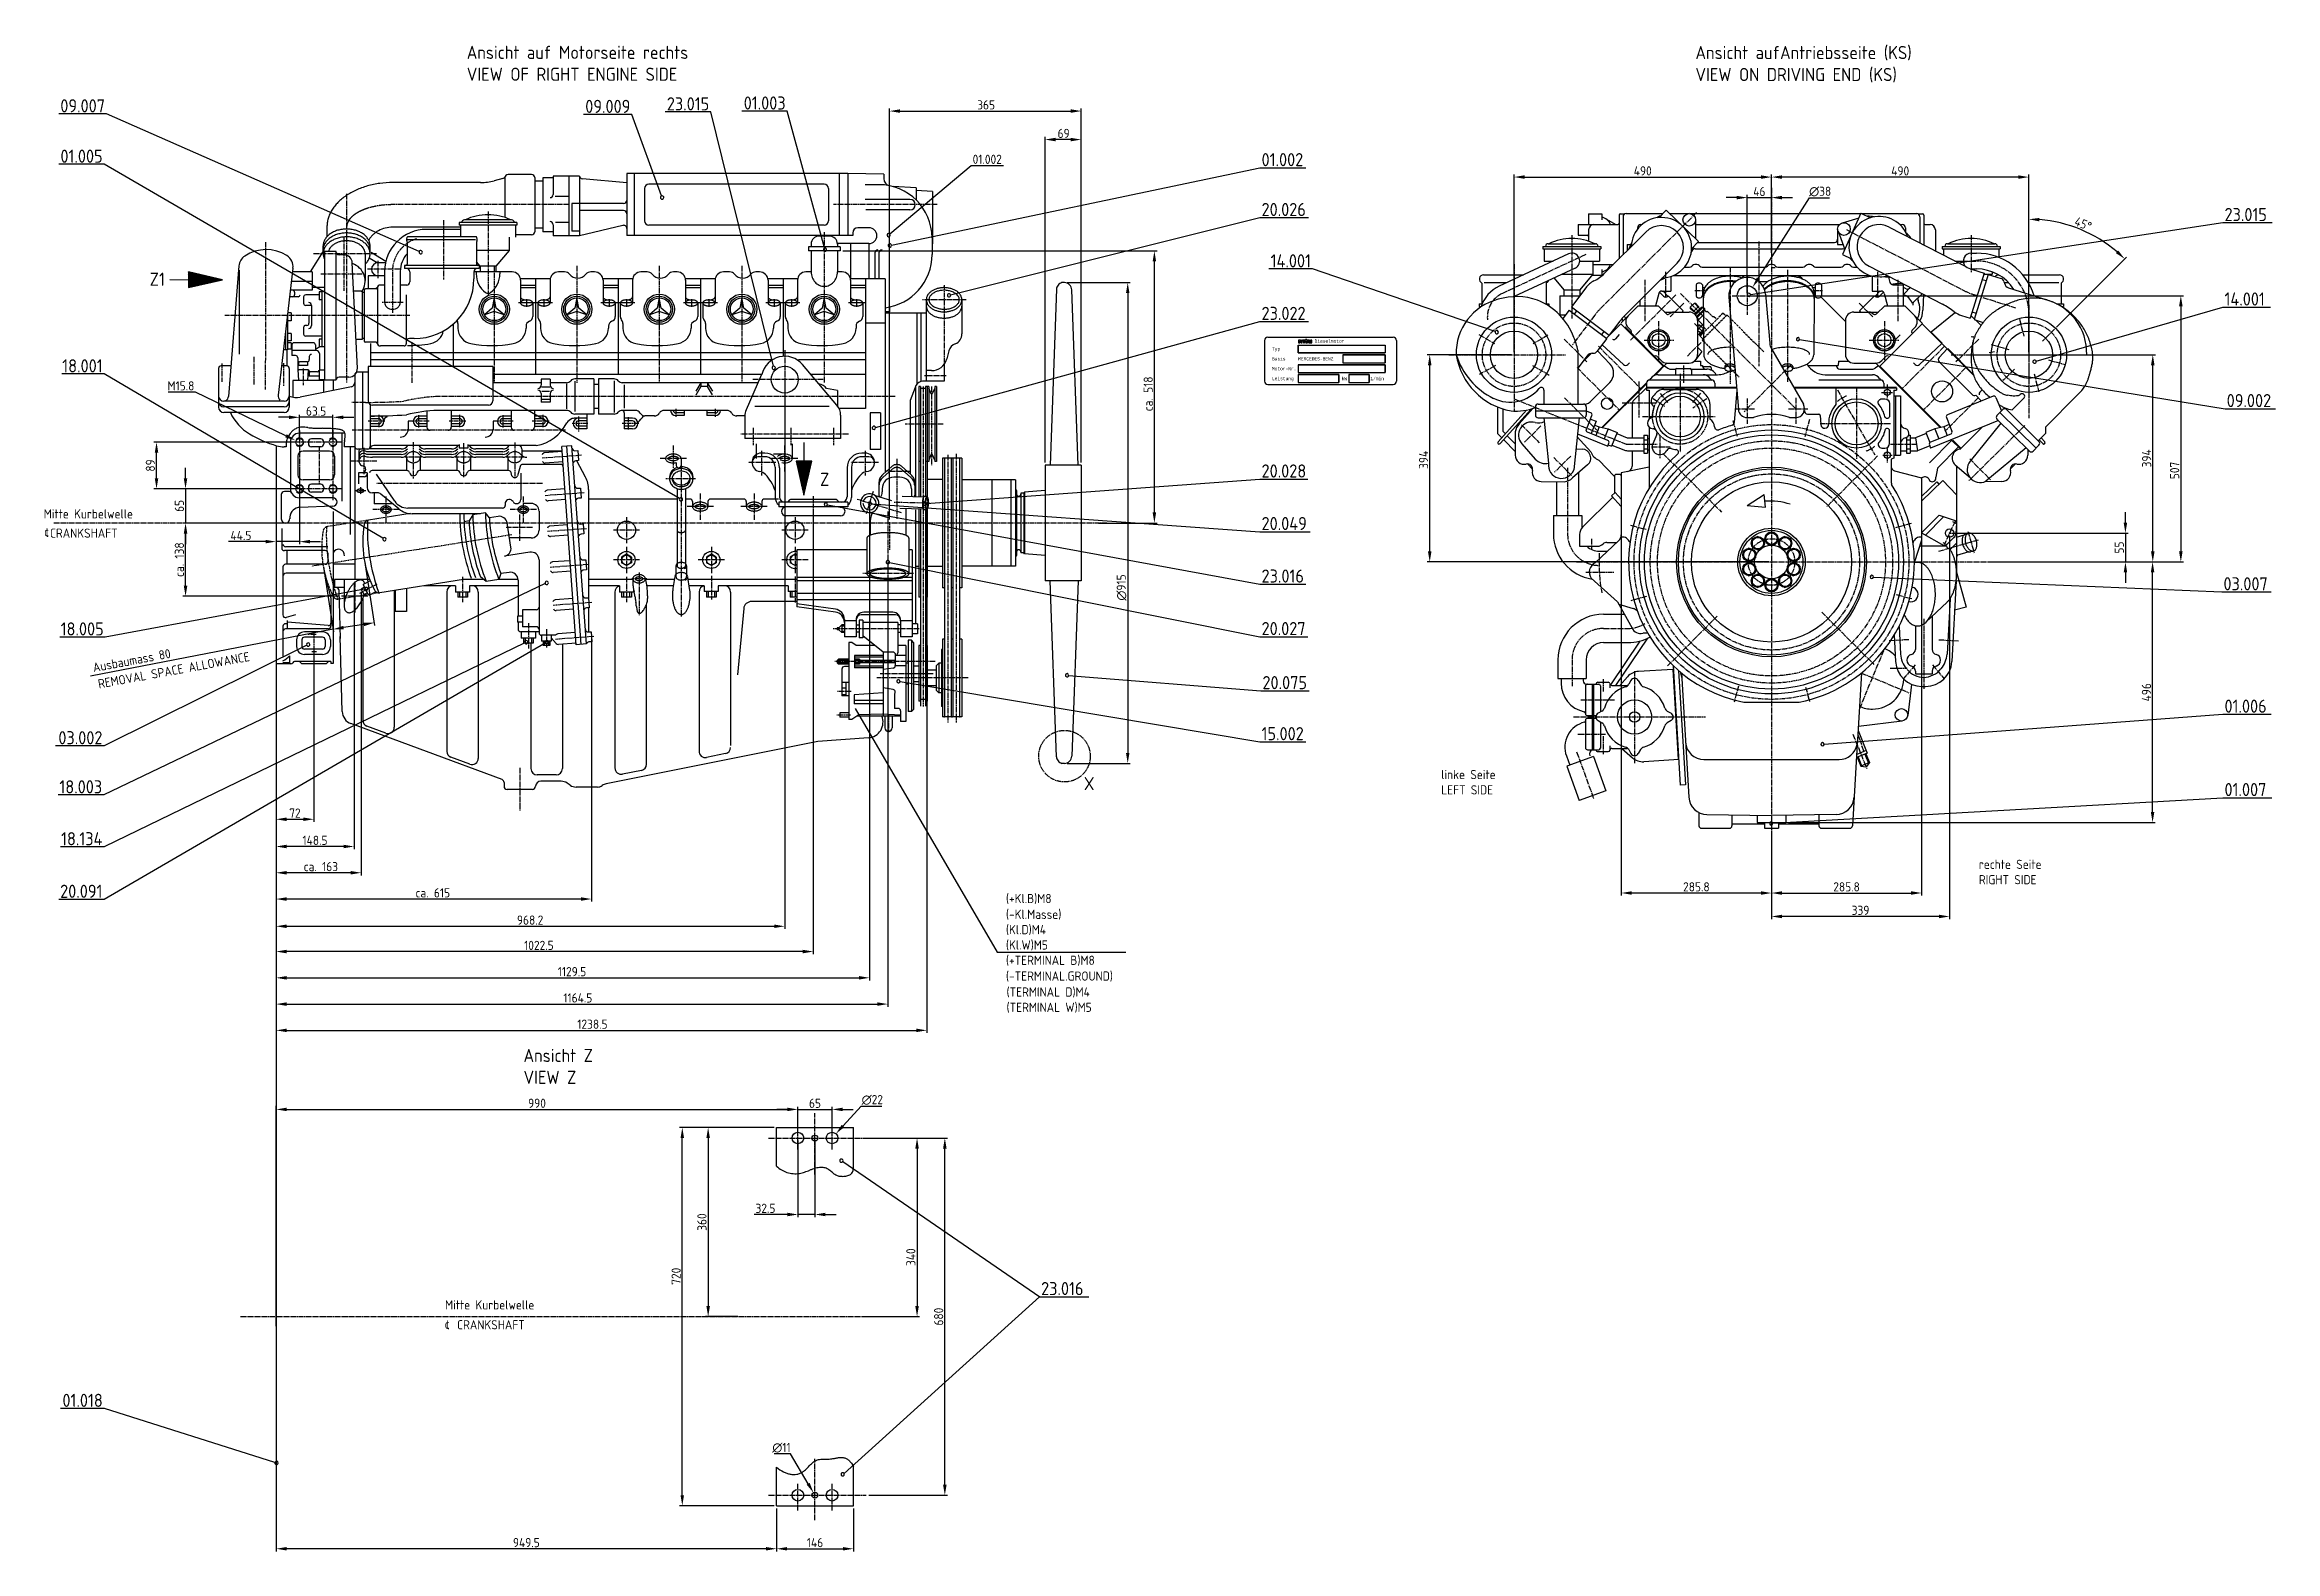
# Model space of a CAD drawing. Extents: x 332 to 10230, y 47 to 4650.
# Drawn here: x 332 to 4577, y 1782 to 4650 of the extents above; entities that cross this region are included whole.
import ezdxf
from ezdxf.enums import TextEntityAlignment as Align

# ---------------------------------------------------------------- set-up
doc = ezdxf.new("R2010")
doc.units = 0
doc.linetypes.add('GEN3', pattern=[6.25, 5, -1.25])
doc.linetypes.add('GEN7', pattern=[13.75, 10, -1.25, 1.25, -1.25])
doc.layers.get('0').update_dxf_attribs({"linetype": 'CONTINUOUS'})
doc.layers.get('DEFPOINTS').update_dxf_attribs({"linetype": 'CONTINUOUS'})
for name, color, linetype in [('5', 3, 'CONTINUOUS'), ('6', 2, 'CONTINUOUS'), ('7', 4, 'GEN7'), ('LV-0', 7, 'CONTINUOUS'), ('LV-2A', 7, 'GEN7'), ('LV-3', 6, 'GEN3'), ('LV-4', 3, 'CONTINUOUS'), ('LV-6', 2, 'CONTINUOUS'), ('LV-7', 4, 'GEN7'), ('MV-0', 7, 'CONTINUOUS'), ('MV-4', 3, 'CONTINUOUS'), ('MV-7', 4, 'GEN7'), ('WV-0', 7, 'CONTINUOUS'), ('WV-3', 6, 'GEN3'), ('WV-4', 3, 'CONTINUOUS'), ('WV-7', 4, 'GEN7')]:
    doc.layers.add(name, color=color, linetype=linetype)
doc.styles.add('MONOTXT', font='monotxt')
doc.styles.get("Standard").update_dxf_attribs({"font": 'geniso.shx'})
doc.dimstyles.new('GEN-ISO', dxfattribs={"dimtxt": 3.5, "dimasz": 4, "dimexe": 1, "dimexo": 1, "dimgap": 0.6, "dimtad": 1, "dimtxsty": 'STANDARD', "dimcen": 0, "dimclrd": 256, "dimclre": 256, "dimclrt": 2, "dimazin": 3, "dimtp": 0.1, "dimtm": 0.1, "dimtfac": 0.71, "dimtdec": 3, "dimtmove": 0, "dimatfit": 3, "dimtzin": 0})
doc.dimstyles.new('GEN-ISO$3', dxfattribs={"dimtxt": 3.5, "dimasz": 4, "dimexe": 1, "dimexo": 1, "dimgap": 0.6, "dimtad": 1, "dimtoh": 1, "dimtxsty": 'STANDARD', "dimcen": 0, "dimclrd": 256, "dimclre": 256, "dimclrt": 2, "dimazin": 3, "dimtp": 0.1, "dimtm": 0.1, "dimtfac": 0.71, "dimtdec": 3, "dimtofl": 0, "dimtmove": 0, "dimatfit": 3, "dimtzin": 0})

msp = doc.modelspace()

# ---------------------------------------------------------------- texts
at = {"color": 7}
for s, p in [('Ansicht aufAntriebsseite (KS)', (3473.475029, 4622.129266)), ('VIEW ON DRIVING END (KS)', (3473.475029, 4580.28874))]:
    msp.add_text(s, height=25, dxfattribs=at).set_placement(p)
at = {"layer": '6', "color": 7}
for s, p in [('09.007', (446.584436, 4520.734242)), ('09.009', (1446.446174, 4519.700907)), ('23.015', (1596.598794, 4524.490154)), ('01.003', (1741.959322, 4526.086564)), ('01.005', (442.122688, 4424.864101)), ('14.001', (2741.725188, 4225.634174)), ('18.001', (442.122688, 4025.776787)), ('18.005', (444.141437, 3524.999271)), ('03.002', (441.725188, 3317.870847)), ('18.003', (441.215093, 3224.480806)), ('18.134', (441.725188, 3125.634174)), ('20.091', (441.725188, 3025.634174)), ('01.018', (442.395386, 2056.60958))]:
    msp.add_text(s, height=25, dxfattribs=at).set_placement(p, align=Align.RIGHT)
for s, height, p in [('01.002', 17.5, (2097.867736, 4422.661015)), ('01.002', 25, (2647.705849, 4418.247299)), ('20.026', 25, (2647.705849, 4323.352112)), ('23.015', 25, (4480.389763, 4313.820732)), ('14.001', 25, (4480.389763, 4153.00841)), ('23.022', 25, (2647.725188, 4125.634174)), ('09.002', 25, (4484.464181, 3959.626522)), ('20.028', 25, (2647.725188, 3825.634174)), ('20.049', 25, (2647.725188, 3725.634174)), ('23.016', 25, (2647.725188, 3625.634174)), ('03.007', 25, (4478.36336, 3610.9171)), ('20.027', 25, (2647.725188, 3525.634174)), ('20.075', 25, (2649.403574, 3422.799866)), ('01.006', 25, (4480.324877, 3377.98427)), ('15.002', 25, (2647.725188, 3325.634174)), ('01.007', 25, (4480.324877, 3219.207551)), ('23.016', 25, (2228.135143, 2269.369917))]:
    msp.add_text(s, height=height, dxfattribs=at).set_placement(p)
at = {"layer": '6', "color": 7, "char_height": 25, "attachment_point": 1}
for s, insert, width in [('{Ansicht auf Motorseite rechts}\\P{VIEW OF RIGHT ENGINE SIDE}', (1135.07678, 4647.501631), 725.944567), ('{Z1}', (531.614872, 4215.662103), 68.8235), ('{Z}', (1807.398594, 3834.659468), 37.1519), ('{Ansicht Z}\\P{VIEW Z}', (1243.083965, 2738.175069), 407.235097)]:
    msp.add_mtext(s, dxfattribs=dict(at, insert=insert, width=width))
at = {"layer": '6', "char_height": 17.5, "attachment_point": 1}
for s, insert, width in [('{Mitte Kurbelwelle}', (329.993965, 3765.281312), 187.057348), ('{c}', (330.645827, 3731.379327), 11.913463), ('{l}', (333.599949, 3729.815325), 35.458752), ('{CRANKSHAFT}', (341.933253, 3728.603747), 153.777308), ('{linke Seite}\\P{LEFT SIDE}', (2989.696693, 3269.051311), 296.950837), ('{rechte Seite}\\P{RIGHT SIDE}', (4012.841924, 3098.142824), 317.804113), ('{Mitte Kurbelwelle}', (1093.815943, 2259.597058), 283.525967), ('{c}', (1093.160685, 2222.924298), 115.182428), ('{l}', (1096.142393, 2221.754179), 57.591199), ('{CRANKSHAFT}', (1116.732504, 2221.716075), 438.579214)]:
    msp.add_mtext(s, dxfattribs=dict(at, insert=insert, width=width))
for s, insert, width, rotation in [('{Ausbaumass 80}', (421.950749, 3472.280063), 290.636903, 10.59980444), ('{REMOVAL SPACE ALLOWANCE}', (431.946972, 3441.139457), 358.623592, 10.359101577)]:
    msp.add_mtext(s, dxfattribs=dict(at, insert=insert, width=width, rotation=rotation))
at = {"layer": 'LV-0'}
msp.add_text('X', height=25, dxfattribs=at).set_placement((2309.531877, 3255.556613), align=Align.TOP_LEFT)
at = {"layer": 'LV-6', "style": 'MONOTXT', "width": 0.952}
for s, p in [('Dieselmotor', (2748.7258, 4082.228643)), ('Typ', (2667.6508, 4067.228643)), ('Motor-Nr.', (2667.6508, 4029.728643)), ('Basis', (2667.6508, 4048.478643)), ('MERCEDES-BENZ', (2717.4758, 4048.478643)), ('Leistung', (2667.6508, 4010.978643)), ('kW', (2800.1008, 4010.978643)), ('1/min', (2854.8958, 4010.978643))]:
    msp.add_text(s, height=6.25, dxfattribs=at).set_placement(p)
at = {"layer": 'LV-6'}
for s, p in [('(+Kl.B)M8', (2161.226827, 3015.563032)), ('(-Kl.Masse)', (2161.226827, 2985.521365)), ('(Kl.D)M4', (2161.226827, 2956.354699)), ('(Kl.W)M5', (2161.226827, 2927.188032)), ('(+TERMINAL B)M8', (2161.226827, 2898.021365)), ('(-TERMINAL.GROUND)', (2161.226827, 2867.979699)), ('(TERMINAL D)M4', (2162.39514, 2837.663329)), ('(TERMINAL W)M5', (2162.39514, 2808.496662))]:
    msp.add_text(s, height=17.5, dxfattribs=at).set_placement(p)

# ---------------------------------------------------------------- blocks, each defined once
blk = doc.blocks.new('*D74')
at = {"linetype": 'BYBLOCK'}
for p, q in [((143.876255, 2132.448774), (143.876255, 2470.59652)), ((163.876255, 2465.59652), (613.876255, 2465.59652)), ((633.876255, 2361.144106), (633.876255, 2470.59652))]:
    blk.add_line(p, q, dxfattribs=at)
for points in [[(163.876255, 2468.929853), (163.876255, 2462.263186), (143.876255, 2465.59652)], [(613.876255, 2468.929853), (613.876255, 2462.263186), (633.876255, 2465.59652)]]:
    blk.add_solid(points, dxfattribs=at)
at = {"layer": 'DEFPOINTS', "color": 0, "linetype": 'BYBLOCK'}
for p in [(633.876255, 2465.59652), (633.876255, 2356.144106), (143.876255, 2127.448774)]:
    blk.add_point(p, dxfattribs=at)
at = {"color": 2, "linetype": 'BYBLOCK', "insert": (388.876255, 2477.34652), "char_height": 17.5, "attachment_point": 5}
blk.add_mtext('490', dxfattribs=at)
blk = doc.blocks.new('*D75')
at = {"linetype": 'BYBLOCK'}
for p, q in [((633.876255, 2470.59652), (633.876255, 2470.59652)), ((1103.876255, 2465.59652), (653.876255, 2465.59652)), ((1123.876255, 2132.448774), (1123.876255, 2470.59652))]:
    blk.add_line(p, q, dxfattribs=at)
for points in [[(653.876255, 2468.929853), (653.876255, 2462.263186), (633.876255, 2465.59652)], [(1103.876255, 2468.929853), (1103.876255, 2462.263186), (1123.876255, 2465.59652)]]:
    blk.add_solid(points, dxfattribs=at)
at = {"layer": 'DEFPOINTS', "color": 0, "linetype": 'BYBLOCK'}
for p in [(633.876255, 2465.59652), (633.876255, 2465.59652), (1123.876255, 2127.448774)]:
    blk.add_point(p, dxfattribs=at)
at = {"color": 2, "linetype": 'BYBLOCK', "insert": (878.876255, 2477.34652), "char_height": 17.5, "attachment_point": 5}
blk.add_mtext('490', dxfattribs=at)
blk = doc.blocks.new('*D76')
at = {"linetype": 'BYBLOCK'}
for p, q in [((567.769255, 2426.510885), (547.769255, 2426.510885)), ((587.769255, 2244.760774), (587.769255, 2431.510885)), ((587.769255, 2426.510885), (633.876255, 2426.510885)), ((633.876255, 2321.602631), (633.876255, 2431.510885)), ((653.876255, 2426.510885), (673.876255, 2426.510885))]:
    blk.add_line(p, q, dxfattribs=at)
for points in [[(567.769255, 2429.844218), (567.769255, 2423.177552), (587.769255, 2426.510885)], [(653.876255, 2429.844218), (653.876255, 2423.177552), (633.876255, 2426.510885)]]:
    blk.add_solid(points, dxfattribs=at)
at = {"layer": 'DEFPOINTS', "color": 0, "linetype": 'BYBLOCK'}
for p in [(633.876255, 2426.510885), (633.876255, 2316.602631), (587.769255, 2239.760774)]:
    blk.add_point(p, dxfattribs=at)
at = {"color": 2, "linetype": 'BYBLOCK', "insert": (610.822755, 2438.260885), "char_height": 17.5, "attachment_point": 5}
blk.add_mtext('46', dxfattribs=at)
blk = doc.blocks.new('*D77')
at = {"linetype": 'BYBLOCK'}
for p, q in [((608.655128, 2272.696777), (706.064998, 2426.307384)), ((706.064998, 2426.307384), (744.064998, 2426.307384))]:
    blk.add_line(p, q, dxfattribs=at)
blk.add_solid([(605.840085, 2274.481894), (611.470171, 2270.91166), (597.944424, 2255.806519)], dxfattribs=at)
at = {"layer": 'DEFPOINTS', "color": 0, "linetype": 'BYBLOCK'}
for p in [(597.944424, 2255.806519), (577.594085, 2223.715029)]:
    blk.add_point(p, dxfattribs=at)
at = {"color": 2, "linetype": 'BYBLOCK', "insert": (726.564998, 2438.057384), "char_height": 17.5, "attachment_point": 5}
blk.add_mtext('∅38', dxfattribs=at)
blk = doc.blocks.new('*D78')
at = {"linetype": 'BYBLOCK'}
for p, q in [((1123.876255, 2210.748774), (1123.876255, 2390.31262)), ((1176.192788, 2179.765308), (1309.749063, 2313.321582))]:
    blk.add_line(p, q, dxfattribs=at)
blk.add_arc((1123.876255, 2127.448774), 257.863846, 49.444993, 85.555007, dxfattribs=at)
for points in [[(1143.731943, 2381.206191), (1143.990477, 2387.867843), (1123.876255, 2385.31262)], [(1293.797441, 2325.815767), (1289.269753, 2320.922456), (1306.213529, 2309.786048)]]:
    blk.add_solid(points, dxfattribs=at)
at = {"layer": 'DEFPOINTS', "color": 0, "linetype": 'BYBLOCK'}
for p in [(1252.808178, 2350.765415), (1123.876255, 2205.748774), (1172.657255, 2176.229774), (1149.457255, 2153.029774), (1123.876255, 2006.416774)]:
    blk.add_point(p, dxfattribs=at)
at = {"color": 2, "linetype": 'BYBLOCK', "insert": (1227.053007, 2376.539488), "char_height": 17.5, "attachment_point": 5, "rotation": 337.500033137}
blk.add_mtext('45°', dxfattribs=at)
blk = doc.blocks.new('*D79')
at = {"linetype": 'BYBLOCK'}
for p, q in [((4252.305315, 4159.439196), (4488.028367, 4159.439196)), ((4483.028367, 3784.939196), (4483.028367, 4139.439196)), ((4173.445723, 3764.939196), (4488.028367, 3764.939196))]:
    blk.add_line(p, q, dxfattribs=at)
for points in [[(4479.695033, 4139.439196), (4486.3617, 4139.439196), (4483.028367, 4159.439196)], [(4479.695033, 3784.939196), (4486.3617, 3784.939196), (4483.028367, 3764.939196)]]:
    blk.add_solid(points, dxfattribs=at)
at = {"layer": 'DEFPOINTS', "color": 0, "linetype": 'BYBLOCK'}
for p in [(4247.305315, 4159.439196), (4483.028367, 4159.439196), (4168.445723, 3764.939196)]:
    blk.add_point(p, dxfattribs=at)
at = {"color": 2, "linetype": 'BYBLOCK', "insert": (4471.278367, 3962.189196), "char_height": 17.5, "attachment_point": 5, "rotation": 90}
blk.add_mtext('394', dxfattribs=at)
blk = doc.blocks.new('*D80')
at = {"linetype": 'BYBLOCK'}
for p, q in [((4430.940708, 3839.939196), (4430.940708, 3859.939196)), ((4101.305315, 3819.939196), (4435.940708, 3819.939196)), ((4430.940708, 3819.939196), (4430.940708, 3764.939196)), ((4204.862315, 3764.939196), (4435.940708, 3764.939196)), ((4430.940708, 3744.939196), (4430.940708, 3724.939196))]:
    blk.add_line(p, q, dxfattribs=at)
for points in [[(4427.607375, 3839.939196), (4434.274042, 3839.939196), (4430.940708, 3819.939196)], [(4427.607375, 3744.939196), (4434.274042, 3744.939196), (4430.940708, 3764.939196)]]:
    blk.add_solid(points, dxfattribs=at)
at = {"layer": 'DEFPOINTS', "color": 0, "linetype": 'BYBLOCK'}
for p in [(4096.305315, 3819.939196), (4199.862315, 3764.939196), (4430.940708, 3764.939196)]:
    blk.add_point(p, dxfattribs=at)
at = {"color": 2, "linetype": 'BYBLOCK', "insert": (4419.190708, 3792.439196), "char_height": 17.5, "attachment_point": 5, "rotation": 90}
blk.add_mtext('55', dxfattribs=at)
blk = doc.blocks.new('*D81')
at = {"linetype": 'BYBLOCK'}
for p, q in [((4204.862315, 3764.939196), (4487.619155, 3764.939196)), ((4482.619155, 3288.939196), (4482.619155, 3744.939196)), ((3789.678315, 3268.939196), (4487.619155, 3268.939196))]:
    blk.add_line(p, q, dxfattribs=at)
for points in [[(4479.285822, 3744.939196), (4485.952488, 3744.939196), (4482.619155, 3764.939196)], [(4479.285822, 3288.939196), (4485.952488, 3288.939196), (4482.619155, 3268.939196)]]:
    blk.add_solid(points, dxfattribs=at)
at = {"layer": 'DEFPOINTS', "color": 0, "linetype": 'BYBLOCK'}
for p in [(4199.862315, 3764.939196), (4482.619155, 3764.939196), (3784.678315, 3268.939196)]:
    blk.add_point(p, dxfattribs=at)
at = {"color": 2, "linetype": 'BYBLOCK', "insert": (4470.869155, 3516.939196), "char_height": 17.5, "attachment_point": 5, "rotation": 90}
blk.add_mtext('496', dxfattribs=at)
blk = doc.blocks.new('*D82')
at = {"linetype": 'BYBLOCK'}
for p, q in [((919.676255, 1794.567053), (919.676255, 1097.825032)), ((633.876255, 1221.563774), (633.876255, 1097.825032)), ((653.876255, 1102.825032), (899.676255, 1102.825032))]:
    blk.add_line(p, q, dxfattribs=at)
for points in [[(653.876255, 1106.158365), (653.876255, 1099.491699), (633.876255, 1102.825032)], [(899.676255, 1106.158365), (899.676255, 1099.491699), (919.676255, 1102.825032)]]:
    blk.add_solid(points, dxfattribs=at)
at = {"layer": 'DEFPOINTS', "color": 0, "linetype": 'BYBLOCK'}
for p in [(919.676255, 1799.567053), (633.876255, 1226.563774), (919.676255, 1102.825032)]:
    blk.add_point(p, dxfattribs=at)
at = {"color": 2, "linetype": 'BYBLOCK', "insert": (776.776255, 1114.575032), "char_height": 17.5, "attachment_point": 5}
blk.add_mtext('285.8', dxfattribs=at)
blk = doc.blocks.new('*D83')
at = {"linetype": 'BYBLOCK'}
for p, q in [((348.076255, 1822.301156), (348.076255, 1097.82653)), ((633.876255, 1180.142774), (633.876255, 1097.82653)), ((613.876255, 1102.82653), (368.076255, 1102.82653))]:
    blk.add_line(p, q, dxfattribs=at)
for points in [[(368.076255, 1106.159864), (368.076255, 1099.493197), (348.076255, 1102.82653)], [(613.876255, 1106.159864), (613.876255, 1099.493197), (633.876255, 1102.82653)]]:
    blk.add_solid(points, dxfattribs=at)
at = {"layer": 'DEFPOINTS', "color": 0, "linetype": 'BYBLOCK'}
for p in [(348.076255, 1827.301156), (633.876255, 1185.142774), (348.076255, 1102.82653)]:
    blk.add_point(p, dxfattribs=at)
at = {"color": 2, "linetype": 'BYBLOCK', "insert": (490.976255, 1114.57653), "char_height": 17.5, "attachment_point": 5}
blk.add_mtext('285.8', dxfattribs=at)
blk = doc.blocks.new('*D84')
at = {"linetype": 'BYBLOCK'}
for p, q in [((3123.166012, 4059.439196), (2962.796627, 4059.439196)), ((2967.796627, 3684.939196), (2967.796627, 4039.439196)), ((3613.166012, 3664.939196), (2962.796627, 3664.939196))]:
    blk.add_line(p, q, dxfattribs=at)
for points in [[(2964.463294, 4039.439196), (2971.12996, 4039.439196), (2967.796627, 4059.439196)], [(2964.463294, 3684.939196), (2971.12996, 3684.939196), (2967.796627, 3664.939196)]]:
    blk.add_solid(points, dxfattribs=at)
at = {"layer": 'DEFPOINTS', "color": 0, "linetype": 'BYBLOCK'}
for p in [(2967.796627, 4059.439196), (3128.166012, 4059.439196), (3618.166012, 3664.939196)]:
    blk.add_point(p, dxfattribs=at)
at = {"color": 2, "linetype": 'BYBLOCK', "insert": (2956.046627, 3859.389427), "char_height": 17.5, "attachment_point": 5, "rotation": 90}
blk.add_mtext('394', dxfattribs=at)
blk = doc.blocks.new('*D85')
at = {"linetype": 'BYBLOCK'}
for p, q in [((1939.604601, 3745.734217), (1939.604601, 4528.245949)), ((1959.604601, 4523.245949), (2284.604601, 4523.245949)), ((2304.604601, 3854.340217), (2304.604601, 4528.245949))]:
    blk.add_line(p, q, dxfattribs=at)
for points in [[(1959.604601, 4526.579282), (1959.604601, 4519.912616), (1939.604601, 4523.245949)], [(2284.604601, 4526.579282), (2284.604601, 4519.912616), (2304.604601, 4523.245949)]]:
    blk.add_solid(points, dxfattribs=at)
at = {"layer": 'DEFPOINTS', "color": 0, "linetype": 'BYBLOCK'}
for p in [(2304.604601, 4523.245949), (2304.604601, 3849.340217), (1939.604601, 3740.734217)]:
    blk.add_point(p, dxfattribs=at)
at = {"color": 2, "linetype": 'BYBLOCK', "insert": (2123.535645, 4534.995949), "char_height": 17.5, "attachment_point": 5}
blk.add_mtext('365', dxfattribs=at)
blk = doc.blocks.new('*D86')
at = {"linetype": 'BYBLOCK'}
for p, q in [((2235.604601, 3854.340217), (2235.604601, 4473.967893)), ((2284.604601, 4468.967893), (2255.604601, 4468.967893)), ((2304.604601, 3854.340217), (2304.604601, 4473.967893))]:
    blk.add_line(p, q, dxfattribs=at)
for points in [[(2255.604601, 4472.301226), (2255.604601, 4465.63456), (2235.604601, 4468.967893)], [(2284.604601, 4472.301226), (2284.604601, 4465.63456), (2304.604601, 4468.967893)]]:
    blk.add_solid(points, dxfattribs=at)
at = {"layer": 'DEFPOINTS', "color": 0, "linetype": 'BYBLOCK'}
for p in [(2235.604601, 4468.967893), (2235.604601, 3849.340217), (2304.604601, 3849.340217)]:
    blk.add_point(p, dxfattribs=at)
at = {"color": 2, "linetype": 'BYBLOCK', "insert": (2271.021296, 4480.717893), "char_height": 17.5, "attachment_point": 5}
blk.add_mtext('69', dxfattribs=at)
blk = doc.blocks.new('*D87')
at = {"linetype": 'BYBLOCK'}
for p, q in [((2277.684601, 4196.621217), (2397.97275, 4196.621217)), ((2392.97275, 4176.621217), (2392.97275, 3301.621217)), ((2277.684601, 3281.621217), (2397.97275, 3281.621217))]:
    blk.add_line(p, q, dxfattribs=at)
for points in [[(2389.639417, 4176.621217), (2396.306083, 4176.621217), (2392.97275, 4196.621217)], [(2389.639417, 3301.621217), (2396.306083, 3301.621217), (2392.97275, 3281.621217)]]:
    blk.add_solid(points, dxfattribs=at)
at = {"layer": 'DEFPOINTS', "color": 0, "linetype": 'BYBLOCK'}
for p in [(2272.684601, 4196.621217), (2272.684601, 3281.621217), (2392.97275, 3281.621217)]:
    blk.add_point(p, dxfattribs=at)
at = {"color": 2, "linetype": 'BYBLOCK', "insert": (2381.22275, 3616.362211), "char_height": 17.5, "attachment_point": 5, "rotation": 90}
blk.add_mtext('∅915', dxfattribs=at)
blk = doc.blocks.new('*D88')
at = {"linetype": 'BYBLOCK'}
for p, q in [((1850.525601, 4257.121217), (2448.761014, 4257.121217)), ((2443.761014, 3759.121217), (2443.761014, 4237.121217)), ((2337.527586, 3739.121217), (2448.761014, 3739.121217))]:
    blk.add_line(p, q, dxfattribs=at)
for points in [[(2440.42768, 4237.121217), (2447.094347, 4237.121217), (2443.761014, 4257.121217)], [(2440.42768, 3759.121217), (2447.094347, 3759.121217), (2443.761014, 3739.121217)]]:
    blk.add_solid(points, dxfattribs=at)
at = {"layer": 'DEFPOINTS', "color": 0, "linetype": 'BYBLOCK'}
for p in [(1845.525601, 4257.121217), (2443.761014, 4257.121217), (2332.527586, 3739.121217)]:
    blk.add_point(p, dxfattribs=at)
at = {"color": 2, "linetype": 'BYBLOCK', "insert": (2432.011014, 3984.908645), "char_height": 17.5, "attachment_point": 5, "rotation": 90}
blk.add_mtext('ca. 518', dxfattribs=at)
blk = doc.blocks.new('*X89')
at = {"color": 0}
for p, q in [((447, 262.90475), (447.077391, 262.982141)), ((447, 262.455737), (447.442214, 262.897951)), ((451.785013, 258.104234), (447, 262.889246)), ((447, 262.006724), (447.807037, 262.813761)), ((447, 261.557711), (448.17186, 262.729571)), ((447, 261.108698), (448.536683, 262.645381)), ((447, 260.659685), (448.901506, 262.561191)), ((447, 260.210673), (449.266328, 262.477001)), ((451.42019, 258.020044), (447, 262.440234)), ((447, 259.76166), (449.631151, 262.392811)), ((447, 259.312647), (449.995974, 262.308621)), ((447, 258.863634), (450.360797, 262.224431)), ((447, 258.414621), (450.72562, 262.140242)), ((447, 257.965609), (451.090443, 262.056052)), ((451.055367, 257.935854), (447, 261.991221)), ((447, 257.516596), (451.455266, 261.971862)), ((447, 257.067583), (451.820089, 261.887672)), ((450.690544, 257.851664), (447, 261.542208)), ((450.325721, 257.767474), (447, 261.093195)), ((449.960898, 257.683284), (447, 260.644182)), ((449.596075, 257.599094), (447, 260.19517)), ((449.231252, 257.514904), (447, 259.746157)), ((448.866429, 257.430714), (447, 259.297144)), ((448.501607, 257.346525), (447, 258.848131)), ((448.136784, 257.262335), (447, 258.399118)), ((447.771961, 257.178145), (447, 257.950106)), ((447.407138, 257.093955), (447, 257.501093)), ((447.042315, 257.009765), (447, 257.05208)), ((452.149836, 258.188424), (447.439737, 262.898522)), ((447.495859, 257.114429), (452.184912, 261.803482)), ((452.514658, 258.272613), (448.023454, 262.763818)), ((448.079575, 257.249133), (452.549735, 261.719292)), ((452.879481, 258.356803), (448.60717, 262.629115)), ((448.663292, 257.383837), (452.914557, 261.635102)), ((453.244304, 258.440993), (449.190887, 262.494411)), ((449.247009, 257.51854), (453.27938, 261.550912)), ((453.609127, 258.525183), (449.774604, 262.359707)), ((449.830725, 257.653244), (453.644203, 261.466722)), ((453.97395, 258.609373), (450.35832, 262.225003)), ((450.414442, 257.787948), (454.009026, 261.382532)), ((454.338773, 258.693563), (450.942037, 262.090299)), ((450.998159, 257.922652), (454.373849, 261.298343)), ((454.703596, 258.777753), (451.525753, 261.955595)), ((451.581875, 258.057356), (454.738672, 261.214153)), ((455.068419, 258.861943), (452.10947, 261.820892)), ((452.165592, 258.19206), (455.103495, 261.129963)), ((455.433242, 258.946133), (452.693187, 261.686188)), ((452.749309, 258.326764), (455.468318, 261.045773)), ((455.798065, 259.030323), (453.276903, 261.551484)), ((453.333025, 258.461467), (455.833141, 260.961583)), ((456.162888, 259.114513), (453.86062, 261.41678)), ((453.916742, 258.596171), (456.197964, 260.877393)), ((456.52771, 259.198702), (454.444337, 261.282076)), ((454.500458, 258.730875), (456.562787, 260.793203)), ((456.892533, 259.282892), (455.028053, 261.147372)), ((455.084175, 258.865579), (456.927609, 260.709013)), ((457.257356, 259.367082), (455.61177, 261.012668)), ((455.667892, 259.000283), (457.292432, 260.624823)), ((457.622179, 259.451272), (456.195487, 260.877965)), ((456.251608, 259.134987), (457.657255, 260.540633)), ((457.987002, 259.535462), (456.779203, 260.743261)), ((456.835325, 259.26969), (458.022078, 260.456444)), ((458.351825, 259.619652), (457.36292, 260.608557)), ((457.419042, 259.404394), (458.386901, 260.372254)), ((458.716648, 259.703842), (457.946637, 260.473853)), ((458.002758, 259.539098), (458.751724, 260.288064)), ((459.081471, 259.788032), (458.530353, 260.339149)), ((458.586475, 259.673802), (459.116547, 260.203874)), ((459.446294, 259.872222), (459.11407, 260.204445)), ((459.170192, 259.808506), (459.48137, 260.119684)), ((459.811117, 259.956412), (459.697787, 260.069742)), ((459.753908, 259.94321), (459.846193, 260.035494))]:
    blk.add_line(p, q, dxfattribs=at)
blk = doc.blocks.new('*D90')
at = {"linetype": 'BYBLOCK'}
for p, q in [((844.104601, 3501.268215), (844.104601, 3170.189546)), ((772.104601, 3466.121217), (772.104601, 3170.189546)), ((792.104601, 3175.189546), (824.104601, 3175.189546))]:
    blk.add_line(p, q, dxfattribs=at)
for points in [[(792.104601, 3178.522879), (792.104601, 3171.856213), (772.104601, 3175.189546)], [(824.104601, 3178.522879), (824.104601, 3171.856213), (844.104601, 3175.189546)]]:
    blk.add_solid(points, dxfattribs=at)
at = {"layer": 'DEFPOINTS', "color": 0, "linetype": 'BYBLOCK'}
for p in [(844.104601, 3506.268215), (772.104601, 3471.121217), (844.104601, 3175.189546)]:
    blk.add_point(p, dxfattribs=at)
at = {"color": 2, "linetype": 'BYBLOCK', "insert": (808.104601, 3186.941268), "char_height": 17.5, "attachment_point": 5}
blk.add_mtext('72', dxfattribs=at)
blk = doc.blocks.new('*D91')
at = {"linetype": 'BYBLOCK'}
for p, q in [((920.643518, 3626.495217), (920.643518, 3118.343346)), ((772.104601, 3466.121217), (772.104601, 3118.343346)), ((900.643518, 3123.343346), (792.104601, 3123.343346))]:
    blk.add_line(p, q, dxfattribs=at)
for points in [[(792.104601, 3126.67668), (792.104601, 3120.010013), (772.104601, 3123.343346)], [(900.643518, 3126.67668), (900.643518, 3120.010013), (920.643518, 3123.343346)]]:
    blk.add_solid(points, dxfattribs=at)
at = {"layer": 'DEFPOINTS', "color": 0, "linetype": 'BYBLOCK'}
for p in [(920.643518, 3631.495217), (772.104601, 3471.121217), (772.104601, 3123.343346)]:
    blk.add_point(p, dxfattribs=at)
at = {"color": 2, "linetype": 'BYBLOCK', "insert": (846.263616, 3135.093346), "char_height": 17.5, "attachment_point": 5}
blk.add_mtext('148.5', dxfattribs=at)
blk = doc.blocks.new('*D92')
at = {"linetype": 'BYBLOCK'}
for p, q in [((934.088601, 3608.398217), (934.088601, 3068.348794)), ((772.104601, 3475.306139), (772.104601, 3068.348794)), ((914.088601, 3073.348794), (792.104601, 3073.348794))]:
    blk.add_line(p, q, dxfattribs=at)
for points in [[(792.104601, 3076.682127), (792.104601, 3070.01546), (772.104601, 3073.348794)], [(914.088601, 3076.682127), (914.088601, 3070.01546), (934.088601, 3073.348794)]]:
    blk.add_solid(points, dxfattribs=at)
at = {"layer": 'DEFPOINTS', "color": 0, "linetype": 'BYBLOCK'}
for p in [(934.088601, 3613.398217), (772.104601, 3480.306139), (772.104601, 3073.348794)]:
    blk.add_point(p, dxfattribs=at)
at = {"color": 2, "linetype": 'BYBLOCK', "insert": (857.380188, 3085.098794), "char_height": 17.5, "attachment_point": 5}
blk.add_mtext('ca. 163', dxfattribs=at)
blk = doc.blocks.new('*D93')
at = {"linetype": 'BYBLOCK'}
for p, q in [((1372.343572, 3517.653608), (1372.343572, 3018.354222)), ((772.104601, 3466.121217), (772.104601, 3018.354222)), ((1352.343572, 3023.354222), (792.104601, 3023.354222))]:
    blk.add_line(p, q, dxfattribs=at)
for points in [[(792.104601, 3026.687556), (792.104601, 3020.020889), (772.104601, 3023.354222)], [(1352.343572, 3026.687556), (1352.343572, 3020.020889), (1372.343572, 3023.354222)]]:
    blk.add_solid(points, dxfattribs=at)
at = {"layer": 'DEFPOINTS', "color": 0, "linetype": 'BYBLOCK'}
for p in [(1372.343572, 3522.653608), (772.104601, 3471.121217), (772.104601, 3023.354222)]:
    blk.add_point(p, dxfattribs=at)
at = {"color": 2, "linetype": 'BYBLOCK', "insert": (1070.44738, 3035.104222), "char_height": 17.5, "attachment_point": 5}
blk.add_mtext('ca. 615', dxfattribs=at)
blk = doc.blocks.new('*D94')
at = {"linetype": 'BYBLOCK'}
for p, q in [((1740.260601, 4007.154217), (1740.260601, 2966.508023)), ((772.104601, 3466.121217), (772.104601, 2966.508023)), ((792.104601, 2971.508023), (1720.260601, 2971.508023))]:
    blk.add_line(p, q, dxfattribs=at)
for points in [[(792.104601, 2974.841356), (792.104601, 2968.174689), (772.104601, 2971.508023)], [(1720.260601, 2974.841356), (1720.260601, 2968.174689), (1740.260601, 2971.508023)]]:
    blk.add_solid(points, dxfattribs=at)
at = {"layer": 'DEFPOINTS', "color": 0, "linetype": 'BYBLOCK'}
for p in [(1740.260601, 4012.154217), (772.104601, 3471.121217), (1740.260601, 2971.508023)]:
    blk.add_point(p, dxfattribs=at)
at = {"color": 2, "linetype": 'BYBLOCK', "insert": (1255.723187, 2983.259745), "char_height": 17.5, "attachment_point": 5}
blk.add_mtext('968.2', dxfattribs=at)
blk = doc.blocks.new('*D95')
at = {"linetype": 'BYBLOCK'}
for p, q in [((1794.604601, 3764.779217), (1794.604601, 2918.365117)), ((772.104601, 3466.121217), (772.104601, 2918.365117)), ((1774.604601, 2923.365117), (792.104601, 2923.365117))]:
    blk.add_line(p, q, dxfattribs=at)
for points in [[(792.104601, 2926.69845), (792.104601, 2920.031783), (772.104601, 2923.365117)], [(1774.604601, 2926.69845), (1774.604601, 2920.031783), (1794.604601, 2923.365117)]]:
    blk.add_solid(points, dxfattribs=at)
at = {"layer": 'DEFPOINTS', "color": 0, "linetype": 'BYBLOCK'}
for p in [(1794.604601, 3769.779217), (772.104601, 3471.121217), (772.104601, 2923.365117)]:
    blk.add_point(p, dxfattribs=at)
at = {"color": 2, "linetype": 'BYBLOCK', "insert": (1272.398, 2935.115117), "char_height": 17.5, "attachment_point": 5}
blk.add_mtext('1022.5', dxfattribs=at)
blk = doc.blocks.new('*D96')
at = {"linetype": 'BYBLOCK'}
for p, q in [((1901.604476, 3771.904096), (1901.604476, 2868.370564)), ((772.104601, 3466.121217), (772.104601, 2868.370564)), ((792.104601, 2873.370564), (1881.604476, 2873.370564))]:
    blk.add_line(p, q, dxfattribs=at)
for points in [[(792.104601, 2876.703897), (792.104601, 2870.03723), (772.104601, 2873.370564)], [(1881.604476, 2876.703897), (1881.604476, 2870.03723), (1901.604476, 2873.370564)]]:
    blk.add_solid(points, dxfattribs=at)
at = {"layer": 'DEFPOINTS', "color": 0, "linetype": 'BYBLOCK'}
for p in [(1901.604476, 3776.904096), (772.104601, 3471.121217), (1901.604476, 2873.370564)]:
    blk.add_point(p, dxfattribs=at)
at = {"color": 2, "linetype": 'BYBLOCK', "insert": (1335.391787, 2885.120564), "char_height": 17.5, "attachment_point": 5}
blk.add_mtext('1129.5', dxfattribs=at)
blk = doc.blocks.new('*D97')
at = {"linetype": 'BYBLOCK'}
for p, q in [((1936.604601, 3637.716217), (1936.604601, 2818.375992)), ((772.104601, 3466.121217), (772.104601, 2818.375992)), ((792.104601, 2823.375992), (1916.604601, 2823.375992))]:
    blk.add_line(p, q, dxfattribs=at)
for points in [[(792.104601, 2826.709326), (792.104601, 2820.042659), (772.104601, 2823.375992)], [(1916.604601, 2826.709326), (1916.604601, 2820.042659), (1936.604601, 2823.375992)]]:
    blk.add_solid(points, dxfattribs=at)
at = {"layer": 'DEFPOINTS', "color": 0, "linetype": 'BYBLOCK'}
for p in [(1936.604601, 3642.716217), (772.104601, 3471.121217), (1936.604601, 2823.375992)]:
    blk.add_point(p, dxfattribs=at)
at = {"color": 2, "linetype": 'BYBLOCK', "insert": (1346.508329, 2835.125992), "char_height": 17.5, "attachment_point": 5}
blk.add_mtext('1164.5', dxfattribs=at)
blk = doc.blocks.new('*D98')
at = {"linetype": 'BYBLOCK'}
for p, q in [((2010.604907, 3771.835106), (2010.604907, 2768.38144)), ((772.104601, 3466.121217), (772.104601, 2768.38144)), ((792.104601, 2773.38144), (1990.604907, 2773.38144))]:
    blk.add_line(p, q, dxfattribs=at)
for points in [[(792.104601, 2776.714773), (792.104601, 2770.048106), (772.104601, 2773.38144)], [(1990.604907, 2776.714773), (1990.604907, 2770.048106), (2010.604907, 2773.38144)]]:
    blk.add_solid(points, dxfattribs=at)
at = {"layer": 'DEFPOINTS', "color": 0, "linetype": 'BYBLOCK'}
for p in [(2010.604907, 3776.835106), (772.104601, 3471.121217), (2010.604907, 2773.38144)]:
    blk.add_point(p, dxfattribs=at)
at = {"color": 2, "linetype": 'BYBLOCK', "insert": (1374.299714, 2785.13144), "char_height": 17.5, "attachment_point": 5}
blk.add_mtext('1238.5', dxfattribs=at)
blk = doc.blocks.new('*X99')
at = {"color": 0}
for p, q in [((447, 262.90475), (447.077391, 262.982141)), ((447, 262.455737), (447.442214, 262.897951)), ((451.785013, 258.104234), (447, 262.889246)), ((447, 262.006724), (447.807037, 262.813761)), ((447, 261.557711), (448.17186, 262.729571)), ((447, 261.108698), (448.536683, 262.645381)), ((447, 260.659685), (448.901506, 262.561191)), ((447, 260.210673), (449.266328, 262.477001)), ((451.42019, 258.020044), (447, 262.440234)), ((447, 259.76166), (449.631151, 262.392811)), ((447, 259.312647), (449.995974, 262.308621)), ((447, 258.863634), (450.360797, 262.224431)), ((447, 258.414621), (450.72562, 262.140242)), ((447, 257.965609), (451.090443, 262.056052)), ((451.055367, 257.935854), (447, 261.991221)), ((447, 257.516596), (451.455266, 261.971862)), ((447, 257.067583), (451.820089, 261.887672)), ((450.690544, 257.851664), (447, 261.542208)), ((450.325721, 257.767474), (447, 261.093195)), ((449.960898, 257.683284), (447, 260.644182)), ((449.596075, 257.599094), (447, 260.19517)), ((449.231252, 257.514904), (447, 259.746157)), ((448.866429, 257.430714), (447, 259.297144)), ((448.501607, 257.346525), (447, 258.848131)), ((448.136784, 257.262335), (447, 258.399118)), ((447.771961, 257.178145), (447, 257.950106)), ((447.407138, 257.093955), (447, 257.501093)), ((447.042315, 257.009765), (447, 257.05208)), ((452.149836, 258.188424), (447.439737, 262.898522)), ((447.495859, 257.114429), (452.184912, 261.803482)), ((452.514658, 258.272613), (448.023454, 262.763818)), ((448.079575, 257.249133), (452.549735, 261.719292)), ((452.879481, 258.356803), (448.60717, 262.629115)), ((448.663292, 257.383837), (452.914557, 261.635102)), ((453.244304, 258.440993), (449.190887, 262.494411)), ((449.247009, 257.51854), (453.27938, 261.550912)), ((453.609127, 258.525183), (449.774604, 262.359707)), ((449.830725, 257.653244), (453.644203, 261.466722)), ((453.97395, 258.609373), (450.35832, 262.225003)), ((450.414442, 257.787948), (454.009026, 261.382532)), ((454.338773, 258.693563), (450.942037, 262.090299)), ((450.998159, 257.922652), (454.373849, 261.298343)), ((454.703596, 258.777753), (451.525753, 261.955595)), ((451.581875, 258.057356), (454.738672, 261.214153)), ((455.068419, 258.861943), (452.10947, 261.820892)), ((452.165592, 258.19206), (455.103495, 261.129963)), ((455.433242, 258.946133), (452.693187, 261.686188)), ((452.749309, 258.326764), (455.468318, 261.045773)), ((455.798065, 259.030323), (453.276903, 261.551484)), ((453.333025, 258.461467), (455.833141, 260.961583)), ((456.162888, 259.114513), (453.86062, 261.41678)), ((453.916742, 258.596171), (456.197964, 260.877393)), ((456.52771, 259.198702), (454.444337, 261.282076)), ((454.500458, 258.730875), (456.562787, 260.793203)), ((456.892533, 259.282892), (455.028053, 261.147372)), ((455.084175, 258.865579), (456.927609, 260.709013)), ((457.257356, 259.367082), (455.61177, 261.012668)), ((455.667892, 259.000283), (457.292432, 260.624823)), ((457.622179, 259.451272), (456.195487, 260.877965)), ((456.251608, 259.134987), (457.657255, 260.540633)), ((457.987002, 259.535462), (456.779203, 260.743261)), ((456.835325, 259.26969), (458.022078, 260.456444)), ((458.351825, 259.619652), (457.36292, 260.608557)), ((457.419042, 259.404394), (458.386901, 260.372254)), ((458.716648, 259.703842), (457.946637, 260.473853)), ((458.002758, 259.539098), (458.751724, 260.288064)), ((459.081471, 259.788032), (458.530353, 260.339149)), ((458.586475, 259.673802), (459.116547, 260.203874)), ((459.446294, 259.872222), (459.11407, 260.204445)), ((459.170192, 259.808506), (459.48137, 260.119684)), ((459.811117, 259.956412), (459.697787, 260.069742)), ((459.753908, 259.94321), (459.846193, 260.035494))]:
    blk.add_line(p, q, dxfattribs=at)
blk = doc.blocks.new('*D100')
at = {"linetype": 'BYBLOCK'}
for p, q in [((618.616273, 3988.468345), (566.616273, 3988.468345)), ((790.954223, 3905.090064), (618.616273, 3988.468345))]:
    blk.add_line(p, q, dxfattribs=at)
blk.add_solid([(792.405936, 3908.09067), (789.502509, 3902.089458), (808.95786, 3896.379781)], dxfattribs=at)
at = {"layer": 'DEFPOINTS', "color": 0, "linetype": 'BYBLOCK'}
for p in [(808.95786, 3896.379781), (823.180468, 3889.498786)]:
    blk.add_point(p, dxfattribs=at)
at = {"color": 2, "linetype": 'BYBLOCK', "insert": (591.116273, 4000.218345), "char_height": 17.5, "attachment_point": 5}
blk.add_mtext('M15.8', dxfattribs=at)
blk = doc.blocks.new('*D101')
at = {"linetype": 'BYBLOCK'}
for p, q in [((-2326.82446, 2008.348285), (-2346.82446, 2008.348285)), ((-2306.82446, 1966.130795), (-2306.82446, 2013.348285)), ((-2243.32446, 2008.348285), (-2306.82446, 2008.348285)), ((-2243.32446, 1966.130795), (-2243.32446, 2013.348285)), ((-2223.32446, 2008.348285), (-2203.32446, 2008.348285))]:
    blk.add_line(p, q, dxfattribs=at)
for points in [[(-2326.82446, 2011.681619), (-2326.82446, 2005.014952), (-2306.82446, 2008.348285)], [(-2223.32446, 2011.681619), (-2223.32446, 2005.014952), (-2243.32446, 2008.348285)]]:
    blk.add_solid(points, dxfattribs=at)
at = {"layer": 'DEFPOINTS', "color": 0, "linetype": 'BYBLOCK'}
for p in [(-2306.82446, 2008.348285), (-2306.82446, 1961.130795), (-2243.32446, 1961.130795)]:
    blk.add_point(p, dxfattribs=at)
at = {"color": 2, "linetype": 'BYBLOCK', "insert": (-2275.07446, 2020.098285), "char_height": 17.5, "attachment_point": 5}
blk.add_mtext('63.5', dxfattribs=at)
blk = doc.blocks.new('*D102')
at = {"linetype": 'BYBLOCK'}
for p, q in [((772.104601, 3847.32645), (772.104601, 3698.676977)), ((816.604601, 3836.764974), (816.604601, 3698.676977)), ((752.104601, 3703.676977), (681.864609, 3703.676977)), ((816.604601, 3703.676977), (772.104601, 3703.676977)), ((836.604601, 3703.676977), (856.604601, 3703.676977))]:
    blk.add_line(p, q, dxfattribs=at)
for points in [[(752.104601, 3707.010311), (752.104601, 3700.343644), (772.104601, 3703.676977)], [(836.604601, 3707.010311), (836.604601, 3700.343644), (816.604601, 3703.676977)]]:
    blk.add_solid(points, dxfattribs=at)
at = {"layer": 'DEFPOINTS', "color": 0, "linetype": 'BYBLOCK'}
for p in [(772.104601, 3852.32645), (816.604601, 3841.764974), (772.104601, 3703.676977)]:
    blk.add_point(p, dxfattribs=at)
at = {"color": 2, "linetype": 'BYBLOCK', "insert": (705.352046, 3715.426977), "char_height": 17.5, "attachment_point": 5}
blk.add_mtext('44.5', dxfattribs=at)
blk = doc.blocks.new('*D103')
at = {"linetype": 'BYBLOCK'}
for p, q in [((599.903631, 3824.121217), (599.903631, 3844.121217)), ((811.604601, 3804.121217), (594.903631, 3804.121217)), ((599.903631, 3804.121217), (599.903631, 3739.121217)), ((821.123172, 3739.121217), (594.903631, 3739.121217)), ((599.903631, 3719.121217), (599.903631, 3699.121217))]:
    blk.add_line(p, q, dxfattribs=at)
for points in [[(596.570297, 3824.121217), (603.236964, 3824.121217), (599.903631, 3804.121217)], [(596.570297, 3719.121217), (603.236964, 3719.121217), (599.903631, 3739.121217)]]:
    blk.add_solid(points, dxfattribs=at)
at = {"layer": 'DEFPOINTS', "color": 0, "linetype": 'BYBLOCK'}
for p in [(816.604601, 3804.121217), (599.903631, 3739.121217), (826.123172, 3739.121217)]:
    blk.add_point(p, dxfattribs=at)
at = {"color": 2, "linetype": 'BYBLOCK', "insert": (588.153631, 3771.621217), "char_height": 17.5, "attachment_point": 5, "rotation": 90}
blk.add_mtext('65', dxfattribs=at)
blk = doc.blocks.new('*D104')
at = {"linetype": 'BYBLOCK'}
for p, q in [((811.604601, 3893.121217), (539.668732, 3893.121217)), ((544.668732, 3824.121217), (544.668732, 3873.121217)), ((811.604601, 3804.121217), (539.668732, 3804.121217))]:
    blk.add_line(p, q, dxfattribs=at)
for points in [[(541.335399, 3873.121217), (548.002066, 3873.121217), (544.668732, 3893.121217)], [(541.335399, 3824.121217), (548.002066, 3824.121217), (544.668732, 3804.121217)]]:
    blk.add_solid(points, dxfattribs=at)
at = {"layer": 'DEFPOINTS', "color": 0, "linetype": 'BYBLOCK'}
for p in [(544.668732, 3893.121217), (816.604601, 3893.121217), (816.604601, 3804.121217)]:
    blk.add_point(p, dxfattribs=at)
at = {"color": 2, "linetype": 'BYBLOCK', "insert": (532.918732, 3848.621217), "char_height": 17.5, "attachment_point": 5, "rotation": 90}
blk.add_mtext('89', dxfattribs=at)
blk = doc.blocks.new('*D105')
at = {"linetype": 'BYBLOCK'}
for p, q in [((824.182065, 3739.121217), (594.903631, 3739.121217)), ((599.903631, 3619.554217), (599.903631, 3719.121217)), ((891.829601, 3599.554217), (594.903631, 3599.554217))]:
    blk.add_line(p, q, dxfattribs=at)
for points in [[(596.570297, 3719.121217), (603.236964, 3719.121217), (599.903631, 3739.121217)], [(596.570297, 3619.554217), (603.236964, 3619.554217), (599.903631, 3599.554217)]]:
    blk.add_solid(points, dxfattribs=at)
at = {"layer": 'DEFPOINTS', "color": 0, "linetype": 'BYBLOCK'}
for p in [(599.903631, 3739.121217), (829.182065, 3739.121217), (896.829601, 3599.554217)]:
    blk.add_point(p, dxfattribs=at)
at = {"color": 2, "linetype": 'BYBLOCK', "insert": (588.153631, 3669.337717), "char_height": 17.5, "attachment_point": 5, "rotation": 90}
blk.add_mtext('ca. 138', dxfattribs=at)
blk = doc.blocks.new('*D106')
at = {"linetype": 'BYBLOCK'}
for p, q in [((-1627.606822, 139.38747), (-1593.185034, 177.219008)), ((-1593.185034, 177.219008), (-1553.689611, 177.219008))]:
    blk.add_line(p, q, dxfattribs=at)
blk.add_solid([(-1630.072332, 141.630764), (-1625.141312, 137.144176), (-1641.066588, 124.594408)], dxfattribs=at)
at = {"layer": 'DEFPOINTS', "color": 0, "linetype": 'BYBLOCK'}
for p in [(-1655.872331, 108.322039), (-1641.066588, 124.594408)]:
    blk.add_point(p, dxfattribs=at)
at = {"color": 2, "linetype": 'BYBLOCK', "insert": (-1571.937322, 188.97073), "char_height": 17.5, "attachment_point": 5}
blk.add_mtext('∅22', dxfattribs=at)
blk = doc.blocks.new('*D107')
at = {"linetype": 'BYBLOCK'}
for p, q in [((1765.321528, 2563.476819), (1765.321528, 2417.885206)), ((1797.821528, 2563.476819), (1797.821528, 2417.885206)), ((1745.321528, 2422.885206), (1681.846654, 2422.885206)), ((1797.821528, 2422.885206), (1765.321528, 2422.885206)), ((1817.821528, 2422.885206), (1837.821528, 2422.885206))]:
    blk.add_line(p, q, dxfattribs=at)
for points in [[(1745.321528, 2426.218539), (1745.321528, 2419.551873), (1765.321528, 2422.885206)], [(1817.821528, 2426.218539), (1817.821528, 2419.551873), (1797.821528, 2422.885206)]]:
    blk.add_solid(points, dxfattribs=at)
at = {"layer": 'DEFPOINTS', "color": 0, "linetype": 'BYBLOCK'}
for p in [(1765.321528, 2568.476819), (1797.821528, 2568.476819), (1765.321528, 2422.885206)]:
    blk.add_point(p, dxfattribs=at)
at = {"color": 2, "linetype": 'BYBLOCK', "insert": (1703.584091, 2434.635206), "char_height": 17.5, "attachment_point": 5}
blk.add_mtext('32.5', dxfattribs=at)
blk = doc.blocks.new('*D108')
at = {"linetype": 'BYBLOCK'}
for p, q in [((1745.321528, 2622.880994), (1725.321528, 2622.880994)), ((1765.321528, 2573.476819), (1765.321528, 2627.880994)), ((1765.321528, 2622.880994), (1830.321528, 2622.880994)), ((1830.321528, 2573.476819), (1830.321528, 2627.880994)), ((1850.321528, 2622.880994), (1870.321528, 2622.880994))]:
    blk.add_line(p, q, dxfattribs=at)
for points in [[(1745.321528, 2626.214327), (1745.321528, 2619.547661), (1765.321528, 2622.880994)], [(1850.321528, 2626.214327), (1850.321528, 2619.547661), (1830.321528, 2622.880994)]]:
    blk.add_solid(points, dxfattribs=at)
at = {"layer": 'DEFPOINTS', "color": 0, "linetype": 'BYBLOCK'}
for p in [(1830.321528, 2622.880994), (1765.321528, 2568.476819), (1830.321528, 2568.476819)]:
    blk.add_point(p, dxfattribs=at)
at = {"color": 2, "linetype": 'BYBLOCK', "insert": (1797.821528, 2634.630994), "char_height": 17.5, "attachment_point": 5}
blk.add_mtext('65', dxfattribs=at)
blk = doc.blocks.new('*D109')
at = {"linetype": 'BYBLOCK'}
for p, q in [((1719.821528, 2588.476819), (1589.499705, 2588.476819)), ((1594.499705, 2568.476819), (1594.499705, 2248.476819)), ((1651.181772, 2228.476819), (1589.499705, 2228.476819))]:
    blk.add_line(p, q, dxfattribs=at)
for points in [[(1591.166372, 2568.476819), (1597.833039, 2568.476819), (1594.499705, 2588.476819)], [(1591.166372, 2248.476819), (1597.833039, 2248.476819), (1594.499705, 2228.476819)]]:
    blk.add_solid(points, dxfattribs=at)
at = {"layer": 'DEFPOINTS', "color": 0, "linetype": 'BYBLOCK'}
for p in [(1724.821528, 2588.476819), (1594.499705, 2228.476819), (1656.181772, 2228.476819)]:
    blk.add_point(p, dxfattribs=at)
at = {"color": 2, "linetype": 'BYBLOCK', "insert": (1582.749705, 2408.476819), "char_height": 17.5, "attachment_point": 5, "rotation": 90}
blk.add_mtext('360', dxfattribs=at)
blk = doc.blocks.new('*D110')
at = {"linetype": 'BYBLOCK'}
for p, q in [((1719.821528, 2588.476819), (1540.262893, 2588.476819)), ((1545.262893, 1888.476819), (1545.262893, 2568.476819)), ((1719.821528, 1868.476819), (1540.262893, 1868.476819))]:
    blk.add_line(p, q, dxfattribs=at)
for points in [[(1541.92956, 2568.476819), (1548.596227, 2568.476819), (1545.262893, 2588.476819)], [(1541.92956, 1888.476819), (1548.596227, 1888.476819), (1545.262893, 1868.476819)]]:
    blk.add_solid(points, dxfattribs=at)
at = {"layer": 'DEFPOINTS', "color": 0, "linetype": 'BYBLOCK'}
for p in [(1545.262893, 2588.476819), (1724.821528, 2588.476819), (1724.821528, 1868.476819)]:
    blk.add_point(p, dxfattribs=at)
at = {"color": 2, "linetype": 'BYBLOCK', "insert": (1533.512893, 2305.32943), "char_height": 17.5, "attachment_point": 5, "rotation": 90}
blk.add_mtext('720', dxfattribs=at)
blk = doc.blocks.new('*D111')
at = {"linetype": 'BYBLOCK'}
for p, q in [((1900.116528, 2568.476819), (2049.925288, 2568.476819)), ((2044.925288, 1908.476819), (2044.925288, 2548.476819)), ((1900.116528, 1888.476819), (2049.925288, 1888.476819))]:
    blk.add_line(p, q, dxfattribs=at)
for points in [[(2041.591955, 2548.476819), (2048.258621, 2548.476819), (2044.925288, 2568.476819)], [(2041.591955, 1908.476819), (2048.258621, 1908.476819), (2044.925288, 1888.476819)]]:
    blk.add_solid(points, dxfattribs=at)
at = {"layer": 'DEFPOINTS', "color": 0, "linetype": 'BYBLOCK'}
for p in [(1895.116528, 2568.476819), (2044.925288, 2568.476819), (1895.116528, 1888.476819)]:
    blk.add_point(p, dxfattribs=at)
at = {"color": 2, "linetype": 'BYBLOCK', "insert": (2033.175288, 2228.476819), "char_height": 17.5, "attachment_point": 5, "rotation": 90}
blk.add_mtext('680', dxfattribs=at)
blk = doc.blocks.new('*D112')
at = {"linetype": 'BYBLOCK'}
for p, q in [((1889.912851, 2568.483616), (1997.041293, 2568.483616)), ((1992.041293, 2548.483616), (1992.041293, 2248.476819)), ((1895.679899, 2228.476819), (1997.041293, 2228.476819))]:
    blk.add_line(p, q, dxfattribs=at)
for points in [[(1988.707959, 2548.483616), (1995.374626, 2548.483616), (1992.041293, 2568.483616)], [(1988.707959, 2248.476819), (1995.374626, 2248.476819), (1992.041293, 2228.476819)]]:
    blk.add_solid(points, dxfattribs=at)
at = {"layer": 'DEFPOINTS', "color": 0, "linetype": 'BYBLOCK'}
for p in [(1884.912851, 2568.483616), (1890.679899, 2228.476819), (1992.041293, 2228.476819)]:
    blk.add_point(p, dxfattribs=at)
at = {"color": 2, "linetype": 'BYBLOCK', "insert": (1980.291293, 2341.628013), "char_height": 17.5, "attachment_point": 5, "rotation": 90}
blk.add_mtext('340', dxfattribs=at)
blk = doc.blocks.new('*D113')
at = {"linetype": 'BYBLOCK'}
for p, q in [((-1727.716907, -484.851916), (-1758.716907, -484.851916)), ((-1693.993418, -541.618581), (-1727.716907, -484.851916))]:
    blk.add_line(p, q, dxfattribs=at)
blk.add_solid([(-1691.127641, -539.916102), (-1696.859195, -543.321059), (-1683.778549, -558.813244)], dxfattribs=at)
at = {"layer": 'DEFPOINTS', "color": 0, "linetype": 'BYBLOCK'}
for p in [(-1683.778549, -558.813244), (-1678.160371, -568.270309)]:
    blk.add_point(p, dxfattribs=at)
at = {"color": 2, "linetype": 'BYBLOCK', "insert": (-1744.716907, -473.101916), "char_height": 17.5, "attachment_point": 5}
blk.add_mtext('∅11', dxfattribs=at)
blk = doc.blocks.new('*D114')
at = {"linetype": 'BYBLOCK'}
for p, q in [((-1753.96946, -588.541776), (-1753.96946, -670.417532)), ((-1607.96946, -588.541776), (-1607.96946, -670.417532)), ((-1733.96946, -665.417532), (-1627.96946, -665.417532))]:
    blk.add_line(p, q, dxfattribs=at)
for points in [[(-1733.96946, -662.084199), (-1733.96946, -668.750865), (-1753.96946, -665.417532)], [(-1627.96946, -662.084199), (-1627.96946, -668.750865), (-1607.96946, -665.417532)]]:
    blk.add_solid(points, dxfattribs=at)
at = {"layer": 'DEFPOINTS', "color": 0, "linetype": 'BYBLOCK'}
for p in [(-1753.96946, -583.541776), (-1607.96946, -583.541776), (-1607.96946, -665.417532)]:
    blk.add_point(p, dxfattribs=at)
at = {"color": 2, "linetype": 'BYBLOCK', "insert": (-1680.96946, -653.667532), "char_height": 17.5, "attachment_point": 5}
blk.add_mtext('146', dxfattribs=at)
blk = doc.blocks.new('*D115')
at = {"linetype": 'BYBLOCK'}
for p, q in [((-2351.32446, 228.765773), (-2351.32446, -668.986431)), ((-1398.591064, -618.346273), (-1398.591064, -668.986431)), ((-1418.591064, -663.986431), (-2331.32446, -663.986431))]:
    blk.add_line(p, q, dxfattribs=at)
for points in [[(-2331.32446, -660.653098), (-2331.32446, -667.319765), (-2351.32446, -663.986431)], [(-1418.591064, -660.653098), (-1418.591064, -667.319765), (-1398.591064, -663.986431)]]:
    blk.add_solid(points, dxfattribs=at)
at = {"layer": 'DEFPOINTS', "color": 0, "linetype": 'BYBLOCK'}
for p in [(-2351.32446, 233.765773), (-1398.591064, -613.346273), (-2351.32446, -663.986431)]:
    blk.add_point(p, dxfattribs=at)
at = {"color": 2, "linetype": 'BYBLOCK', "insert": (-1874.957762, -652.236431), "char_height": 17.5, "attachment_point": 5}
blk.add_mtext('949.5', dxfattribs=at)
blk = doc.blocks.new('*D122')
at = {"linetype": 'BYBLOCK'}
for p, q in [((3957.166012, 3714.939196), (3957.166012, 2985.185043)), ((3618.166012, 3112.133196), (3618.166012, 2985.185043)), ((3937.166012, 2990.185043), (3638.166012, 2990.185043))]:
    blk.add_line(p, q, dxfattribs=at)
for points in [[(3638.166012, 2993.518377), (3638.166012, 2986.85171), (3618.166012, 2990.185043)], [(3937.166012, 2993.518377), (3937.166012, 2986.85171), (3957.166012, 2990.185043)]]:
    blk.add_solid(points, dxfattribs=at)
at = {"layer": 'DEFPOINTS', "color": 0, "linetype": 'BYBLOCK'}
for p in [(3957.166012, 3719.939196), (3618.166012, 3117.133196), (3618.166012, 2990.185043)]:
    blk.add_point(p, dxfattribs=at)
at = {"color": 2, "linetype": 'BYBLOCK', "insert": (3787.666012, 3001.935043), "char_height": 17.5, "attachment_point": 5}
blk.add_mtext('339', dxfattribs=at)
blk = doc.blocks.new('*D123')
at = {"linetype": 'BYBLOCK'}
for p, q in [((3577.059012, 4171.751196), (4402.248631, 4171.751196)), ((4397.248631, 4151.751196), (4397.248631, 3684.939196)), ((4156.815799, 3664.939196), (4402.248631, 3664.939196))]:
    blk.add_line(p, q, dxfattribs=at)
for points in [[(4393.915297, 4151.751196), (4400.581964, 4151.751196), (4397.248631, 4171.751196)], [(4393.915297, 3684.939196), (4400.581964, 3684.939196), (4397.248631, 3664.939196)]]:
    blk.add_solid(points, dxfattribs=at)
at = {"layer": 'DEFPOINTS', "color": 0, "linetype": 'BYBLOCK'}
for p in [(3572.059012, 4171.751196), (4151.815799, 3664.939196), (4397.248631, 3664.939196)]:
    blk.add_point(p, dxfattribs=at)
at = {"color": 2, "linetype": 'BYBLOCK', "insert": (4385.498631, 3839.194815), "char_height": 17.5, "attachment_point": 5, "rotation": 90}
blk.add_mtext('507', dxfattribs=at)
blk = doc.blocks.new('*D125')
at = {"linetype": 'BYBLOCK'}
for p, q in [((772.148008, 2210.608073), (772.148008, 2627.880994)), ((792.148008, 2622.880994), (1745.321528, 2622.880994)), ((1765.321528, 2584.476819), (1765.321528, 2627.880994))]:
    blk.add_line(p, q, dxfattribs=at)
for points in [[(792.148008, 2626.214327), (792.148008, 2619.547661), (772.148008, 2622.880994)], [(1745.321528, 2626.214327), (1745.321528, 2619.547661), (1765.321528, 2622.880994)]]:
    blk.add_solid(points, dxfattribs=at)
at = {"layer": 'DEFPOINTS', "color": 0, "linetype": 'BYBLOCK'}
for p in [(1765.321528, 2622.880994), (1765.321528, 2579.476819), (772.148008, 2205.608073)]:
    blk.add_point(p, dxfattribs=at)
at = {"color": 2, "linetype": 'BYBLOCK', "insert": (1268.734768, 2634.630994), "char_height": 17.5, "attachment_point": 5}
blk.add_mtext('990', dxfattribs=at)

# ---------------------------------------------------------------- dimensions: what is measured, and where the dimension line sits
at = {"layer": '5'}
for base, p1, p2, override, picture, middle in [((2304.604601, 4523.245949), (1939.604601, 3740.734217), (2304.604601, 3849.340217), {"dimscale": 5, "dimpost": '<>'}, '*D85', (2123.535645, 4523.245949)), ((2235.604601, 4468.967893), (2304.604601, 3849.340217), (2235.604601, 3849.340217), {"dimscale": 5, "dimpost": '<>'}, '*D86', (2271.021296, 4468.967893)), ((1740.260601, 2971.508023), (772.104601, 3471.121217), (1740.260601, 4012.154217), {"dimscale": 5, "dimdec": 1, "dimpost": '<>'}, '*D94', (1255.723187, 2971.508023)), ((772.104601, 3703.676977), (816.604601, 3841.764974), (772.104601, 3852.32645), {"dimscale": 5, "dimpost": '<>'}, '*D102', (705.352046, 3703.676977)), ((1901.604476, 2873.370564), (772.104601, 3471.121217), (1901.604476, 3776.904096), {"dimscale": 5, "dimpost": '<>'}, '*D96', (1335.391787, 2873.370564)), ((2010.604907, 2773.38144), (772.104601, 3471.121217), (2010.604907, 3776.835106), {"dimscale": 5, "dimpost": '<>'}, '*D98', (1374.299714, 2773.38144)), ((772.104601, 2923.365117), (1794.604601, 3769.779217), (772.104601, 3471.121217), {"dimscale": 5, "dimpost": '<>'}, '*D95', (1272.398, 2923.365117)), ((1936.604601, 2823.375992), (772.104601, 3471.121217), (1936.604601, 3642.716217), {"dimscale": 5, "dimpost": '<>'}, '*D97', (1346.508329, 2823.375992)), ((772.104601, 3123.343346), (920.643518, 3631.495217), (772.104601, 3471.121217), {"dimscale": 5, "dimdec": 1, "dimpost": '<>'}, '*D91', (846.263616, 3123.343346))]:
    dim = msp.add_linear_dim(base=base, p1=p1, p2=p2, dimstyle='GEN-ISO', override=override, dxfattribs=at)
    dim.commit()
    dim.dimension.update_dxf_attribs({"geometry": picture, "text_midpoint": middle, "dimtype": 160})
for base, p1, p2, override, picture, middle, set_off in [((3618.166012, 4397.586942), (3128.166012, 4059.439196), (3618.166012, 4288.134528), {"dimscale": 5, "dimdec": 0, "dimpost": '<>', "dimtp": 0.2, "dimtm": 0.2, "dimtdec": 1}, '*D74', (3373.166012, 4409.336942), (2984.289758, 1931.990422)), ((3618.166012, 4397.586942), (4108.166012, 4059.439196), (3618.166012, 4397.586942), {"dimscale": 5, "dimdec": 0, "dimpost": '<>'}, '*D75', (3863.166012, 4409.336942), (2984.289758, 1931.990422)), ((3332.366012, 3034.816953), (3618.166012, 3117.133196), (3332.366012, 3759.291578), {"dimscale": 5, "dimpost": '<>'}, '*D83', (3475.266012, 3046.566953), (2984.289758, 1931.990422)), ((3903.966012, 3034.815454), (3618.166012, 3158.554196), (3903.966012, 3731.557475), {"dimscale": 5, "dimpost": '<>'}, '*D82', (3761.066012, 3046.565454), (2984.289758, 1931.990422)), ((1870.821528, 1786.601064), (1724.821528, 1868.476819), (1870.821528, 1868.476819), {"dimscale": 5, "dimpost": '<>'}, '*D114', (1797.821528, 1798.351064), (3478.790988, 2452.018595))]:
    dim = msp.add_linear_dim(base=base, p1=p1, p2=p2, dimstyle='GEN-ISO', override=override, dxfattribs=at)
    dim.commit()
    dim.dimension.update_dxf_attribs({"geometry": picture, "text_midpoint": middle, "insert": set_off})
for base, p1, p2, override, picture, middle, set_off in [((3618.166012, 4358.501307), (3572.059012, 4171.751196), (3618.166012, 4248.593053), {"dimscale": 5, "dimdec": 0, "dimpost": '<>'}, '*D76', (3595.112512, 4358.501307), (2984.289758, 1931.990422)), ((816.604601, 3940.338707), (880.104601, 3893.121217), (816.604601, 3893.121217), {"dimscale": 5, "dimpost": '<>'}, '*D101', (848.354601, 3940.338707), (3123.429061, 1931.990422))]:
    dim = msp.add_linear_dim(base=base, p1=p1, p2=p2, dimstyle='GEN-ISO', override=override, dxfattribs=at)
    dim.commit()
    dim.dimension.update_dxf_attribs({"geometry": picture, "text_midpoint": middle, "dimtype": 160, "insert": set_off})
for p1, p2, picture, middle, set_off in [((3561.883843, 4155.705451), (3582.234182, 4187.796941), '*D77', (3710.854756, 4358.297806), (2984.289758, 1931.990422)), ((1822.918657, 2560.340635), (1837.7244, 2576.613003), '*D106', (1906.853666, 2629.237603), (3478.790988, 2452.018595)), ((1800.630617, 1883.748287), (1795.012439, 1893.205351), '*D113', (1734.074081, 1967.166679), (3478.790988, 2452.018595))]:
    dim = msp.add_diameter_dim_2p(p1=p1, p2=p2, text='%%c<>', dimstyle='GEN-ISO$3', override={"dimscale": 5, "dimpost": '<>'}, dxfattribs=at)
    dim.commit()
    dim.dimension.update_dxf_attribs({"geometry": picture, "text_midpoint": middle, "dimtype": 163, "insert": set_off})
dim = msp.add_angular_dim_2l(base=(4227.675538, 4287.936978), line1=((4108.166012, 4137.739196), (4108.166012, 3938.407196)), line2=((4156.947012, 4108.220196), (4133.747012, 4085.020196)), dimstyle='GEN-ISO', override={"dimscale": 5, "dimpost": '<>'}, dxfattribs=at)
dim.commit()
dim.dimension.update_dxf_attribs({"geometry": '*D78', "text_midpoint": (4211.342764, 4308.52991), "insert": (2984.289758, 1931.990422)})
for base, p1, p2, text, picture, middle in [((2443.761014, 4257.121217), (2332.527586, 3739.121217), (1845.525601, 4257.121217), 'ca. <>', '*D88', (2443.761014, 3984.908645)), ((2392.97275, 3281.621217), (2272.684601, 4196.621217), (2272.684601, 3281.621217), '%%c<>', '*D87', (2392.97275, 3616.362211))]:
    dim = msp.add_linear_dim(base=base, p1=p1, p2=p2, angle=90, text=text, dimstyle='GEN-ISO', override={"dimscale": 5, "dimpost": '<>'}, dxfattribs=at)
    dim.commit()
    dim.dimension.update_dxf_attribs({"geometry": picture, "text_midpoint": middle, "dimtype": 160})
for base, p1, p2, override, picture, middle in [((4397.248631, 3664.939196), (3572.059012, 4171.751196), (4151.815799, 3664.939196), {"dimscale": 5, "dimdec": 0, "dimpost": '<>'}, '*D123', (4397.248631, 3839.194815)), ((2967.796627, 4059.439196), (3618.166012, 3664.939196), (3128.166012, 4059.439196), {"dimscale": 5, "dimdec": 0, "dimpost": '<>'}, '*D84', (2967.796627, 3859.389427)), ((1545.262893, 2588.476819), (1724.821528, 1868.476819), (1724.821528, 2588.476819), {"dimscale": 5, "dimpost": '<>'}, '*D110', (1545.262893, 2305.32943)), ((1594.499705, 2228.476819), (1724.821528, 2588.476819), (1656.181772, 2228.476819), {"dimscale": 5, "dimpost": '<>'}, '*D109', (1594.499705, 2408.476819)), ((1992.041293, 2228.476819), (1884.912851, 2568.483616), (1890.679899, 2228.476819), {"dimscale": 5, "dimdec": 0, "dimpost": '<>'}, '*D112', (1992.041293, 2341.628013)), ((2044.925288, 2568.476819), (1895.116528, 1888.476819), (1895.116528, 2568.476819), {"dimscale": 5, "dimpost": '<>'}, '*D111', (2044.925288, 2228.476819))]:
    dim = msp.add_linear_dim(base=base, p1=p1, p2=p2, angle=90, dimstyle='GEN-ISO', override=override, dxfattribs=at)
    dim.commit()
    dim.dimension.update_dxf_attribs({"geometry": picture, "text_midpoint": middle, "dimtype": 160})
for base, p1, p2, override, picture, middle in [((4343.889064, 4059.439196), (4029.30642, 3664.939196), (4108.166012, 4059.439196), {"dimscale": 5, "dimdec": 0, "dimpost": '<>'}, '*D79', (4332.139064, 3862.189196)), ((4291.801406, 3664.939196), (3957.166012, 3719.939196), (4060.723012, 3664.939196), {"dimscale": 5, "dimpost": '<>'}, '*D80', (4280.051406, 3692.439196)), ((4343.479852, 3664.939196), (3645.539012, 3168.939196), (4060.723012, 3664.939196), {"dimscale": 5, "dimpost": '<>'}, '*D81', (4331.729852, 3416.939196))]:
    dim = msp.add_linear_dim(base=base, p1=p1, p2=p2, angle=90, dimstyle='GEN-ISO', override=override, dxfattribs=at)
    dim.commit()
    dim.dimension.update_dxf_attribs({"geometry": picture, "text_midpoint": middle, "insert": (-139.139303, -100)})
dim = msp.add_diameter_dim_2p(p1=(823.180468, 3889.498786), p2=(808.95786, 3896.379781), text='M<>', dimstyle='GEN-ISO$3', override={"dimscale": 5, "dimpost": '<>'}, dxfattribs=at)
dim.commit()
dim.dimension.update_dxf_attribs({"geometry": '*D100', "text_midpoint": (591.116273, 3988.468345), "dimtype": 163})
for base, p2, picture, middle in [((544.668732, 3893.121217), (816.604601, 3893.121217), '*D104', (532.918732, 3848.621217)), ((599.903631, 3739.121217), (826.123172, 3739.121217), '*D103', (588.153631, 3771.621217))]:
    dim = msp.add_linear_dim(base=base, p1=(816.604601, 3804.121217), p2=p2, angle=90, dimstyle='GEN-ISO', override={"dimscale": 5, "dimpost": '<>'}, dxfattribs=at)
    dim.commit()
    dim.dimension.update_dxf_attribs({"geometry": picture, "text_midpoint": middle})
dim = msp.add_linear_dim(base=(599.903631, 3739.121217), p1=(896.829601, 3599.554217), p2=(829.182065, 3739.121217), angle=90, text='ca. 138', dimstyle='GEN-ISO', override={"dimscale": 5, "dimpost": '<>'}, dxfattribs=at)
dim.commit()
dim.dimension.update_dxf_attribs({"geometry": '*D105', "text_midpoint": (588.153631, 3669.337717)})
for base, p1, p2, picture, middle in [((3618.166012, 2990.185043), (3957.166012, 3719.939196), (3618.166012, 3117.133196), '*D122', (3787.666012, 3001.935043)), ((844.104601, 3175.189546), (772.104601, 3471.121217), (844.104601, 3506.268215), '*D90', (808.104601, 3186.941268)), ((1830.321528, 2622.880994), (1765.321528, 2568.476819), (1830.321528, 2568.476819), '*D108', (1797.821528, 2634.630994)), ((1765.321528, 2422.885206), (1797.821528, 2568.476819), (1765.321528, 2568.476819), '*D107', (1703.584091, 2434.635206))]:
    dim = msp.add_linear_dim(base=base, p1=p1, p2=p2, dimstyle='GEN-ISO', override={"dimscale": 5, "dimpost": '<>'}, dxfattribs=at)
    dim.commit()
    dim.dimension.update_dxf_attribs({"geometry": picture, "text_midpoint": middle})
for base, p1, p2, text, override, picture, middle in [((772.104601, 3073.348794), (934.088601, 3613.398217), (772.104601, 3480.306139), 'ca. 163', {"dimscale": 5, "dimdec": 1, "dimpost": '<>'}, '*D92', (857.380188, 3073.348794)), ((772.104601, 3023.354222), (1372.343572, 3522.653608), (772.104601, 3471.121217), 'ca. 615', {"dimscale": 5, "dimpost": '<>'}, '*D93', (1070.44738, 3023.354222))]:
    dim = msp.add_linear_dim(base=base, p1=p1, p2=p2, text=text, dimstyle='GEN-ISO', override=override, dxfattribs=at)
    dim.commit()
    dim.dimension.update_dxf_attribs({"geometry": picture, "text_midpoint": middle, "dimtype": 160})
dim = msp.add_linear_dim(base=(772.088133, 1786.633289), p1=(1724.821528, 1837.273448), p2=(772.088133, 2684.385493), text='949.5', dimstyle='GEN-ISO', override={"dimscale": 5, "dimpost": '<>'}, dxfattribs=at)
dim.commit()
dim.dimension.update_dxf_attribs({"geometry": '*D115', "text_midpoint": (1248.45483, 1798.383289), "insert": (3123.412593, 2450.619721)})
dim = msp.add_linear_dim(base=(1765.321528, 2622.880994), p1=(772.148008, 2205.608073), p2=(1765.321528, 2579.476819), text='990', dimstyle='GEN-ISO', override={"dimscale": 5, "dimdec": 0, "dimpost": '<>'}, dxfattribs=at)
dim.commit()
dim.dimension.update_dxf_attribs({"geometry": '*D125', "text_midpoint": (1268.734768, 2634.630994)})

# ---------------------------------------------------------------- linework, layer by layer
at = {"layer": '5'}
for p, q in [((862.194593, 3655.235431), (881.556354, 3532.061982)), ((940.265583, 3667.50749), (959.627345, 3544.334042)), ((772.104601, 3592.259363), (772.104601, 2205.608073)), ((880.779933, 3537.001332), (419.177022, 3447.479707)), ((939.093527, 3546.167706), (900.537329, 3540.107017))]:
    msp.add_line(p, q, dxfattribs=at)
for points in [[(1044.597841, 4255.907398, 1), (1050.318485, 4253.390113, 1), (1044.597841, 4255.907398), (449.584436, 4517.734242), (358.977393, 4517.734242)], [(1505.882922, 4361.592654, 1), (1508.019945, 4355.719356, 1), (1505.882922, 4361.592654), (1449.446174, 4516.700907), (1357.049294, 4516.700907)], [(1718.654801, 4037.618611, 1), (1720.148069, 4031.54962, 1), (1718.654801, 4037.618611), (1599.598794, 4521.490154), (1512.428417, 4521.490154)], [(1816.018218, 4262.693131, 1), (1817.663618, 4256.663607, 1), (1816.018218, 4262.693131), (1744.959322, 4523.086564), (1658.404103, 4523.086564)], [(1540.009646, 3785.786015, 1), (1545.413854, 3782.646423, 1), (1540.009646, 3785.786015), (445.122688, 4421.864101), (358.567469, 4421.864101)], [(1940.474017, 4289.265484, 1), (1935.699114, 4285.232768, 1), (1940.474017, 4289.265484), (2094.867736, 4419.661015), (2156.682549, 4419.661015)], [(1943.353105, 4268.029311, 1), (1937.236405, 4266.74538, 1), (1943.353105, 4268.029311), (2644.705849, 4415.247299), (2731.72701, 4415.247299)], [(2055.944001, 4173.249657, 1), (2049.880397, 4171.734662, 1), (2055.944001, 4173.249657), (2644.705849, 4320.352112), (2737.080849, 4320.352112)], [(3578.313758, 4173.826987, 1), (3572.135072, 4172.88553, 1), (3578.313758, 4173.826987), (4477.389763, 4310.820732), (4571.122203, 4310.820732)], [(3092.521862, 4103.459844, 1), (3098.43439, 4101.433885, 1), (3092.521862, 4103.459844), (2744.725188, 4222.634174), (2661.725188, 4222.634174)], [(1912.876872, 3920.983891, 1), (1906.851415, 3919.323663, 1), (1912.876872, 3920.983891), (2644.725188, 4122.634174), (2737.361507, 4122.634174)], [(4121.843229, 4047.062003, 1), (4115.839815, 4045.323749, 1), (4121.843229, 4047.062003), (4477.389763, 4150.00841), (4567.650394, 4150.00841)], [(3671.703422, 4088.438368, 1), (3665.534615, 4089.442518, 1), (3671.703422, 4088.438368), (4481.464181, 3956.626522), (4577.197869, 3956.626522)], [(975.609201, 3709.999089, 1), (980.993063, 3706.824735, 1), (975.609201, 3709.999089), (445.122688, 4022.776787), (364.622688, 4022.776787)], [(2009.259971, 3776.221019, 1), (2003.026575, 3775.765744, 1), (2009.259971, 3776.221019), (2644.725188, 3822.634174), (2735.860031, 3822.634174)], [(1905.392303, 3775.923414, 1), (1899.158475, 3776.372733, 1), (1905.392303, 3775.923414), (2644.725188, 3722.634174), (2740.149868, 3722.634174)], [(1821.63461, 3773.725181, 1), (1815.487322, 3774.853611, 1), (1821.63461, 3773.725181), (2644.725188, 3622.634174), (2732.100188, 3622.634174)], [(1939.44534, 3663.981515, 1), (1933.317198, 3665.209675, 1), (1939.44534, 3663.981515), (2644.725188, 3522.634174), (2735.860031, 3522.634174)], [(1284.401526, 3623.790963, 1), (1290.038606, 3626.490191, 1), (1284.401526, 3623.790963), (444.215093, 3221.480806), (357.679559, 3221.480806)], [(940.471569, 3613.021147, 1), (946.617829, 3614.155163, 1), (940.471569, 3613.021147), (447.141437, 3521.999271), (360.605903, 3521.999271)], [(3812.319159, 3636.281923, 1), (3806.07487, 3636.549052, 1), (3812.319159, 3636.281923), (4475.36336, 3607.9171), (4569.39641, 3607.9171)], [(830.495335, 3506.364041, 1), (836.093561, 3509.142955, 1), (830.495335, 3506.364041), (444.725188, 3314.870847), (352.704027, 3314.870847)], [(1284.518109, 3510.619858, 1), (1289.922023, 3513.759957, 1), (1284.518109, 3510.619858), (444.725188, 3022.634174), (358.502987, 3022.634174)], [(1245.500135, 3510.826729, 1), (1251.124144, 3513.553086, 1), (1245.500135, 3510.826729), (444.725188, 3122.634174), (361.725188, 3122.634174)], [(1959.61689, 3437.257542, 1), (1953.452569, 3438.288875, 1), (1959.61689, 3437.257542), (2644.725188, 3322.634174), (2731.726665, 3322.634174)], [(2280.555104, 3448.988789, 1), (2274.324902, 3449.485861, 1), (2280.555104, 3448.988789), (2646.403574, 3419.799866), (2738.573951, 3419.799866)], [(3718.526143, 3318.220631, 1), (3712.293558, 3317.754388, 1), (3718.526143, 3318.220631), (4477.324877, 3374.98427), (4569.39641, 3374.98427)], [(3620.74394, 3167.530487, 1), (3614.504007, 3167.17589, 1), (3620.74394, 3167.530487), (4477.324877, 3216.207551), (4570.264362, 3216.207551)], [(1850.83762, 2523.87798, 1), (1845.261155, 2526.700309, 1), (1850.83762, 2523.87798), (2225.738287, 2266.33447)], [(1853.051347, 1930.06613, 1), (1847.846, 1926.606814, 1), (1853.051347, 1930.06613), (2225.135143, 2266.369917), (2319.149284, 2266.369917)], [(770.058642, 1950.73741, 1), (776.167244, 1949.415488, 1), (770.058642, 1950.73741), (445.395386, 2053.60958), (362.162959, 2053.60958)]]:
    msp.add_lwpolyline(points, format="xyb", dxfattribs=at)
msp.add_lwpolyline([(1874.565482, 3385.808445), (2144.640773, 2922.456419), (2389.225627, 2922.456419)], dxfattribs=at)
msp.add_point((772.088133, 2629.237372), dxfattribs=at)
for points in [[(900.019715, 3543.399917), (901.054943, 3536.814118), (880.779933, 3537.001332)], [(938.575913, 3549.460605), (939.611141, 3542.874806), (958.850923, 3549.273391)]]:
    msp.add_solid(points, dxfattribs=at)
at = {"layer": '7'}
msp.add_circle((2272.664986, 3295.278262), 49.036289, dxfattribs=at)
at = {"layer": 'DEFPOINTS', "color": 0, "linetype": 'BYBLOCK'}
for p in [(861.418171, 3660.17478), (939.489162, 3672.446839), (958.850923, 3549.273391), (772.104601, 3497.259363), (1765.321528, 2588.476819)]:
    msp.add_point(p, dxfattribs=at)
at = {"layer": 'LV-0'}
for p, q in [((1161.439601, 4387.121217), (993.960601, 4387.121217)), ((1203.895601, 4394.970217), (1187.321601, 4390.528217)), ((1207.604601, 4396.621217), (1207.604601, 4320.685217)), ((1258.604601, 4402.621217), (1213.604601, 4402.621217)), ((1264.604601, 4396.621217), (1264.604601, 4293.621217)), ((1279.604601, 4390.121217), (1264.604601, 4390.121217)), ((1299.604601, 4396.434217), (1279.604601, 4396.434217)), ((1279.604601, 4396.434217), (1279.604601, 4353.815217)), ((1329.604601, 4399.434217), (1299.604601, 4399.434217)), ((1299.604601, 4399.434217), (1299.604601, 4364.434217)), ((1329.604601, 4399.434217), (1329.604601, 4285.434217)), ((1349.644601, 4399.434217), (1329.604601, 4399.434217)), ((1349.602601, 4399.434217), (1349.602601, 4285.434217)), ((1439.595601, 4386.639217), (1355.070601, 4394.164217)), ((1453.604601, 4404.121217), (1439.595601, 4404.121217)), ((1439.595601, 4404.121217), (1439.595601, 4286.121217)), ((1453.604601, 4404.121217), (1453.604601, 4286.121217)), ((1843.604601, 4404.121217), (1453.604601, 4404.121217)), ((1473.604601, 4376.121217), (1473.604601, 4314.121217)), ((1815.604601, 4384.121217), (1481.604601, 4384.121217)), ((1823.604601, 4376.121217), (1823.604601, 4314.121217)), ((1843.604601, 4404.121217), (1843.604601, 4286.121217)), ((1860.604601, 4404.121217), (1843.604601, 4404.121217)), ((1928.604601, 4402.934217), (1860.604601, 4404.121217)), ((1860.604601, 4404.121217), (1860.604601, 4286.121217)), ((1919.604601, 4383.121217), (1893.604601, 4383.121217)), ((1928.604601, 4402.934217), (1928.604601, 4394.798217)), ((1990.604601, 4377.121217), (1946.685601, 4379.423217)), ((1990.604601, 4377.121217), (1990.604601, 4353.954217)), ((1279.604601, 4354.630217), (1279.604601, 4293.434217)), ((1433.595601, 4347.308217), (1335.229601, 4347.308217)), ((1335.229601, 4347.308217), (1335.229601, 4294.813217)), ((1433.595601, 4333.872217), (1349.602601, 4333.872217)), ((1978.604601, 4355.121217), (1893.604601, 4355.121217)), ((1978.604601, 4335.121217), (1894.597601, 4335.121217)), ((2021.604601, 4370.121217), (1990.604601, 4371.746217)), ((2021.604601, 4370.121217), (2021.604601, 4270.752217)), ((868.960601, 4302.121217), (868.960601, 4283.997217)), ((1123.025601, 4302.121217), (993.960601, 4302.121217)), ((1123.025601, 4297.970217), (1058.623601, 4297.970217)), ((1120.525601, 4310.970217), (1120.525601, 4305.970217)), ((1230.525601, 4310.970217), (1120.525601, 4310.970217)), ((1230.525601, 4305.970217), (1120.525601, 4305.970217)), ((1123.025601, 4305.970217), (1123.025601, 4284.243217)), ((1220.525601, 4315.970217), (1130.525601, 4315.970217)), ((1228.025601, 4305.970217), (1228.025601, 4282.970217)), ((1230.525601, 4310.970217), (1230.525601, 4305.970217)), ((1279.604601, 4300.121217), (1264.604601, 4300.121217)), ((1299.604601, 4293.434217), (1279.604601, 4293.434217)), ((1299.604601, 4306.882217), (1299.604601, 4285.434217)), ((1349.602601, 4294.813217), (1335.229601, 4294.813217)), ((1432.069601, 4305.549217), (1349.602601, 4285.434217)), ((1815.604601, 4306.121217), (1481.604601, 4306.121217)), ((1869.604601, 4291.121217), (1869.604601, 4286.121217)), ((1900.604601, 4301.121217), (1879.604601, 4301.121217)), ((861.780601, 4256.641217), (837.363601, 4216.929217)), ((861.781601, 4251.550217), (861.780601, 4266.488217)), ((886.332601, 4255.862217), (864.114601, 4255.862217)), ((864.114601, 4255.862217), (864.114601, 4010.783217)), ((886.133601, 4255.862217), (886.133601, 4010.783217)), ((901.298601, 4249.480217), (892.133601, 4249.480217)), ((941.803601, 4251.551217), (941.803601, 4200.504217)), ((951.138601, 4251.551217), (951.138601, 4266.488217)), ((980.849601, 4236.710217), (952.893601, 4253.727217)), ((1021.308601, 4282.268217), (1020.474601, 4279.156217)), ((1021.804601, 4274.008217), (1021.804601, 4231.717217)), ((1151.886601, 4284.121217), (1023.722601, 4284.121217)), ((1153.804601, 4274.008217), (1153.804601, 4231.717217)), ((1153.818601, 4272.116217), (1153.818601, 4233.398217)), ((1215.525601, 4257.970217), (1153.818601, 4257.970217)), ((1155.134601, 4279.156217), (1154.300601, 4282.268217)), ((1215.525601, 4257.970217), (1190.525601, 4228.176217)), ((1215.525601, 4282.970217), (1215.525601, 4257.970217)), ((1258.604601, 4287.621217), (1228.025601, 4287.621217)), ((1329.604601, 4285.434217), (1299.604601, 4285.434217)), ((1349.602601, 4285.434217), (1329.604601, 4285.434217)), ((1453.604601, 4286.121217), (1439.595601, 4286.121217)), ((1843.604601, 4286.121217), (1453.604601, 4286.121217)), ((1785.525601, 4265.121217), (1785.525601, 4257.121217)), ((1845.525601, 4265.121217), (1785.525601, 4265.121217)), ((1845.525601, 4257.121217), (1785.525601, 4257.121217)), ((1790.525601, 4270.121217), (1790.525601, 4265.121217)), ((1790.525601, 4257.121217), (1790.525601, 4217.089217)), ((1825.525601, 4285.121217), (1805.525601, 4285.121217)), ((1900.604601, 4271.121217), (1840.492601, 4271.121217)), ((1840.525601, 4270.121217), (1840.525601, 4265.121217)), ((1840.525601, 4257.121217), (1840.525601, 4217.089217)), ((1869.604601, 4286.121217), (1843.604601, 4286.121217)), ((1845.525601, 4265.121217), (1845.525601, 4257.121217)), ((1865.604601, 4271.121217), (1865.604601, 4203.686217)), ((1900.604601, 4271.121217), (1900.604601, 4203.686217)), ((1911.604601, 4253.121217), (1911.604601, 4203.686217)), ((1919.604601, 4253.121217), (1919.604601, 4203.686217)), ((2020.604601, 4282.121217), (2020.604601, 4250.121217)), ((2021.604601, 4270.752217), (2020.604601, 4270.752217)), ((605.31162, 4217.305708), (605.2815, 4187.305723)), ((670.296527, 4202.240454), (605.31162, 4217.305708)), ((701.515601, 4228.455217), (681.756601, 3980.208217)), ((702.004601, 4220.282217), (702.004601, 4060.405217)), ((804.337601, 4224.057217), (775.998601, 3982.165217)), ((841.138601, 4216.929217), (803.502601, 4216.929217)), ((841.138601, 4216.929217), (841.138601, 4182.465217)), ((926.912601, 4033.614217), (917.279601, 4234.247217)), ((977.580601, 4209.731217), (947.378601, 4209.731217)), ((947.378601, 4209.731217), (947.378601, 4184.730217)), ((964.306601, 4234.411217), (949.657601, 4243.328217)), ((980.330601, 4234.411217), (966.061601, 4234.411217)), ((978.623601, 4217.970217), (978.623601, 4159.121217)), ((1008.623601, 4217.970217), (1008.623601, 4159.121217)), ((1016.804601, 4229.217217), (1016.804601, 4223.473217)), ((1158.804601, 4229.217217), (1016.804601, 4229.217217)), ((1158.804601, 4223.473217), (1016.804601, 4223.473217)), ((1026.804601, 4217.473217), (1026.804601, 4198.121217)), ((1148.804601, 4217.473217), (1148.804601, 4204.121217)), ((1221.442601, 4217.089217), (1148.804601, 4217.089217)), ((1153.025601, 4217.089217), (1153.025601, 4213.677217)), ((1160.525601, 4228.176217), (1153.818601, 4236.170217)), ((1158.804601, 4229.217217), (1158.804601, 4223.473217)), ((1160.525601, 4228.176217), (1160.525601, 4217.089217)), ((1190.525601, 4228.176217), (1160.525601, 4228.176217)), ((1190.525601, 4228.176217), (1190.525601, 4217.089217)), ((1198.025601, 4217.089217), (1198.025601, 4213.677217)), ((1266.025601, 4203.686217), (1237.230601, 4203.686217)), ((1266.025601, 4203.686217), (1266.025601, 4021.719217)), ((1293.815601, 4203.686217), (1266.025601, 4203.686217)), ((1321.414601, 4217.089217), (1309.603601, 4217.089217)), ((1378.442601, 4217.089217), (1371.300601, 4217.089217)), ((1423.025601, 4203.686217), (1394.230601, 4203.686217)), ((1423.025601, 4203.686217), (1423.025601, 4021.719217)), ((1450.815601, 4203.686217), (1423.025601, 4203.686217)), ((1478.414601, 4217.089217), (1466.603601, 4217.089217)), ((1535.442601, 4217.089217), (1528.300601, 4217.089217)), ((1580.025601, 4203.686217), (1551.230601, 4203.686217)), ((1580.025601, 4203.686217), (1580.025601, 4021.719217)), ((1607.815601, 4203.686217), (1580.025601, 4203.686217)), ((1635.414601, 4217.089217), (1623.603601, 4217.089217)), ((1692.442601, 4217.089217), (1685.300601, 4217.089217)), ((1737.025601, 4203.686217), (1708.230601, 4203.686217)), ((1737.025601, 4203.686217), (1737.025601, 4056.474217)), ((1764.815601, 4203.686217), (1737.025601, 4203.686217)), ((1790.525601, 4217.089217), (1780.603601, 4217.089217)), ((1849.442601, 4217.089217), (1840.525601, 4217.089217)), ((1931.101601, 4203.686217), (1865.230601, 4203.686217)), ((1894.025601, 4203.686217), (1894.025601, 3957.244217)), ((1931.101601, 4203.686217), (1931.101601, 3916.217217)), ((570.296578, 4202.340856), (670.296527, 4202.240454)), ((605.2815, 4187.305723), (670.296527, 4202.240454)), ((813.970601, 4169.701217), (797.969601, 4169.701217)), ((841.138601, 4182.465217), (799.464601, 4182.465217)), ((841.138601, 4198.740217), (801.371601, 4198.740217)), ((807.312601, 4178.465217), (807.312601, 4173.701217)), ((824.544601, 4169.371217), (824.544601, 4157.267217)), ((853.903601, 4173.371217), (828.544601, 4173.371217)), ((864.114601, 4187.571217), (841.138601, 4187.571217)), ((853.903601, 4178.955217), (853.903601, 4163.637217)), ((859.008601, 4178.955217), (853.903601, 4178.955217)), ((859.008601, 4163.637217), (853.903601, 4163.637217)), ((864.114601, 4180.072217), (859.008601, 4180.072217)), ((859.008601, 4180.072217), (859.008601, 4074.446217)), ((935.804601, 4180.121217), (919.878601, 4180.121217)), ((935.804601, 4180.121217), (935.804601, 4088.121217)), ((939.804601, 4178.121217), (935.804601, 4178.121217)), ((941.904601, 4183.721217), (937.885601, 4183.721217)), ((939.804601, 4182.621217), (939.804601, 4085.621217)), ((962.587601, 4185.121217), (942.304601, 4185.121217)), ((965.138601, 4187.596217), (961.301601, 4185.121217)), ((964.954601, 4186.121217), (964.954601, 4082.121217)), ((978.623601, 4192.121217), (970.954601, 4192.121217)), ((1020.804601, 4192.121217), (1008.623601, 4192.121217)), ((1019.804601, 4173.272217), (1019.804601, 4080.121217)), ((1187.538601, 4167.834217), (1183.747601, 4148.249217)), ((1191.303601, 4148.249217), (1187.513601, 4167.834217)), ((1237.442601, 4201.089217), (1237.442601, 4157.973217)), ((1266.025601, 4191.241217), (1237.442601, 4191.241217)), ((1266.025601, 4186.773217), (1237.442601, 4186.773217)), ((1249.090601, 4164.815217), (1249.090601, 4150.758217)), ((1281.955601, 4164.815217), (1281.955601, 4150.758217)), ((1293.602601, 4201.089217), (1293.602601, 4157.973217)), ((1344.538601, 4167.834217), (1340.747601, 4148.249217)), ((1348.303601, 4148.249217), (1344.513601, 4167.834217)), ((1394.442601, 4201.089217), (1394.442601, 4157.973217)), ((1423.025601, 4191.241217), (1394.442601, 4191.241217)), ((1423.025601, 4186.773217), (1394.442601, 4186.773217)), ((1406.090601, 4164.815217), (1406.090601, 4150.758217)), ((1438.955601, 4164.815217), (1438.955601, 4150.758217)), ((1450.602601, 4201.089217), (1450.602601, 4157.973217)), ((1501.538601, 4167.834217), (1497.747601, 4148.249217)), ((1505.303601, 4148.249217), (1501.513601, 4167.834217)), ((1551.442601, 4201.089217), (1551.442601, 4157.973217)), ((1580.025601, 4191.241217), (1551.442601, 4191.241217)), ((1580.025601, 4186.773217), (1551.442601, 4186.773217)), ((1563.090601, 4164.815217), (1563.090601, 4150.758217)), ((1595.955601, 4164.815217), (1595.955601, 4150.758217)), ((1607.602601, 4201.089217), (1607.602601, 4157.973217)), ((1658.538601, 4167.834217), (1654.747601, 4148.249217)), ((1662.303601, 4148.249217), (1658.513601, 4167.834217)), ((1708.442601, 4201.089217), (1708.442601, 4157.973217)), ((1737.025601, 4191.241217), (1708.442601, 4191.241217)), ((1737.025601, 4186.773217), (1708.442601, 4186.773217)), ((1720.090601, 4164.815217), (1720.090601, 4150.758217)), ((1752.955601, 4164.815217), (1752.955601, 4150.758217)), ((1764.602601, 4201.089217), (1764.602601, 4157.973217)), ((1815.538601, 4167.834217), (1811.747601, 4148.249217)), ((1819.303601, 4148.249217), (1815.513601, 4167.834217)), ((1865.442601, 4201.089217), (1865.442601, 4157.973217)), ((1894.025601, 4191.241217), (1865.442601, 4191.241217)), ((1894.025601, 4186.773217), (1865.442601, 4186.773217)), ((1877.090601, 4164.815217), (1877.090601, 4150.758217)), ((2009.604601, 4164.121217), (2009.604601, 4009.121217)), ((2077.604601, 4164.121217), (2077.604601, 4099.121217)), ((2257.450601, 4184.077217), (2245.482601, 3849.340217)), ((2272.684601, 4196.621217), (2267.524601, 4196.621217)), ((2298.410601, 3849.340217), (2286.479601, 4183.051217)), ((793.909601, 4135.049217), (793.909601, 4069.021217)), ((800.930601, 4124.067217), (793.909601, 4124.067217)), ((800.930601, 4139.385217), (794.417601, 4139.385217)), ((800.930601, 4139.385217), (800.930601, 4124.067217)), ((839.542601, 4153.267217), (828.544601, 4153.267217)), ((834.756601, 4134.121217), (834.756601, 4119.292217)), ((839.542601, 4153.267217), (839.542601, 4115.292217)), ((1118.413601, 4118.997217), (1118.413601, 4110.033217)), ((1187.525601, 4141.705217), (1168.668601, 4135.195217)), ((1183.747601, 4148.249217), (1168.681601, 4135.173217)), ((1206.383601, 4135.195217), (1187.525601, 4141.705217)), ((1206.370601, 4135.173217), (1191.303601, 4148.249217)), ((1266.385601, 4157.973217), (1233.298601, 4157.973217)), ((1260.737601, 4157.973217), (1260.737601, 4132.345217)), ((1298.193601, 4157.973217), (1266.797601, 4157.973217)), ((1270.307601, 4157.973217), (1270.307601, 4132.345217)), ((1275.413601, 4118.997217), (1275.413601, 4110.033217)), ((1344.525601, 4141.705217), (1325.668601, 4135.195217)), ((1340.747601, 4148.249217), (1325.681601, 4135.173217)), ((1363.383601, 4135.195217), (1344.525601, 4141.705217)), ((1363.370601, 4135.173217), (1348.303601, 4148.249217)), ((1423.385601, 4157.973217), (1390.298601, 4157.973217)), ((1417.737601, 4157.973217), (1417.737601, 4132.345217)), ((1455.193601, 4157.973217), (1423.797601, 4157.973217)), ((1427.307601, 4157.973217), (1427.307601, 4132.345217)), ((1432.413601, 4118.997217), (1432.413601, 4110.033217)), ((1501.525601, 4141.705217), (1482.668601, 4135.195217)), ((1497.747601, 4148.249217), (1482.681601, 4135.173217)), ((1520.383601, 4135.195217), (1501.525601, 4141.705217)), ((1520.370601, 4135.173217), (1505.303601, 4148.249217)), ((1580.385601, 4157.973217), (1547.298601, 4157.973217)), ((1574.737601, 4157.973217), (1574.737601, 4132.345217)), ((1612.193601, 4157.973217), (1580.797601, 4157.973217)), ((1584.307601, 4157.973217), (1584.307601, 4132.345217)), ((1589.413601, 4118.997217), (1589.413601, 4110.033217)), ((1658.525601, 4141.705217), (1639.668601, 4135.195217)), ((1654.747601, 4148.249217), (1639.681601, 4135.173217)), ((1677.383601, 4135.195217), (1658.525601, 4141.705217)), ((1677.370601, 4135.173217), (1662.303601, 4148.249217)), ((1737.385601, 4157.973217), (1704.298601, 4157.973217)), ((1731.737601, 4157.973217), (1731.737601, 4132.345217)), ((1769.193601, 4157.973217), (1737.797601, 4157.973217)), ((1741.307601, 4157.973217), (1741.307601, 4132.345217)), ((1746.413601, 4118.997217), (1746.413601, 4110.033217)), ((1815.525601, 4141.705217), (1796.668601, 4135.195217)), ((1811.747601, 4148.249217), (1796.681601, 4135.173217)), ((1834.383601, 4135.195217), (1815.525601, 4141.705217)), ((1834.370601, 4135.173217), (1819.303601, 4148.249217)), ((1894.385601, 4157.973217), (1861.298601, 4157.973217)), ((1888.737601, 4157.973217), (1888.737601, 4132.345217)), ((1931.101601, 4119.548217), (1894.025601, 4119.548217)), ((1939.604601, 4141.121217), (1931.101601, 4141.121217)), ((2009.604601, 4138.760217), (1931.101601, 4138.760217)), ((1939.604601, 4150.306217), (1939.604601, 4141.121217)), ((1991.809601, 4138.760217), (1991.809601, 4003.175217)), ((1999.384601, 4138.760217), (1999.384601, 4008.163217)), ((790.080601, 4102.363217), (790.080601, 4069.021217)), ((800.930601, 4100.134217), (793.909601, 4100.134217)), ((800.930601, 4085.774217), (793.909601, 4085.774217)), ((800.930601, 4082.263217), (793.909601, 4082.263217)), ((800.930601, 4100.134217), (800.930601, 4085.774217)), ((800.930601, 4082.263217), (800.930601, 4069.818217)), ((802.206601, 4078.263217), (802.206601, 4057.692217)), ((843.201601, 4082.263217), (806.206601, 4082.263217)), ((824.544601, 4111.292217), (824.544601, 4098.869217)), ((830.756601, 4115.292217), (828.544601, 4115.292217)), ((859.008601, 4094.869217), (828.544601, 4094.869217)), ((847.201601, 4078.263217), (847.201601, 4067.584217)), ((853.903601, 4089.284217), (853.903601, 4074.286217)), ((859.008601, 4089.284217), (853.903601, 4089.284217)), ((935.804601, 4088.121217), (924.295601, 4088.121217)), ((939.804601, 4090.121217), (935.804601, 4090.121217)), ((962.587601, 4083.121217), (942.304601, 4083.121217)), ((952.025601, 4080.968217), (952.025601, 4036.901217)), ((1015.804601, 4076.121217), (970.954601, 4076.121217)), ((1034.804601, 4090.121217), (1025.804601, 4090.121217)), ((1109.025601, 4116.890217), (1109.025601, 4036.901217)), ((1247.973601, 4113.700217), (1247.973601, 4110.200217)), ((1404.973601, 4113.700217), (1404.973601, 4110.200217)), ((1561.973601, 4113.700217), (1561.973601, 4110.200217)), ((1718.973601, 4113.700217), (1718.973601, 4110.200217)), ((1875.973601, 4113.700217), (1875.973601, 4110.200217)), ((2653.4058, 4086.603643), (2653.4058, 4009.103643)), ((2659.6558, 4092.853643), (2898.1358, 4092.853643)), ((2904.3858, 4086.603643), (2904.3858, 4009.103643)), ((686.337601, 4038.206217), (667.604601, 4038.206217)), ((792.362601, 4038.206217), (782.563601, 4038.206217)), ((793.909601, 4069.021217), (786.174601, 4069.021217)), ((792.687601, 4069.021217), (792.687601, 4038.206217)), ((800.930601, 4069.818217), (793.909601, 4069.818217)), ((848.541601, 4067.584217), (802.206601, 4067.584217)), ((809.375601, 4057.692217), (802.206601, 4057.692217)), ((813.375601, 4053.692217), (813.375601, 4032.886217)), ((814.971601, 4046.204217), (814.971601, 4038.864217)), ((832.203601, 4038.864217), (814.971601, 4038.864217)), ((831.394601, 4046.204217), (816.575601, 4046.204217)), ((832.203601, 4046.204217), (832.203601, 4038.864217)), ((835.394601, 4055.926217), (835.394601, 4050.204217)), ((855.232601, 4074.286217), (847.201601, 4069.301217)), ((859.008601, 4074.286217), (853.903601, 4074.286217)), ((854.541601, 4061.584217), (854.541601, 4030.248217)), ((864.114601, 4074.446217), (859.008601, 4074.446217)), ((1184.639601, 4036.901217), (947.496601, 4036.901217)), ((947.496601, 4036.901217), (947.496601, 3971.577217)), ((1894.025601, 4063.144217), (952.025601, 4063.144217)), ((1716.511601, 4049.594217), (952.025601, 4049.594217)), ((1184.639601, 4036.901217), (1184.639601, 3971.577217)), ((1894.025601, 4049.594217), (1766.653601, 4049.594217)), ((1839.562601, 3963.500217), (1774.094601, 4040.807217)), ((2043.604601, 4041.121217), (2043.604601, 4009.121217)), ((2052.777601, 4067.015217), (2048.582601, 4051.356217)), ((662.604601, 4033.206217), (662.604601, 3970.295217)), ((797.362601, 4033.206217), (797.362601, 3970.295217)), ((803.766601, 4010.184217), (803.766601, 3978.758217)), ((862.390601, 4010.184217), (803.766601, 4010.184217)), ((815.209601, 4010.184217), (814.014601, 4031.365217)), ((833.075601, 4030.886217), (815.375601, 4030.886217)), ((915.603601, 3998.580217), (818.296601, 3978.655217)), ((833.570601, 4030.824217), (831.801601, 4010.184217)), ((835.075601, 4029.057217), (835.075601, 4018.441217)), ((853.903601, 4018.441217), (835.075601, 4018.441217)), ((850.541601, 4027.057217), (837.075601, 4027.057217)), ((864.114601, 4030.248217), (853.903601, 4030.248217)), ((853.903601, 4030.248217), (853.903601, 4011.739217)), ((864.114601, 4011.739217), (853.903601, 4011.739217)), ((861.242601, 4011.739217), (861.242601, 4010.184217)), ((862.390601, 4010.184217), (862.390601, 3988.508217)), ((886.133601, 4010.783217), (864.114601, 4010.783217)), ((880.708601, 4010.783217), (880.708601, 3992.044217)), ((910.931601, 4016.846217), (892.133601, 4016.846217)), ((921.998601, 4020.948217), (921.998601, 3884.035217)), ((946.556601, 4025.948217), (926.998601, 4025.948217)), ((936.777601, 4025.948217), (936.777601, 3879.636217)), ((1696.075601, 4021.719217), (1184.639601, 4021.719217)), ((1276.571601, 4006.242217), (1184.639601, 4006.242217)), ((1276.571601, 4013.100217), (1276.571601, 4001.230217)), ((1294.122601, 4013.100217), (1276.571601, 4013.100217)), ((1294.122601, 4013.100217), (1294.122601, 4001.230217)), ((1325.212601, 4006.242217), (1294.122601, 4006.242217)), ((1376.942601, 4013.423217), (1340.563601, 4013.423217)), ((1376.942601, 4013.423217), (1376.942601, 3946.409217)), ((1385.646601, 4002.892217), (1376.942601, 4002.892217)), ((1385.646601, 4013.423217), (1385.646601, 3946.409217)), ((1415.642601, 4013.423217), (1385.646601, 4013.423217)), ((1689.351601, 4006.242217), (1430.993601, 4006.242217)), ((1580.688601, 4006.242217), (1570.836601, 3989.986217)), ((1580.688601, 3998.853217), (1570.836601, 3982.596217)), ((1580.688601, 4006.242217), (1580.688601, 3998.853217)), ((1593.497601, 3998.853217), (1580.688601, 3998.853217)), ((1603.350601, 3989.986217), (1593.497601, 4006.242217)), ((1593.497601, 4006.242217), (1593.497601, 3998.853217)), ((1602.889601, 3983.356217), (1593.497601, 3998.853217)), ((1696.075601, 4021.719217), (1666.879601, 3954.519217)), ((1894.025601, 4021.719217), (1790.259601, 4021.719217)), ((1840.620601, 3991.637217), (1819.984601, 3995.076217)), ((1840.620601, 3991.637217), (1840.620601, 3962.176217)), ((1988.263601, 3997.277217), (1979.101601, 3972.105217)), ((1988.937601, 3998.360217), (1988.937601, 3788.866217)), ((1995.604601, 3998.947217), (1995.604601, 3788.704217)), ((1998.830601, 3998.947217), (1995.604601, 3998.947217)), ((1998.830601, 3998.947217), (1998.830601, 3788.625217)), ((2008.378601, 3995.437217), (1998.830601, 3995.437217)), ((2009.604601, 4009.121217), (2005.177601, 4009.121217)), ((2008.378601, 3998.947217), (2008.378601, 3789.396217)), ((2014.466601, 3998.947217), (2008.378601, 3998.947217)), ((2019.604601, 4029.121217), (2009.604601, 4029.121217)), ((2043.604601, 4009.121217), (2009.604601, 4009.121217)), ((2011.604601, 3998.947217), (2011.604601, 3789.043217)), ((2014.466601, 3998.947217), (2014.466601, 3855.995217)), ((2018.767601, 3984.855217), (2014.466601, 3996.075217)), ((2025.954601, 3996.075217), (2020.605601, 3984.785217)), ((2025.954601, 3998.947217), (2025.954601, 3855.995217)), ((2028.817601, 3998.947217), (2025.954601, 3998.947217)), ((2028.817601, 3998.947217), (2028.817601, 3855.995217)), ((2659.6558, 4002.853643), (2898.1358, 4002.853643)), ((662.604601, 3970.295217), (662.604601, 3959.590217)), ((787.362601, 3971.001217), (672.604601, 3971.001217)), ((787.362601, 3960.295217), (672.604601, 3960.295217)), ((787.362601, 3949.590217), (672.604601, 3949.590217)), ((797.362601, 3970.295217), (797.362601, 3959.590217)), ((797.362601, 3970.295217), (797.362601, 3959.590217)), ((951.556601, 3963.577217), (951.556601, 3884.636217)), ((1176.639601, 3963.577217), (955.496601, 3963.577217)), ((1059.401601, 3951.991217), (1059.401601, 3921.625217)), ((1325.212601, 3953.589217), (1079.918601, 3953.589217)), ((1105.587601, 3953.589217), (1105.587601, 3921.625217)), ((1219.576601, 3953.589217), (1219.576601, 3921.625217)), ((1263.796601, 3953.589217), (1263.796601, 3921.625217)), ((1276.571601, 3985.720217), (1276.571601, 3969.062217)), ((1294.122601, 3974.168217), (1276.571601, 3974.168217)), ((1294.122601, 3969.062217), (1276.571601, 3969.062217)), ((1294.122601, 3985.720217), (1294.122601, 3969.062217)), ((1385.646601, 3956.939217), (1376.942601, 3956.939217)), ((1455.907601, 3953.589217), (1430.993601, 3953.589217)), ((1434.788601, 3948.589217), (1434.788601, 3918.535217)), ((1630.116601, 3953.589217), (1510.936601, 3953.589217)), ((1549.046601, 3948.589217), (1533.046601, 3948.589217)), ((1549.046601, 3953.589217), (1549.046601, 3943.589217)), ((1592.006601, 3953.589217), (1592.006601, 3943.589217)), ((1608.006601, 3948.589217), (1592.006601, 3948.589217)), ((1894.025601, 3957.244217), (1844.860601, 3957.244217)), ((1902.525601, 3949.121217), (1902.525601, 3879.121217)), ((1922.525601, 3949.121217), (1902.525601, 3949.121217)), ((1922.525601, 3949.121217), (1922.525601, 3879.121217)), ((1979.101601, 3972.105217), (1979.101601, 3832.318217)), ((903.086601, 3910.121217), (816.604601, 3910.121217)), ((897.104601, 3910.121217), (897.104601, 3780.719217)), ((967.556601, 3942.684217), (951.556601, 3942.684217)), ((967.556601, 3937.684217), (951.556601, 3937.684217)), ((967.556601, 3927.684217), (951.556601, 3927.684217)), ((967.556601, 3922.684217), (951.556601, 3922.684217)), ((977.556601, 3934.684217), (977.556601, 3932.684217)), ((1033.401601, 3932.684217), (1023.616601, 3932.684217)), ((1023.616601, 3932.684217), (1023.616601, 3917.687217)), ((1059.401601, 3942.684217), (1043.401601, 3942.684217)), ((1059.401601, 3937.684217), (1043.401601, 3937.684217)), ((1059.401601, 3927.684217), (1043.401601, 3927.684217)), ((1059.401601, 3922.684217), (1043.401601, 3922.684217)), ((1121.587601, 3942.684217), (1105.587601, 3942.684217)), ((1121.587601, 3937.684217), (1105.587601, 3937.684217)), ((1121.587601, 3927.684217), (1105.587601, 3927.684217)), ((1121.587601, 3922.684217), (1105.587601, 3922.684217)), ((1193.576601, 3932.684217), (1185.067601, 3932.684217)), ((1185.067601, 3932.684217), (1185.067601, 3917.687217)), ((1219.576601, 3942.684217), (1203.576601, 3942.684217)), ((1219.576601, 3937.684217), (1203.576601, 3937.684217)), ((1219.576601, 3927.684217), (1203.576601, 3927.684217)), ((1219.576601, 3922.684217), (1203.576601, 3922.684217)), ((1279.796601, 3942.684217), (1263.796601, 3942.684217)), ((1279.796601, 3937.684217), (1263.796601, 3937.684217)), ((1279.796601, 3927.684217), (1263.796601, 3927.684217)), ((1279.796601, 3922.684217), (1263.796601, 3922.684217)), ((1363.663601, 3938.535217), (1339.448601, 3938.535217)), ((1376.942601, 3946.409217), (1340.563601, 3946.409217)), ((1363.663601, 3933.535217), (1347.663601, 3933.535217)), ((1363.663601, 3923.535217), (1347.663601, 3923.535217)), ((1363.663601, 3918.535217), (1347.663601, 3918.535217)), ((1363.663601, 3946.409217), (1363.663601, 3918.535217)), ((1415.642601, 3946.409217), (1385.646601, 3946.409217)), ((1450.788601, 3938.535217), (1434.788601, 3938.535217)), ((1450.788601, 3933.535217), (1434.788601, 3933.535217)), ((1450.788601, 3923.535217), (1434.788601, 3923.535217)), ((1450.788601, 3918.535217), (1434.788601, 3918.535217)), ((1492.586601, 3942.995217), (1474.256601, 3942.995217)), ((1549.046601, 3943.589217), (1533.046601, 3943.589217)), ((1608.006601, 3943.589217), (1592.006601, 3943.589217)), ((1664.394601, 3942.995217), (1648.465601, 3942.995217)), ((1664.394601, 3942.565217), (1664.394601, 3899.834217)), ((1846.668601, 3944.112217), (1846.668601, 3899.834217)), ((1931.101601, 3916.217217), (1931.101601, 3834.990217)), ((772.104601, 3886.479217), (772.104601, 3471.121217)), ((791.428601, 3884.035217), (787.584601, 3884.035217)), ((799.604601, 3893.121217), (799.604601, 3804.121217)), ((813.604601, 3866.121217), (813.604601, 3831.121217)), ((873.604601, 3876.121217), (823.604601, 3876.121217)), ((833.604601, 3893.121217), (833.604601, 3890.121217)), ((857.104601, 3899.121217), (839.604601, 3899.121217)), ((857.104601, 3884.121217), (839.604601, 3884.121217)), ((863.104601, 3893.121217), (863.104601, 3890.121217)), ((883.604601, 3866.121217), (883.604601, 3831.121217)), ((921.998601, 3884.035217), (901.527601, 3884.035217)), ((912.984601, 3884.035217), (912.984601, 3716.982217)), ((922.142601, 3882.992217), (922.142601, 3631.495217)), ((946.556601, 3879.636217), (926.998601, 3879.636217)), ((929.678601, 3875.105217), (929.678601, 3857.013217)), ((1010.458601, 3874.864217), (944.777601, 3874.864217)), ((1010.458601, 3869.623217), (944.777601, 3869.623217)), ((1010.458601, 3880.105217), (948.670601, 3880.105217)), ((1010.458601, 3864.383217), (955.472601, 3864.383217)), ((1120.327601, 3886.415217), (957.971601, 3886.415217)), ((1020.096601, 3864.383217), (1020.096601, 3838.833217)), ((1046.628601, 3864.383217), (1046.628601, 3838.833217)), ((1106.268601, 3880.105217), (1056.265601, 3880.105217)), ((1106.268601, 3874.864217), (1056.265601, 3874.864217)), ((1106.268601, 3869.623217), (1056.265601, 3869.623217)), ((1106.268601, 3864.383217), (1056.265601, 3864.383217)), ((1115.905601, 3864.383217), (1115.905601, 3838.833217)), ((1120.327601, 3888.458217), (1120.327601, 3881.579217)), ((1137.033601, 3881.579217), (1120.327601, 3881.579217)), ((1137.033601, 3888.458217), (1137.033601, 3881.579217)), ((1267.205601, 3886.415217), (1137.033601, 3886.415217)), ((1142.437601, 3864.383217), (1142.437601, 3838.833217)), ((1203.552601, 3880.105217), (1152.075601, 3880.105217)), ((1203.552601, 3874.864217), (1152.075601, 3874.864217)), ((1203.552601, 3869.623217), (1152.075601, 3869.623217)), ((1203.552601, 3864.383217), (1152.075601, 3864.383217)), ((1213.189601, 3864.383217), (1213.189601, 3838.833217)), ((1239.721601, 3880.169217), (1239.721601, 3867.888217)), ((1316.505601, 3876.175217), (1239.721601, 3876.175217)), ((1316.569601, 3875.293217), (1283.076601, 3872.851217)), ((1335.315601, 3886.190217), (1315.878601, 3884.773217)), ((1343.392601, 3507.430217), (1315.878601, 3884.773217)), ((1353.111601, 3508.138217), (1325.596601, 3885.482217)), ((1362.830601, 3508.847217), (1335.315601, 3886.190217)), ((1341.022601, 3876.682217), (1346.499601, 3877.082217)), ((1346.499601, 3877.082217), (1347.897601, 3857.909217)), ((1846.668601, 3899.834217), (1664.394601, 3899.834217)), ((1685.845601, 3889.981217), (1685.845601, 3861.901217)), ((1701.941601, 3865.350217), (1688.934601, 3865.350217)), ((1702.316601, 3872.246217), (1695.831601, 3872.246217)), ((1739.900601, 3870.276217), (1718.770601, 3870.276217)), ((1754.679601, 3889.981217), (1754.679601, 3861.901217)), ((1776.844153, 3892.064837), (1776.743752, 3792.064888)), ((1893.377601, 3872.246217), (1886.892601, 3872.246217)), ((1900.274601, 3865.350217), (1887.267601, 3865.350217)), ((1922.525601, 3879.121217), (1902.525601, 3879.121217)), ((2018.767601, 3870.087217), (2014.466601, 3858.867217)), ((2025.954601, 3858.867217), (2020.605601, 3870.157217)), ((873.604601, 3821.121217), (823.604601, 3821.121217)), ((945.413601, 3834.903217), (929.199601, 3834.903217)), ((929.199601, 3834.903217), (929.199601, 3813.775217)), ((940.413601, 3827.041217), (929.199601, 3827.041217)), ((945.413601, 3834.903217), (945.413601, 3806.579217)), ((1021.593601, 3838.833217), (954.748601, 3838.833217)), ((998.124601, 3780.671217), (963.101601, 3831.955217)), ((1117.403601, 3838.833217), (1045.130601, 3838.833217)), ((1214.538601, 3838.833217), (1140.940601, 3838.833217)), ((1221.051601, 3829.007217), (1219.359601, 3835.159217)), ((1236.795601, 3846.951217), (1231.860601, 3829.007217)), ((1237.756601, 3833.920217), (1237.756601, 3783.693217)), ((1313.719601, 3850.625217), (1241.616601, 3850.625217)), ((1318.024601, 3855.337217), (1284.531601, 3852.895217)), ((1347.897601, 3857.909217), (1342.420601, 3857.510217)), ((1361.050601, 3826.311217), (1344.265601, 3857.644217)), ((1517.904601, 3861.946217), (1517.923601, 3862.024217)), ((1517.923601, 3862.024217), (1517.978601, 3862.159217)), ((1517.978601, 3862.159217), (1518.094601, 3862.359217)), ((1518.589601, 3860.871217), (1518.292601, 3861.182217)), ((1518.990601, 3860.527217), (1518.589601, 3860.871217)), ((1533.598601, 3854.110217), (1533.598601, 3848.846217)), ((1537.368601, 3863.275217), (1537.769601, 3862.932217)), ((1537.769601, 3862.932217), (1538.065601, 3862.621217)), ((1538.380601, 3861.644217), (1538.264601, 3861.444217)), ((1538.435601, 3861.778217), (1538.380601, 3861.644217)), ((1538.454601, 3861.857217), (1538.435601, 3861.778217)), ((1542.958601, 3861.902217), (1542.958601, 3848.846217)), ((1721.941601, 3845.350217), (1721.941601, 3787.779217)), ((1730.309601, 3862.932217), (1730.013601, 3862.621217)), ((1730.711601, 3863.275217), (1730.309601, 3862.932217)), ((1730.316601, 3844.246217), (1730.316601, 3788.646217)), ((1749.089601, 3860.527217), (1749.490601, 3860.871217)), ((1749.490601, 3860.871217), (1749.786601, 3861.182217)), ((1750.100601, 3862.159217), (1749.985601, 3862.359217)), ((1750.156601, 3862.024217), (1750.100601, 3862.159217)), ((1750.175601, 3861.946217), (1750.156601, 3862.024217)), ((1761.80902, 3857.079915), (1776.743752, 3792.064888)), ((1791.809005, 3857.049795), (1761.80902, 3857.079915)), ((1776.743752, 3792.064888), (1791.809005, 3857.049795)), ((1858.892601, 3844.246217), (1858.892601, 3788.646217)), ((1867.267601, 3845.350217), (1867.267601, 3787.779217)), ((1944.988601, 3847.387217), (1926.971601, 3831.304217)), ((1944.988601, 3841.741217), (1926.971601, 3825.658217)), ((1959.604601, 3826.270217), (1947.604601, 3826.270217)), ((1980.237601, 3831.304217), (1962.220601, 3847.387217)), ((1980.237601, 3825.658217), (1962.220601, 3841.741217)), ((1998.830601, 3855.995217), (1995.604601, 3855.995217)), ((2014.466601, 3855.995217), (2008.378601, 3855.995217)), ((2040.604601, 3821.621217), (2011.604601, 3821.621217)), ((2028.817601, 3855.995217), (2025.954601, 3855.995217)), ((2040.604601, 3862.621217), (2040.604601, 3615.621217)), ((2043.354601, 3862.621217), (2040.604601, 3862.621217)), ((2044.354601, 3862.621217), (2044.354601, 3370.121217)), ((2056.854601, 3862.621217), (2044.354601, 3862.621217)), ((2056.854601, 3862.621217), (2056.854601, 3370.121217)), ((2059.354601, 3862.621217), (2057.854601, 3862.621217)), ((2060.354601, 3862.621217), (2060.354601, 3370.121217)), ((2072.854601, 3862.621217), (2060.354601, 3862.621217)), ((2072.854601, 3862.621217), (2072.854601, 3370.121217)), ((2077.604601, 3862.621217), (2073.854601, 3862.621217)), ((2077.604601, 3862.621217), (2077.604601, 3615.621217)), ((2179.604601, 3821.121217), (2077.604601, 3821.121217)), ((2134.604601, 3821.121217), (2134.604601, 3657.121217)), ((2170.604601, 3821.121217), (2170.604601, 3657.121217)), ((2179.604601, 3821.121217), (2179.604601, 3657.121217)), ((2235.604601, 3849.340217), (2235.604601, 3628.902217)), ((2304.604601, 3849.340217), (2235.604601, 3849.340217)), ((2304.604601, 3849.340217), (2304.604601, 3628.902217)), ((782.104601, 3793.121217), (782.104601, 3747.121217)), ((796.405601, 3799.121217), (788.104601, 3799.121217)), ((880.286601, 3787.121217), (816.604601, 3787.121217)), ((833.604601, 3807.121217), (833.604601, 3804.121217)), ((857.104601, 3813.121217), (839.604601, 3813.121217)), ((857.104601, 3798.121217), (839.604601, 3798.121217)), ((863.104601, 3807.121217), (863.104601, 3804.121217)), ((965.125601, 3796.579217), (955.413601, 3796.579217)), ((959.170601, 3796.579217), (959.170601, 3775.451217)), ((1005.913601, 3765.916217), (971.486601, 3794.295217)), ((1321.776601, 3803.877217), (1288.283601, 3801.435217)), ((1323.232601, 3783.921217), (1289.738601, 3781.478217)), ((1346.229601, 3805.266217), (1351.707601, 3805.666217)), ((1353.105601, 3786.493217), (1347.627601, 3786.094217)), ((1351.707601, 3805.666217), (1353.105601, 3786.493217)), ((1366.976601, 3802.700217), (1366.976601, 3596.255217)), ((1535.257601, 3784.787217), (1366.976601, 3784.787217)), ((1535.257601, 3804.795217), (1535.257601, 3657.638217)), ((1551.471601, 3804.795217), (1551.471601, 3657.638217)), ((1559.634601, 3784.787217), (1551.471601, 3784.787217)), ((1564.634601, 3779.787217), (1564.634601, 3770.272217)), ((1594.192601, 3779.787217), (1594.192601, 3770.272217)), ((1662.101601, 3784.787217), (1599.192601, 3784.787217)), ((1667.101601, 3779.787217), (1667.101601, 3770.272217)), ((1696.659601, 3779.787217), (1696.659601, 3770.272217)), ((1728.077601, 3784.787217), (1701.659601, 3784.787217)), ((1728.838601, 3778.646217), (1728.838601, 3769.779217)), ((1794.604601, 3778.646217), (1728.838601, 3778.646217)), ((1794.604601, 3784.065217), (1753.587601, 3784.065217)), ((1835.621601, 3784.065217), (1794.604601, 3784.065217)), ((1860.370601, 3778.646217), (1794.604601, 3778.646217)), ((1860.370601, 3778.646217), (1860.370601, 3769.779217)), ((1943.864601, 3781.411217), (1912.674601, 3790.802217)), ((1919.604601, 3816.331217), (1919.604601, 3792.265217)), ((1925.604601, 3804.270217), (1925.604601, 3798.365217)), ((2004.473601, 3788.487217), (1963.917601, 3789.476217)), ((1981.604601, 3804.270217), (1981.604601, 3789.045217)), ((1987.604601, 3816.331217), (1987.604601, 3792.265217)), ((2010.909601, 3789.334217), (2005.821601, 3789.459217)), ((2181.604601, 3800.621217), (2181.604601, 3677.621217)), ((2195.604601, 3796.121217), (2189.604601, 3796.121217)), ((2189.604601, 3796.121217), (2189.604601, 3682.121217)), ((2196.487601, 3797.650217), (2195.604601, 3796.121217)), ((2195.604601, 3796.121217), (2195.604601, 3682.121217)), ((2235.604601, 3801.072217), (2196.487601, 3797.650217)), ((2196.487601, 3797.650217), (2196.487601, 3680.592217)), ((798.416601, 3750.689217), (798.104601, 3747.121217)), ((880.286601, 3771.121217), (817.642601, 3768.933217)), ((881.048601, 3760.929217), (881.048601, 3519.454217)), ((1027.488601, 3756.968217), (947.980601, 3744.470217)), ((994.345601, 3775.451217), (959.170601, 3775.451217)), ((975.920601, 3767.182217), (975.398601, 3766.834217)), ((976.523601, 3767.507217), (975.920601, 3767.182217)), ((977.199601, 3767.799217), (976.523601, 3767.507217)), ((985.362601, 3761.485217), (986.037601, 3761.777217)), ((986.037601, 3761.777217), (986.640601, 3762.102217)), ((986.640601, 3762.102217), (987.163601, 3762.450217)), ((1203.276601, 3767.590217), (1022.898601, 3767.590217)), ((1161.505601, 3756.781217), (1031.356601, 3756.781217)), ((1139.447601, 3743.050217), (1129.960601, 3741.558217)), ((1146.483601, 3754.419217), (1139.447601, 3743.050217)), ((1170.580601, 3758.207217), (1146.483601, 3754.419217)), ((1178.286601, 3749.155217), (1170.580601, 3758.207217)), ((1194.787601, 3751.749217), (1178.286601, 3749.155217)), ((1208.276601, 3777.846217), (1208.276601, 3772.590217)), ((1219.179601, 3693.169217), (1211.934601, 3739.260217)), ((1237.309601, 3767.182217), (1236.787601, 3766.834217)), ((1237.912601, 3767.507217), (1237.309601, 3767.182217)), ((1238.588601, 3767.799217), (1237.912601, 3767.507217)), ((1257.640601, 3776.434217), (1242.178601, 3776.434217)), ((1246.751601, 3761.485217), (1247.426601, 3761.777217)), ((1247.426601, 3761.777217), (1248.029601, 3762.102217)), ((1248.029601, 3762.102217), (1248.552601, 3762.450217)), ((1272.640601, 3761.434217), (1272.640601, 3725.596217)), ((1351.202601, 3737.062217), (1356.680601, 3737.462217)), ((1356.680601, 3737.462217), (1358.078601, 3718.289217)), ((1569.137601, 3770.227217), (1569.157601, 3770.149217)), ((1569.157601, 3770.149217), (1569.212601, 3770.014217)), ((1569.212601, 3770.014217), (1569.328601, 3769.814217)), ((1569.822601, 3771.302217), (1569.526601, 3770.991217)), ((1570.224601, 3771.646217), (1569.822601, 3771.302217)), ((1588.602601, 3768.898217), (1589.003601, 3769.242217)), ((1589.003601, 3769.242217), (1589.299601, 3769.552217)), ((1589.613601, 3770.529217), (1589.498601, 3770.730217)), ((1589.669601, 3770.395217), (1589.613601, 3770.529217)), ((1589.688601, 3770.317217), (1589.669601, 3770.395217)), ((1671.605601, 3770.317217), (1671.624601, 3770.395217)), ((1671.624601, 3770.395217), (1671.679601, 3770.529217)), ((1671.679601, 3770.529217), (1671.795601, 3770.730217)), ((1672.290601, 3769.242217), (1671.994601, 3769.552217)), ((1672.691601, 3768.898217), (1672.290601, 3769.242217)), ((1691.069601, 3771.646217), (1691.470601, 3771.302217)), ((1691.470601, 3771.302217), (1691.767601, 3770.991217)), ((1692.081601, 3770.014217), (1691.965601, 3769.814217)), ((1692.136601, 3770.149217), (1692.081601, 3770.014217)), ((1692.155601, 3770.227217), (1692.136601, 3770.149217)), ((1794.604601, 3769.779217), (1728.838601, 3769.779217)), ((1794.604601, 3753.029217), (1742.631601, 3753.029217)), ((1860.370601, 3769.779217), (1794.604601, 3769.779217)), ((1846.577601, 3753.029217), (1794.604601, 3753.029217)), ((1902.604601, 3737.092217), (1902.604601, 3715.789217)), ((1937.373601, 3748.902217), (1903.159601, 3759.204217)), ((2003.912601, 3765.494217), (1959.514601, 3766.577217)), ((1970.604601, 3766.307217), (1970.604601, 3715.789217)), ((1988.937601, 3764.445217), (1988.937601, 3547.410217)), ((1995.604601, 3765.697217), (1995.604601, 3597.830217)), ((1998.830601, 3765.618217), (1998.830601, 3390.211217)), ((2010.299601, 3764.334217), (2005.211601, 3764.459217)), ((2008.378601, 3764.381217), (2008.378601, 3390.211217)), ((2011.604601, 3765.242217), (2011.604601, 3597.830217)), ((783.008601, 3728.822217), (783.008601, 3691.519217)), ((870.730601, 3693.889217), (790.242601, 3693.889217)), ((1257.640601, 3710.596217), (1216.440601, 3710.596217)), ((1326.750601, 3735.673217), (1293.256601, 3733.231217)), ((1328.205601, 3715.717217), (1294.711601, 3713.275217)), ((1358.078601, 3718.289217), (1352.600601, 3717.890217)), ((1896.604601, 3710.297217), (1896.604601, 3642.716217)), ((1976.604601, 3710.297217), (1976.604601, 3642.716217)), ((785.242601, 3655.478217), (785.242601, 3564.118217)), ((865.730601, 3686.519217), (788.008601, 3686.519217)), ((865.730601, 3660.478217), (790.242601, 3660.478217)), ((792.608601, 3686.519217), (792.608601, 3660.478217)), ((870.730601, 3681.519217), (870.730601, 3665.478217)), ((922.142601, 3660.479217), (881.048601, 3660.479217)), ((1255.311601, 3683.665217), (1206.690601, 3676.022217)), ((1272.640601, 3668.847217), (1272.640601, 3530.363217)), ((1331.728601, 3667.393217), (1298.235601, 3664.951217)), ((1356.181601, 3668.782217), (1361.659601, 3669.182217)), ((1361.659601, 3669.182217), (1363.057601, 3650.009217)), ((1439.106601, 3679.494217), (1429.836601, 3674.142217)), ((1429.836601, 3674.142217), (1429.836601, 3663.437217)), ((1439.106601, 3658.085217), (1429.836601, 3663.437217)), ((1448.376601, 3674.142217), (1439.106601, 3679.494217)), ((1448.376601, 3663.437217), (1439.106601, 3658.085217)), ((1448.376601, 3674.142217), (1448.376601, 3663.437217)), ((1533.257601, 3657.638217), (1533.257601, 3636.975217)), ((1538.039601, 3663.232217), (1537.101601, 3662.821217)), ((1539.034601, 3663.568217), (1538.039601, 3663.232217)), ((1548.994601, 3652.178217), (1549.627601, 3652.455217)), ((1553.471601, 3657.638217), (1553.471601, 3637.037217)), ((1600.577601, 3679.494217), (1591.307601, 3674.142217)), ((1591.307601, 3674.142217), (1591.307601, 3663.437217)), ((1600.577601, 3658.085217), (1591.307601, 3663.437217)), ((1609.848601, 3674.142217), (1600.577601, 3679.494217)), ((1609.848601, 3663.437217), (1600.577601, 3658.085217)), ((1609.848601, 3674.142217), (1609.848601, 3663.437217)), ((1759.815601, 3679.494217), (1750.545601, 3674.142217)), ((1750.545601, 3674.142217), (1750.545601, 3663.437217)), ((1759.815601, 3658.085217), (1750.545601, 3663.437217)), ((1762.990601, 3677.661217), (1759.815601, 3679.494217)), ((1762.990601, 3659.918217), (1759.815601, 3658.085217)), ((1896.604601, 3687.994217), (1762.990601, 3687.994217)), ((1762.990601, 3687.994217), (1762.990601, 3579.698217)), ((1982.874601, 3687.994217), (1976.604601, 3687.994217)), ((1982.874601, 3687.994217), (1982.874601, 3522.200217)), ((1995.604601, 3656.621217), (1988.937601, 3656.621217)), ((2040.604601, 3656.621217), (2011.604601, 3656.621217)), ((2179.604601, 3657.121217), (2077.604601, 3657.121217)), ((2195.604601, 3682.121217), (2189.604601, 3682.121217)), ((2196.487601, 3680.592217), (2195.604601, 3682.121217)), ((2235.604601, 3677.170217), (2196.487601, 3680.592217)), ((861.373601, 3643.780217), (791.242601, 3643.780217)), ((876.368601, 3598.064217), (866.233601, 3639.956217)), ((950.433601, 3631.495217), (883.210601, 3631.495217)), ((883.210601, 3631.495217), (883.210601, 3616.177217)), ((901.754601, 3616.177217), (883.211601, 3616.177217)), ((894.510601, 3519.163217), (892.071601, 3610.338217)), ((901.754601, 3631.495217), (901.754601, 3582.593217)), ((940.426601, 3616.734217), (934.088601, 3613.398217)), ((939.566601, 3602.989217), (934.088601, 3613.398217)), ((951.357601, 3629.133217), (937.687601, 3621.938217)), ((948.644601, 3601.121217), (937.687601, 3621.938217)), ((1128.662601, 3631.495217), (969.667601, 3606.502217)), ((998.729601, 3611.071217), (998.729601, 3570.544217)), ((1020.110601, 3614.431217), (1020.110601, 3570.544217)), ((1113.803601, 3619.688217), (1053.548601, 3619.688217)), ((1113.803601, 3619.688217), (1113.803601, 3607.403217)), ((1167.673601, 3631.495217), (1128.662601, 3631.495217)), ((1140.609601, 3619.688217), (1140.609601, 3607.403217)), ((1232.843601, 3619.688217), (1140.609601, 3619.688217)), ((1172.141601, 3628.065217), (1161.043601, 3636.585217)), ((1196.238601, 3631.853217), (1172.141601, 3628.065217)), ((1232.843601, 3631.495217), (1193.958601, 3631.495217)), ((1199.881601, 3642.690217), (1196.238601, 3631.853217)), ((1215.513601, 3645.147217), (1199.881601, 3642.690217)), ((1232.843601, 3630.329217), (1232.843601, 3561.722217)), ((1333.183601, 3647.437217), (1299.690601, 3644.994217)), ((1363.057601, 3650.009217), (1357.579601, 3649.609217)), ((1451.417601, 3631.495217), (1366.976601, 3631.495217)), ((1425.703601, 3619.688217), (1366.976601, 3619.688217)), ((1425.703601, 3619.688217), (1425.703601, 3607.403217)), ((1452.509601, 3613.924217), (1452.509601, 3607.403217)), ((1452.625601, 3613.345217), (1453.800601, 3607.704217)), ((1457.673601, 3635.162217), (1457.146601, 3634.844217)), ((1458.279601, 3635.461217), (1457.673601, 3635.162217)), ((1467.783601, 3630.467217), (1468.390601, 3630.766217)), ((1468.390601, 3630.766217), (1468.917601, 3631.085217)), ((1530.432601, 3631.495217), (1475.329601, 3631.495217)), ((1528.430601, 3619.688217), (1478.001601, 3619.688217)), ((1531.365601, 3636.998217), (1527.490601, 3614.140217)), ((1536.921601, 3643.806217), (1535.786601, 3643.309217)), ((1538.124601, 3644.212217), (1536.921601, 3643.806217)), ((1547.694601, 3631.107217), (1548.689601, 3631.443217)), ((1548.689601, 3631.443217), (1549.627601, 3631.854217)), ((1550.231601, 3630.454217), (1550.943601, 3630.766217)), ((1559.238601, 3614.140217), (1555.514601, 3636.107217)), ((1762.990601, 3631.495217), (1556.296601, 3631.495217)), ((1587.175601, 3619.688217), (1558.298601, 3619.688217)), ((1587.175601, 3619.688217), (1587.175601, 3608.519217)), ((1747.050601, 3619.688217), (1613.661601, 3619.688217)), ((1613.661601, 3619.688217), (1613.661601, 3608.519217)), ((1747.050601, 3619.688217), (1747.050601, 3608.519217)), ((1908.026601, 3635.422217), (1762.990601, 3635.422217)), ((1982.874601, 3629.034217), (1762.990601, 3629.034217)), ((1982.874601, 3635.422217), (1965.182601, 3635.422217)), ((2043.354601, 3615.621217), (2040.604601, 3615.621217)), ((2059.354601, 3615.621217), (2057.854601, 3615.621217)), ((2077.604601, 3615.621217), (2073.854601, 3615.621217)), ((2304.604601, 3628.903217), (2235.604601, 3628.903217)), ((2257.450601, 3294.165217), (2245.482601, 3628.902217)), ((2298.410601, 3628.902217), (2286.479601, 3295.191217)), ((876.509601, 3596.888217), (876.509601, 3542.646217)), ((945.904601, 3606.325217), (939.566601, 3602.989217)), ((962.249601, 3608.282217), (948.644601, 3601.121217)), ((1020.110601, 3570.544217), (998.729601, 3570.544217)), ((1140.609601, 3607.403217), (1113.803601, 3607.403217)), ((1117.956601, 3607.403217), (1117.956601, 3598.149217)), ((1136.456601, 3598.149217), (1117.956601, 3598.149217)), ((1121.206601, 3607.403217), (1121.206601, 3598.149217)), ((1133.206601, 3607.403217), (1133.206601, 3598.149217)), ((1136.456601, 3607.403217), (1136.456601, 3598.149217)), ((1241.195601, 3574.005217), (1241.195601, 3541.577217)), ((1267.640601, 3574.005217), (1241.195601, 3574.005217)), ((1336.998601, 3595.122217), (1303.505601, 3592.679217)), ((1338.453601, 3575.165217), (1304.960601, 3572.723217)), ((1361.451601, 3596.511217), (1366.929601, 3596.910217)), ((1368.327601, 3577.737217), (1362.849601, 3577.338217)), ((1366.929601, 3596.910217), (1368.327601, 3577.737217)), ((1366.976601, 3577.639217), (1366.976601, 3531.899217)), ((1452.509601, 3607.403217), (1425.703601, 3607.403217)), ((1429.856601, 3607.403217), (1429.856601, 3598.149217)), ((1448.356601, 3598.149217), (1429.856601, 3598.149217)), ((1433.106601, 3607.403217), (1433.106601, 3598.149217)), ((1445.106601, 3607.403217), (1445.106601, 3598.149217)), ((1448.356601, 3607.403217), (1448.356601, 3598.149217)), ((1456.328601, 3591.336217), (1456.932601, 3587.962217)), ((1613.661601, 3608.519217), (1587.175601, 3608.519217)), ((1591.327601, 3608.519217), (1591.327601, 3598.149217)), ((1609.827601, 3598.149217), (1591.327601, 3598.149217)), ((1594.577601, 3608.519217), (1594.577601, 3598.149217)), ((1606.577601, 3608.519217), (1606.577601, 3598.149217)), ((1609.827601, 3608.519217), (1609.827601, 3598.149217)), ((1662.171601, 3576.101217), (1650.263601, 3450.302217)), ((1762.990601, 3589.688217), (1677.104601, 3589.688217)), ((1762.990601, 3608.519217), (1747.050601, 3608.519217)), ((1750.565601, 3608.519217), (1750.565601, 3598.149217)), ((1762.990601, 3598.149217), (1750.565601, 3598.149217)), ((1753.815601, 3608.519217), (1753.815601, 3598.149217)), ((1982.874601, 3604.959217), (1762.990601, 3604.959217)), ((1982.874601, 3593.167217), (1762.990601, 3593.167217)), ((1836.619601, 3575.150217), (1762.990601, 3585.306217)), ((1836.619601, 3569.542217), (1762.990601, 3579.698217)), ((1945.855601, 3569.379217), (1890.887601, 3569.379217)), ((1998.830601, 3597.830217), (1995.604601, 3597.830217)), ((2011.604601, 3597.830217), (2008.378601, 3597.830217)), ((785.242601, 3542.472217), (785.242601, 3485.515217)), ((793.591601, 3547.472217), (790.242601, 3547.472217)), ((871.509601, 3537.646217), (790.242601, 3537.646217)), ((809.314601, 3564.177217), (791.568601, 3559.297217)), ((793.591601, 3553.859217), (793.591601, 3539.165217)), ((871.075601, 3543.725217), (794.082601, 3550.420217)), ((860.643601, 3531.750217), (826.279601, 3531.750217)), ((1231.860601, 3561.722217), (1231.860601, 3550.421217)), ((1241.195601, 3561.722217), (1231.860601, 3561.722217)), ((1241.195601, 3550.421217), (1231.860601, 3550.421217)), ((1232.843601, 3550.421217), (1232.843601, 3537.242217)), ((1272.640601, 3532.242217), (1237.843601, 3532.242217)), ((1238.891601, 3532.242217), (1238.891601, 3519.636217)), ((1267.640601, 3541.577217), (1241.195601, 3541.577217)), ((1265.696601, 3532.242217), (1265.696601, 3519.636217)), ((1277.393601, 3525.363217), (1277.393601, 3513.913217)), ((1304.166601, 3525.363217), (1277.640601, 3525.363217)), ((1295.921601, 3525.363217), (1295.921601, 3513.913217)), ((1341.714601, 3530.451217), (1308.220601, 3528.009217)), ((1366.166601, 3531.840217), (1371.644601, 3532.239217)), ((1371.644601, 3532.239217), (1373.042601, 3513.067217)), ((1843.077601, 3539.629217), (1840.129601, 3539.629217)), ((1840.129601, 3539.629217), (1840.129601, 3536.045217)), ((1843.077601, 3536.045217), (1840.129601, 3536.045217)), ((1848.973601, 3545.016217), (1843.077601, 3539.629217)), ((1843.077601, 3539.629217), (1843.077601, 3536.045217)), ((1848.973601, 3530.658217), (1843.077601, 3536.045217)), ((1848.973601, 3545.016217), (1848.973601, 3530.658217)), ((1853.887601, 3545.016217), (1848.973601, 3545.016217)), ((1853.887601, 3543.016217), (1848.973601, 3543.016217)), ((1853.887601, 3532.658217), (1848.973601, 3532.658217)), ((1853.887601, 3530.658217), (1848.973601, 3530.658217)), ((1853.887601, 3555.338217), (1853.887601, 3522.200217)), ((1875.887601, 3552.835217), (1853.887601, 3552.835217)), ((1875.887601, 3554.379217), (1875.887601, 3522.200217)), ((1881.893601, 3544.525217), (1875.887601, 3544.525217)), ((1881.893601, 3531.149217), (1875.887601, 3531.149217)), ((1888.771601, 3554.438217), (1881.893601, 3554.438217)), ((1881.893601, 3554.438217), (1881.893601, 3520.235217)), ((1950.855601, 3564.379217), (1885.887601, 3564.379217)), ((1888.771601, 3554.438217), (1888.771601, 3520.235217)), ((1955.430601, 3549.491217), (1888.771601, 3549.491217)), ((1927.603601, 3493.427217), (1888.771601, 3524.280217)), ((1955.430601, 3549.491217), (1955.430601, 3492.039217)), ((1960.855601, 3545.069217), (1955.430601, 3545.069217)), ((1960.855601, 3530.605217), (1955.430601, 3530.605217)), ((1982.874601, 3552.835217), (1960.776601, 3552.835217)), ((1960.855601, 3552.835217), (1960.855601, 3522.200217)), ((1993.086601, 3547.410217), (1982.874601, 3547.410217)), ((1993.086601, 3527.944217), (1982.874601, 3527.944217)), ((1993.086601, 3547.410217), (1993.086601, 3527.944217)), ((797.688601, 3486.520217), (797.688601, 3472.735217)), ((811.279601, 3516.750217), (811.279601, 3504.004217)), ((821.279601, 3516.750217), (821.279601, 3504.004217)), ((860.643601, 3521.750217), (826.279601, 3521.750217)), ((860.643601, 3499.004217), (826.279601, 3499.004217)), ((860.643601, 3489.004217), (826.279601, 3489.004217)), ((865.643601, 3516.750217), (865.643601, 3504.004217)), ((875.643601, 3516.750217), (875.643601, 3504.004217)), ((881.048601, 3520.867217), (881.048601, 3471.778217)), ((898.231601, 3380.100217), (894.403601, 3523.162217)), ((1265.696601, 3519.636217), (1238.891601, 3519.636217)), ((1243.043601, 3519.636217), (1243.043601, 3510.382217)), ((1261.543601, 3510.382217), (1243.043601, 3510.382217)), ((1246.293601, 3519.636217), (1246.293601, 3510.382217)), ((1258.293601, 3519.636217), (1258.293601, 3510.382217)), ((1261.543601, 3519.636217), (1261.543601, 3510.382217)), ((1295.921601, 3513.913217), (1277.393601, 3513.913217)), ((1280.263601, 3513.913217), (1280.263601, 3505.917217)), ((1293.051601, 3505.917217), (1280.263601, 3505.917217)), ((1282.510601, 3513.913217), (1282.510601, 3505.917217)), ((1290.804601, 3513.913217), (1290.804601, 3505.917217)), ((1293.051601, 3513.913217), (1293.051601, 3505.917217)), ((1305.562601, 3509.732217), (1295.921601, 3520.662217)), ((1343.169601, 3510.494217), (1309.675601, 3508.052217)), ((1362.830601, 3508.847217), (1343.392601, 3507.430217)), ((1373.042601, 3513.067217), (1367.564601, 3512.667217)), ((1875.887601, 3522.200217), (1853.887601, 3522.200217)), ((1867.840601, 3511.606217), (1862.239601, 3511.606217)), ((1862.239601, 3511.606217), (1862.239601, 3365.359217)), ((1876.430601, 3506.237217), (1867.840601, 3511.606217)), ((1873.048601, 3487.039217), (1873.048601, 3463.455217)), ((1927.587601, 3487.039217), (1873.048601, 3487.039217)), ((1927.587601, 3483.600217), (1873.048601, 3483.600217)), ((1911.480601, 3506.237217), (1876.430601, 3506.237217)), ((1888.771601, 3520.235217), (1881.893601, 3520.235217)), ((1927.587601, 3493.427217), (1927.587601, 3477.704217)), ((1947.679601, 3493.427217), (1927.603601, 3493.427217)), ((1950.679601, 3490.427217), (1947.679601, 3493.427217)), ((1950.679601, 3490.427217), (1950.679601, 3467.858217)), ((1970.748601, 3487.045217), (1950.679601, 3487.045217)), ((1970.748601, 3506.237217), (1955.430601, 3506.237217)), ((1982.874601, 3522.200217), (1960.855601, 3522.200217)), ((1970.748601, 3506.237217), (1970.748601, 3361.359217)), ((1981.279601, 3515.813217), (1974.896601, 3515.813217)), ((1974.896601, 3515.813217), (1974.896601, 3380.189217)), ((1981.279601, 3515.813217), (1981.279601, 3380.189217)), ((1985.108601, 3511.813217), (1981.279601, 3515.813217)), ((1985.108601, 3511.813217), (1985.108601, 3384.189217)), ((1995.604601, 3505.732217), (1995.604601, 3399.786217)), ((1998.830601, 3505.732217), (1995.604601, 3505.732217)), ((2011.604601, 3505.732217), (2008.378601, 3505.732217)), ((2011.604601, 3505.732217), (2011.604601, 3399.786217)), ((2038.604601, 3498.121217), (2038.604601, 3390.121217)), ((2040.604601, 3498.121217), (2038.604601, 3498.121217)), ((2040.604601, 3518.121217), (2040.604601, 3370.121217)), ((2043.354601, 3518.121217), (2040.604601, 3518.121217)), ((2059.354601, 3518.121217), (2057.854601, 3518.121217)), ((2077.604601, 3518.121217), (2073.854601, 3518.121217)), ((2077.604601, 3518.121217), (2077.604601, 3370.121217)), ((800.389601, 3471.121217), (772.104601, 3471.121217)), ((797.688601, 3472.735217), (785.242601, 3472.735217)), ((876.509601, 3475.288217), (807.411601, 3475.288217)), ((821.002601, 3471.121217), (816.834601, 3475.288217)), ((867.555601, 3471.121217), (821.002601, 3471.121217)), ((871.722601, 3475.288217), (867.555601, 3471.121217)), ((876.509601, 3475.288217), (876.509601, 3471.778217)), ((881.048601, 3471.778217), (876.509601, 3471.778217)), ((1842.586601, 3480.160217), (1840.129601, 3477.704217)), ((1840.129601, 3477.704217), (1840.129601, 3472.790217)), ((1842.586601, 3470.334217), (1840.129601, 3472.790217)), ((1842.586601, 3470.334217), (1840.129601, 3472.790217)), ((1842.586601, 3480.160217), (1842.586601, 3475.247217)), ((1862.239601, 3480.160217), (1842.586601, 3480.160217)), ((1842.586601, 3475.247217), (1842.586601, 3470.334217)), ((1862.239601, 3470.334217), (1842.586601, 3470.334217)), ((1848.973601, 3460.912217), (1848.973601, 3409.900217)), ((1862.239601, 3465.912217), (1853.973601, 3465.912217)), ((1882.384601, 3480.160217), (1873.048601, 3480.160217)), ((1882.384601, 3470.334217), (1873.048601, 3470.334217)), ((1927.587601, 3466.894217), (1873.048601, 3466.894217)), ((1927.587601, 3463.455217), (1873.048601, 3463.455217)), ((1882.384601, 3480.160217), (1882.384601, 3475.247217)), ((1950.679601, 3477.704217), (1882.384601, 3477.704217)), ((1882.384601, 3475.247217), (1882.384601, 3470.334217)), ((1950.679601, 3472.790217), (1882.384601, 3472.790217)), ((1927.587601, 3472.790217), (1927.587601, 3371.576217)), ((1946.439601, 3462.916217), (1927.587601, 3460.016217)), ((1970.748601, 3467.386217), (1950.679601, 3467.386217)), ((1974.896601, 3472.048217), (1970.748601, 3472.048217)), ((1995.604601, 3466.481217), (1985.108601, 3466.481217)), ((2028.604601, 3459.121217), (2011.604601, 3459.121217)), ((2033.604601, 3472.121217), (2028.604601, 3467.121217)), ((2028.604601, 3467.121217), (2028.604601, 3421.121217)), ((2033.604601, 3472.121217), (2033.604601, 3416.121217)), ((2038.604601, 3472.121217), (2033.604601, 3472.121217)), ((1862.239601, 3435.449217), (1848.973601, 3435.449217)), ((1856.343601, 3424.605217), (1848.973601, 3424.605217)), ((1856.343601, 3411.900217), (1848.973601, 3411.900217)), ((1862.239601, 3409.900217), (1848.973601, 3409.900217)), ((1856.343601, 3435.449217), (1856.343601, 3409.900217)), ((1927.587601, 3416.012217), (1872.557601, 3411.985217)), ((1872.557601, 3411.985217), (1872.557601, 3395.160217)), ((1927.587601, 3401.056217), (1872.557601, 3401.056217)), ((1946.439601, 3422.174217), (1927.587601, 3425.075217)), ((1949.205601, 3413.688217), (1949.205601, 3386.316217)), ((1974.896601, 3432.194217), (1970.748601, 3432.194217)), ((1995.604601, 3436.484217), (1985.108601, 3436.484217)), ((1998.830601, 3399.786217), (1995.604601, 3399.786217)), ((2008.378601, 3402.978217), (1998.830601, 3402.978217)), ((2011.604601, 3399.786217), (2008.378601, 3399.786217)), ((2028.604601, 3429.121217), (2011.604601, 3429.121217)), ((2033.604601, 3416.121217), (2028.604601, 3421.121217)), ((2038.604601, 3416.121217), (2033.604601, 3416.121217)), ((1202.187601, 3250.821217), (914.541601, 3357.324217)), ((1845.042601, 3377.472217), (1845.042601, 3369.611217)), ((1862.239601, 3377.472217), (1845.042601, 3377.472217)), ((1862.239601, 3369.611217), (1845.042601, 3369.611217)), ((1867.840601, 3365.359217), (1862.239601, 3365.359217)), ((1881.370601, 3373.816217), (1867.840601, 3365.359217)), ((1927.587601, 3395.160217), (1872.557601, 3395.160217)), ((1960.855601, 3371.576217), (1877.787601, 3371.576217)), ((1926.604601, 3375.507217), (1881.370601, 3373.816217)), ((1960.855601, 3373.399217), (1926.604601, 3375.507217)), ((1930.604601, 3371.576217), (1930.604601, 3349.532217)), ((1944.604601, 3371.576217), (1944.604601, 3349.532217)), ((1955.855601, 3386.316217), (1949.205601, 3386.316217)), ((1960.855601, 3381.316217), (1960.855601, 3361.359217)), ((1970.748601, 3361.359217), (1960.855601, 3361.359217)), ((1981.279601, 3380.189217), (1974.896601, 3380.189217)), ((1985.108601, 3384.189217), (1981.279601, 3380.189217)), ((2040.604601, 3390.121217), (2038.604601, 3390.121217)), ((2043.354601, 3370.121217), (2040.604601, 3370.121217)), ((2056.854601, 3370.121217), (2044.354601, 3370.121217)), ((2059.354601, 3370.121217), (2057.854601, 3370.121217)), ((2072.854601, 3370.121217), (2060.354601, 3370.121217)), ((2077.604601, 3370.121217), (2073.854601, 3370.121217)), ((1803.533601, 3322.914217), (1400.458601, 3242.658217)), ((1899.611601, 3330.190217), (1803.533601, 3322.914217)), ((2272.684601, 3281.621217), (2267.524601, 3281.621217)), ((1206.104601, 3245.194217), (1206.104601, 3238.121217)), ((1260.112601, 3232.121217), (1212.104601, 3232.121217)), ((1314.781601, 3247.604217), (1276.104601, 3247.604217)), ((1331.959601, 3240.017217), (1326.202601, 3244.022217)), ((1383.897601, 3236.435217), (1343.381601, 3236.435217))]:
    msp.add_line(p, q, dxfattribs=at)
for centre, radius in [((1187.525601, 4146.067217), 28.726), ((1187.525601, 4146.067217), 24.897), ((1187.525601, 4146.067217), 21.701), ((1344.525601, 4146.067217), 28.726), ((1344.525601, 4146.067217), 24.897), ((1344.525601, 4146.067217), 21.701), ((1501.525601, 4146.067217), 28.726), ((1501.525601, 4146.067217), 24.897), ((1501.525601, 4146.067217), 21.701), ((1658.525601, 4146.067217), 28.726), ((1658.525601, 4146.067217), 24.897), ((1658.525601, 4146.067217), 21.701), ((1815.525601, 4146.067217), 28.726), ((1815.525601, 4146.067217), 24.897), ((1815.525601, 4146.067217), 21.701), ((1740.260601, 4012.154217), 25.617), ((816.604601, 3893.121217), 7), ((880.104601, 3893.121217), 7), ((816.604601, 3804.121217), 7), ((880.104601, 3804.121217), 7), ((1439.106601, 3725.442217), 17.431), ((1759.815601, 3725.442217), 17.431), ((1439.106601, 3668.790217), 16.253), ((1439.106601, 3668.790217), 9.27), ((1600.577601, 3668.790217), 16.253), ((1600.577601, 3668.790217), 9.27)]:
    msp.add_circle(centre, radius, dxfattribs=at)
for centre, radius, start, end in [((986.190092, 4236.524675), 149.578634, 110.002684, 114.35664), ((987.500521, 4232.982688), 153.355208, 105.656124, 110.010079), ((992.364045, 4215.751502), 171.259584, 97.649034, 105.667171), ((993.765418, 4207.158608), 179.962715, 89.937858, 97.727084), ((1161.439601, 4487.121217), 100, 270, 285), ((1202.342601, 4400.765217), 6, 285, 339.797), ((1213.604601, 4396.621217), 6, 90, 180), ((1258.604601, 4396.621217), 6, 0, 90), ((1355.602601, 4400.140217), 6, 186.757, 264.913), ((1481.604601, 4376.121217), 8, 90, 180), ((1815.604601, 4376.121217), 8, 0, 90), ((1919.604601, 4282.121217), 101, 0, 90), ((1942.604601, 4394.798217), 14, 180, 258.463), ((937.718557, 4298.470132), 69.417389, 148.605844, 155.937202), ((943.887362, 4294.742047), 76.625155, 141.755712, 148.629144), ((950.711787, 4289.502209), 85.228525, 135.413652, 141.829103), ((958.064845, 4282.470097), 95.401873, 129.548422, 135.505841), ((965.807753, 4273.361645), 107.355558, 124.140253, 129.639593), ((973.742239, 4261.772257), 121.400716, 119.128726, 124.169941), ((978.727074, 4253.046926), 131.449068, 114.363286, 119.175424), ((1293.604601, 4364.434217), 6, 270, 0), ((1433.595601, 4353.308217), 6, 270, 0), ((1433.595601, 4327.872217), 6, 0, 90), ((1978.604601, 4345.121217), 10, 0, 90), ((1978.604601, 4345.121217), 10, 270, 0), ((926.872338, 4302.127321), 57.911737, 171.759009, 180.006039), ((896.433551, 4259.108642), 37.0723, 125.602496, 137.052116), ((929.334887, 4301.734726), 60.405142, 163.707137, 171.725273), ((932.283163, 4300.855971), 63.48155, 155.903169, 163.692394), ((900.96524, 4252.863778), 44.788033, 115.587757, 125.665314), ((904.048281, 4239.141337), 51.760498, 106.558777, 115.721217), ((904.072561, 4246.550957), 51.823809, 106.509459, 115.671899), ((905.903761, 4233.199085), 57.985184, 98.166852, 106.642761), ((905.925023, 4240.598615), 58.057235, 98.117033, 106.592942), ((906.389931, 4230.517367), 60.708852, 90.014468, 98.261499), ((906.393512, 4237.921512), 60.773727, 89.950892, 98.197923), ((906.527221, 4230.50856), 60.717848, 81.896988, 90.144019), ((906.525432, 4237.923512), 60.771757, 81.828234, 90.075265), ((907.008633, 4233.16711), 58.018074, 73.521686, 81.997595), ((906.994168, 4240.59112), 58.06467, 73.436003, 81.911912), ((908.852961, 4239.098997), 51.80675, 64.454337, 73.616777), ((908.840861, 4246.541737), 51.834579, 64.354939, 73.517379), ((911.949474, 4252.859265), 44.794035, 54.364612, 64.44217), ((916.482613, 4259.104192), 37.077434, 42.985794, 54.435415), ((988.968556, 4253.706512), 47.181433, 126.096734, 134.11487), ((990.484278, 4251.650391), 49.735816, 118.322916, 126.112142), ((993.060476, 4246.686908), 55.32743, 103.813257, 118.232736), ((1058.623601, 4217.970217), 80, 90, 180), ((993.875471, 4243.655025), 58.466253, 89.916574, 103.879443), ((1130.525601, 4310.970217), 5, 90, 180), ((1175.525601, 4225.970217), 100, 64.158, 115.842), ((1220.525601, 4310.970217), 5, 0, 90), ((1258.604601, 4293.621217), 6, 270, 0), ((1293.604601, 4306.882217), 6, 0, 90), ((1433.595601, 4299.746217), 6, 0, 104.73), ((1481.604601, 4314.121217), 8, 180, 270), ((1815.604601, 4314.121217), 8, 270, 0), ((1879.604601, 4291.121217), 10, 90, 180), ((1900.604601, 4286.121217), 15, 270, 90), ((726.437601, 4226.471217), 25, 123.348, 175.449), ((753.355601, 4185.566217), 73.968, 57.72, 123.348), ((779.507601, 4226.966217), 25, 353.318, 57.72), ((885.107568, 4259.031348), 23.32697, 164.466843, 180.02734), ((885.130025, 4266.498688), 23.349426, 164.465198, 180.025696), ((885.135153, 4251.551573), 23.353553, 166.951556, 180.000873), ((885.238838, 4251.561034), 23.457239, 180.02398, 192.844844), ((887.075406, 4252.025431), 25.351129, 192.945384, 205.080735), ((886.985426, 4251.11038), 25.255664, 154.560326, 166.924206), ((887.76432, 4258.285524), 26.086415, 150.031735, 164.451215), ((887.792035, 4265.738809), 26.117708, 150.003664, 164.423144), ((889.856426, 4249.737929), 28.437837, 143.0984, 154.548021), ((891.561938, 4256.096995), 30.469515, 136.984409, 150.033727), ((891.589925, 4263.548393), 30.501986, 136.957556, 150.006873), ((893.738362, 4246.85095), 33.275569, 132.830433, 143.13672), ((896.399088, 4251.678004), 37.020972, 125.64137, 137.090991), ((897.906111, 4242.412484), 39.363986, 121.894978, 132.887331), ((890.209903, 4251.135309), 19.145015, 151.514655, 165.705843), ((893.484223, 4249.356478), 22.871328, 138.917638, 151.510022), ((900.939911, 4245.445327), 44.732166, 115.638608, 125.716165), ((897.311411, 4245.965213), 27.984708, 127.840914, 138.833266), ((902.435769, 4235.251071), 47.837503, 112.349114, 121.969151), ((901.041176, 4241.094746), 34.119129, 118.149622, 127.769659), ((904.799211, 4229.64227), 53.923716, 103.471993, 112.405608), ((903.743552, 4236.010048), 39.87732, 109.421717, 118.126487), ((892.133601, 4255.480217), 6, 180, 270), ((905.540937, 4231.034907), 45.167042, 101.455312, 109.473448), ((906.312319, 4223.574392), 60.177167, 95.280033, 103.527064), ((906.359765, 4227.107913), 49.178437, 93.921345, 101.481644), ((906.479545, 4221.122975), 62.633599, 87.207859, 95.225995), ((901.298601, 4233.480217), 16, 2.749, 90), ((906.463713, 4225.111069), 51.177725, 86.553207, 93.884565), ((906.567884, 4223.241912), 60.512876, 78.94664, 87.193671), ((906.554745, 4227.059035), 49.227817, 78.962357, 86.522656), ((907.357567, 4230.94692), 45.258169, 70.999445, 79.017581), ((907.521761, 4227.719582), 55.935445, 70.321468, 79.026239), ((909.127066, 4235.908978), 39.990399, 62.377135, 71.081905), ((909.658347, 4233.525607), 49.749063, 60.995484, 70.386732), ((911.810433, 4240.984594), 34.249175, 52.797592, 62.417629), ((911.956036, 4245.409411), 44.775158, 54.477209, 64.554766), ((915.53468, 4245.888218), 28.091615, 41.808276, 52.800628), ((913.468017, 4240.306137), 41.971733, 50.520734, 61.055731), ((919.366176, 4249.301918), 22.95999, 29.240163, 41.832547), ((916.487426, 4251.637842), 37.073141, 43.134447, 54.584068), ((922.317081, 4250.977867), 19.566446, 15.215899, 29.178768), ((918.019114, 4245.781769), 34.851772, 38.665531, 50.572329), ((924.295571, 4251.546761), 17.508031, 0.014581, 15.118761), ((920.893764, 4255.752382), 31.044449, 30.332182, 43.153046), ((921.32452, 4263.544534), 30.508014, 30.036169, 43.085487), ((922.699059, 4249.529472), 28.856177, 25.154763, 38.66091), ((925.129597, 4258.276044), 26.113998, 15.827015, 30.246494), ((925.122619, 4265.738547), 26.121758, 15.620523, 30.040003), ((983.846767, 4258.31739), 40.268083, 142.610807, 151.544421), ((926.225043, 4251.214935), 24.948171, 10.217131, 25.093107), ((926.818725, 4251.717158), 24.331437, 339.261252, 354.365432), ((927.383313, 4258.972802), 23.755757, 0.360372, 15.692726), ((927.712988, 4266.486732), 23.425613, 0.003633, 15.56413), ((927.806522, 4251.551052), 23.332203, 354.533199, 10.093697), ((986.451356, 4256.34262), 43.536638, 134.15143, 142.627338), ((1058.623601, 4217.970217), 50, 137.423, 180), ((1024.337601, 4278.121217), 4, 165, 219.252), ((1019.304601, 4274.008217), 2.5, 0, 39.252), ((1023.722601, 4281.621217), 2.5, 90, 165), ((1151.886601, 4281.621217), 2.5, 15, 90), ((1156.304601, 4274.008217), 2.5, 140.748, 180), ((1151.271601, 4278.121217), 4, 320.748, 15), ((1805.525601, 4270.121217), 15, 90, 180), ((1825.525601, 4270.121217), 15, 0, 90), ((1917.604601, 4253.121217), 6, 90, 180), ((1925.604601, 4253.121217), 6, 90, 180), ((1918.604601, 4250.121217), 102, 277.037, 0), ((906.592601, 4199.520217), 35.055, 325.076, 72.137), ((919.434307, 4256.007684), 32.924411, 312.797839, 325.161719), ((923.917082, 4252.87319), 27.454479, 325.186455, 339.149324), ((966.061601, 4222.071217), 12.34, 90, 270), ((1019.304601, 4231.717217), 2.5, 270, 0), ((1020.804601, 4217.473217), 6, 0, 90), ((1034.804601, 4204.121217), 114, 270, 0), ((1154.804601, 4217.473217), 6, 90, 180), ((1198.025601, 4213.677217), 45, 180, 232.547), ((1156.304601, 4231.717217), 2.5, 180, 270), ((1153.025601, 4213.677217), 45, 307.453, 0), ((1221.442601, 4201.089217), 16, 0, 90), ((1309.602601, 4201.089217), 16, 90, 180), ((1321.414601, 4205.089217), 12, 38.309, 90), ((1346.357601, 4224.794217), 19.788, 218.309, 321.691), ((1371.300601, 4205.089217), 12, 90, 141.691), ((1378.442601, 4201.089217), 16, 0, 90), ((1466.602601, 4201.089217), 16, 90, 180), ((1478.414601, 4205.089217), 12, 38.309, 90), ((1503.357601, 4224.794217), 19.788, 218.309, 321.691), ((1528.300601, 4205.089217), 12, 90, 141.691), ((1535.442601, 4201.089217), 16, 0, 90), ((1623.602601, 4201.089217), 16, 90, 180), ((1635.414601, 4205.089217), 12, 38.309, 90), ((1635.414601, 4205.089217), 12, 38.309, 90), ((1660.357601, 4224.794217), 19.788, 218.309, 321.691), ((1685.300601, 4205.089217), 12, 90, 141.691), ((1685.300601, 4205.089217), 12, 90, 141.691), ((1692.442601, 4201.089217), 16, 0, 90), ((1780.602601, 4201.089217), 16, 90, 180), ((1820.374954, 4217.091266), 29.849353, 180.003933, 200.574991), ((1818.326808, 4216.295365), 27.652158, 200.522474, 222.229724), ((1812.72607, 4216.295826), 27.652051, 317.802357, 339.509607), ((1810.721077, 4217.079479), 29.804526, 339.447662, 0.01872), ((1849.442601, 4201.089217), 16, 0, 90), ((803.312601, 4178.465217), 4, 0, 90), ((803.312601, 4173.701217), 4, 270, 0), ((813.970601, 4173.701217), 4, 270, 0), ((828.544601, 4169.371217), 4, 90, 180), ((942.304601, 4182.621217), 2.5, 90, 180), ((962.587601, 4187.621217), 2.5, 270, 349.836), ((970.954601, 4186.121217), 6, 90, 180), ((1020.804601, 4198.121217), 6, 270, 0), ((1175.525601, 4184.305217), 8, 232.547, 307.453), ((1240.411486, 4169.462604), 2.968911, 180.239064, 202.400494), ((1241.385058, 4169.877724), 4.027233, 202.582435, 220.650377), ((1243.057581, 4156.119266), 6.225752, 125.949681, 139.455828), ((1243.056859, 4171.30589), 6.225996, 220.599466, 234.105613), ((1245.060213, 4153.382872), 9.616658, 115.959879, 126.037436), ((1245.064713, 4174.044232), 9.621538, 233.980023, 244.05758), ((1246.826853, 4149.794518), 13.616294, 108.015868, 116.034004), ((1246.832353, 4177.63405), 13.622924, 243.977275, 251.995412), ((1248.195837, 4145.669863), 17.96214, 101.454958, 108.099406), ((1248.193724, 4181.760684), 17.968285, 251.934213, 258.578661), ((1248.863206, 4142.442304), 21.257951, 95.532821, 101.49024), ((1248.861097, 4184.990239), 21.266045, 258.539235, 264.496654), ((1249.105685, 4139.993271), 23.718953, 90.0461, 95.545439), ((1249.101274, 4187.389019), 23.676805, 264.474832, 269.974171), ((1249.077927, 4139.993771), 23.718447, 84.479709, 89.979048), ((1249.310495, 4142.433695), 21.267467, 78.513597, 84.471015), ((1249.987478, 4145.662749), 17.968285, 71.934213, 78.578661), ((1251.348848, 4149.789384), 13.622924, 63.977275, 71.995412), ((1253.12216, 4153.379701), 9.618609, 54.009096, 64.086653), ((1255.11962, 4156.122266), 6.225752, 40.544172, 54.050319), ((1275.922581, 4156.119266), 6.225752, 125.949681, 139.455828), ((1277.925213, 4153.382872), 9.616658, 115.959879, 126.037436), ((1279.691353, 4149.801652), 13.609664, 108.027159, 116.045295), ((1281.060337, 4145.661249), 17.970482, 101.447942, 108.09239), ((1281.728206, 4142.442304), 21.257951, 95.532821, 101.49024), ((1281.970685, 4139.993271), 23.718953, 90.0461, 95.545439), ((1281.942927, 4139.993771), 23.718447, 84.479709, 89.979048), ((1282.005063, 4186.164992), 22.452829, 269.87378, 281.323401), ((1282.175495, 4142.433695), 21.267467, 78.513597, 84.471015), ((1282.852478, 4145.662749), 17.968285, 71.934213, 78.578661), ((1282.855478, 4181.761684), 17.968285, 281.421339, 288.065787), ((1284.213848, 4149.789384), 13.622924, 63.977275, 71.995412), ((1284.216348, 4177.627916), 13.616294, 288.015868, 296.034004), ((1285.98716, 4153.379701), 9.618609, 54.009096, 64.086653), ((1285.983489, 4174.045232), 9.621538, 295.94242, 306.019977), ((1287.98462, 4156.122266), 6.225752, 40.544172, 54.050319), ((1287.98662, 4171.303168), 6.225752, 305.949681, 319.455828), ((1289.664788, 4169.876079), 4.022852, 319.364469, 337.432411), ((1290.636769, 4169.460551), 2.96585, 337.638922, 359.800352), ((1397.411486, 4169.462604), 2.968911, 180.239064, 202.400494), ((1398.385058, 4169.877724), 4.027233, 202.582435, 220.650377), ((1400.057581, 4156.119266), 6.225752, 125.949681, 139.455828), ((1400.056859, 4171.30589), 6.225996, 220.599466, 234.105613), ((1402.060213, 4153.382872), 9.616658, 115.959879, 126.037436), ((1402.064713, 4174.044232), 9.621538, 233.980023, 244.05758), ((1403.826853, 4149.794518), 13.616294, 108.015868, 116.034004), ((1403.832353, 4177.63405), 13.622924, 243.977275, 251.995412), ((1405.195837, 4145.669863), 17.96214, 101.454958, 108.099406), ((1405.193724, 4181.760684), 17.968285, 251.934213, 258.578661), ((1405.863206, 4142.442304), 21.257951, 95.532821, 101.49024), ((1405.861097, 4184.990239), 21.266045, 258.539235, 264.496654), ((1406.105685, 4139.993271), 23.718953, 90.0461, 95.545439), ((1406.101274, 4187.389019), 23.676805, 264.474832, 269.974171), ((1406.077927, 4139.993771), 23.718447, 84.479709, 89.979048), ((1406.310495, 4142.433695), 21.267467, 78.513597, 84.471015), ((1406.987478, 4145.662749), 17.968285, 71.934213, 78.578661), ((1408.348848, 4149.789384), 13.622924, 63.977275, 71.995412), ((1410.12216, 4153.379701), 9.618609, 54.009096, 64.086653), ((1412.11962, 4156.122266), 6.225752, 40.544172, 54.050319), ((1432.922581, 4156.119266), 6.225752, 125.949681, 139.455828), ((1434.925213, 4153.382872), 9.616658, 115.959879, 126.037436), ((1436.691353, 4149.801652), 13.609664, 108.027159, 116.045295), ((1438.060337, 4145.661249), 17.970482, 101.447942, 108.09239), ((1438.728206, 4142.442304), 21.257951, 95.532821, 101.49024), ((1438.970685, 4139.993271), 23.718953, 90.0461, 95.545439), ((1438.942927, 4139.993771), 23.718447, 84.479709, 89.979048), ((1439.005063, 4186.164992), 22.452829, 269.87378, 281.323401), ((1439.175495, 4142.433695), 21.267467, 78.513597, 84.471015), ((1439.852478, 4145.662749), 17.968285, 71.934213, 78.578661), ((1439.855478, 4181.761684), 17.968285, 281.421339, 288.065787), ((1441.213848, 4149.789384), 13.622924, 63.977275, 71.995412), ((1441.216348, 4177.627916), 13.616294, 288.015868, 296.034004), ((1442.98716, 4153.379701), 9.618609, 54.009096, 64.086653), ((1442.983489, 4174.045232), 9.621538, 295.94242, 306.019977), ((1444.98462, 4156.122266), 6.225752, 40.544172, 54.050319), ((1444.98662, 4171.303168), 6.225752, 305.949681, 319.455828), ((1446.664788, 4169.876079), 4.022852, 319.364469, 337.432411), ((1447.636769, 4169.460551), 2.96585, 337.638922, 359.800352), ((1554.411486, 4169.462604), 2.968911, 180.239064, 202.400494), ((1555.385058, 4169.877724), 4.027233, 202.582435, 220.650377), ((1557.057581, 4156.119266), 6.225752, 125.949681, 139.455828), ((1557.056859, 4171.30589), 6.225996, 220.599466, 234.105613), ((1559.060213, 4153.382872), 9.616658, 115.959879, 126.037436), ((1559.064713, 4174.044232), 9.621538, 233.980023, 244.05758), ((1560.826853, 4149.794518), 13.616294, 108.015868, 116.034004), ((1560.832353, 4177.63405), 13.622924, 243.977275, 251.995412), ((1562.195837, 4145.669863), 17.96214, 101.454958, 108.099406), ((1562.193724, 4181.760684), 17.968285, 251.934213, 258.578661), ((1562.863206, 4142.442304), 21.257951, 95.532821, 101.49024), ((1562.861097, 4184.990239), 21.266045, 258.539235, 264.496654), ((1563.105685, 4139.993271), 23.718953, 90.0461, 95.545439), ((1563.101274, 4187.389019), 23.676805, 264.474832, 269.974171), ((1563.077927, 4139.993771), 23.718447, 84.479709, 89.979048), ((1563.310495, 4142.433695), 21.267467, 78.513597, 84.471015), ((1563.987478, 4145.662749), 17.968285, 71.934213, 78.578661), ((1565.348848, 4149.789384), 13.622924, 63.977275, 71.995412), ((1567.12216, 4153.379701), 9.618609, 54.009096, 64.086653), ((1569.11962, 4156.122266), 6.225752, 40.544172, 54.050319), ((1589.922581, 4156.119266), 6.225752, 125.949681, 139.455828), ((1591.925213, 4153.382872), 9.616658, 115.959879, 126.037436), ((1593.691353, 4149.801652), 13.609664, 108.027159, 116.045295), ((1595.060337, 4145.661249), 17.970482, 101.447942, 108.09239), ((1595.728206, 4142.442304), 21.257951, 95.532821, 101.49024), ((1595.970685, 4139.993271), 23.718953, 90.0461, 95.545439), ((1595.942927, 4139.993771), 23.718447, 84.479709, 89.979048), ((1596.005063, 4186.164992), 22.452829, 269.87378, 281.323401), ((1596.175495, 4142.433695), 21.267467, 78.513597, 84.471015), ((1596.852478, 4145.662749), 17.968285, 71.934213, 78.578661), ((1596.855478, 4181.761684), 17.968285, 281.421339, 288.065787), ((1598.213848, 4149.789384), 13.622924, 63.977275, 71.995412), ((1598.216348, 4177.627916), 13.616294, 288.015868, 296.034004), ((1599.98716, 4153.379701), 9.618609, 54.009096, 64.086653), ((1599.983489, 4174.045232), 9.621538, 295.94242, 306.019977), ((1601.98462, 4156.122266), 6.225752, 40.544172, 54.050319), ((1601.98662, 4171.303168), 6.225752, 305.949681, 319.455828), ((1603.664788, 4169.876079), 4.022852, 319.364469, 337.432411), ((1604.636769, 4169.460551), 2.96585, 337.638922, 359.800352), ((1711.411486, 4169.462604), 2.968911, 180.239064, 202.400494), ((1712.385058, 4169.877724), 4.027233, 202.582435, 220.650377), ((1714.057581, 4156.119266), 6.225752, 125.949681, 139.455828), ((1714.056859, 4171.30589), 6.225996, 220.599466, 234.105613), ((1716.060213, 4153.382872), 9.616658, 115.959879, 126.037436), ((1716.064713, 4174.044232), 9.621538, 233.980023, 244.05758), ((1717.826853, 4149.794518), 13.616294, 108.015868, 116.034004), ((1717.832353, 4177.63405), 13.622924, 243.977275, 251.995412), ((1719.195837, 4145.669863), 17.96214, 101.454958, 108.099406), ((1719.193724, 4181.760684), 17.968285, 251.934213, 258.578661), ((1719.863206, 4142.442304), 21.257951, 95.532821, 101.49024), ((1719.861097, 4184.990239), 21.266045, 258.539235, 264.496654), ((1720.105685, 4139.993271), 23.718953, 90.0461, 95.545439), ((1720.101274, 4187.389019), 23.676805, 264.474832, 269.974171), ((1720.077927, 4139.993771), 23.718447, 84.479709, 89.979048), ((1720.310495, 4142.433695), 21.267467, 78.513597, 84.471015), ((1720.987478, 4145.662749), 17.968285, 71.934213, 78.578661), ((1722.348848, 4149.789384), 13.622924, 63.977275, 71.995412), ((1724.12216, 4153.379701), 9.618609, 54.009096, 64.086653), ((1726.11962, 4156.122266), 6.225752, 40.544172, 54.050319), ((1746.922581, 4156.119266), 6.225752, 125.949681, 139.455828), ((1748.925213, 4153.382872), 9.616658, 115.959879, 126.037436), ((1750.691353, 4149.801652), 13.609664, 108.027159, 116.045295), ((1752.060337, 4145.661249), 17.970482, 101.447942, 108.09239), ((1752.728206, 4142.442304), 21.257951, 95.532821, 101.49024), ((1752.970685, 4139.993271), 23.718953, 90.0461, 95.545439), ((1752.942927, 4139.993771), 23.718447, 84.479709, 89.979048), ((1753.005063, 4186.164992), 22.452829, 269.87378, 281.323401), ((1753.175495, 4142.433695), 21.267467, 78.513597, 84.471015), ((1753.852478, 4145.662749), 17.968285, 71.934213, 78.578661), ((1753.855478, 4181.761684), 17.968285, 281.421339, 288.065787), ((1755.213848, 4149.789384), 13.622924, 63.977275, 71.995412), ((1755.216348, 4177.627916), 13.616294, 288.015868, 296.034004), ((1756.98716, 4153.379701), 9.618609, 54.009096, 64.086653), ((1756.983489, 4174.045232), 9.621538, 295.94242, 306.019977), ((1758.98462, 4156.122266), 6.225752, 40.544172, 54.050319), ((1758.98662, 4171.303168), 6.225752, 305.949681, 319.455828), ((1760.664788, 4169.876079), 4.022852, 319.364469, 337.432411), ((1761.636769, 4169.460551), 2.96585, 337.638922, 359.800352), ((1816.315454, 4214.418139), 24.901176, 222.141913, 245.438024), ((1815.560203, 4212.830223), 23.143021, 245.504495, 269.93414), ((1815.490831, 4212.833723), 23.146545, 270.105871, 294.535516), ((1814.73762, 4214.417937), 24.900503, 294.59843, 317.89454), ((1868.411486, 4169.462604), 2.968911, 180.239064, 202.400494), ((1869.385058, 4169.877724), 4.027233, 202.582435, 220.650377), ((1871.057581, 4156.119266), 6.225752, 125.949681, 139.455828), ((1871.056859, 4171.30589), 6.225996, 220.599466, 234.105613), ((1873.060213, 4153.382872), 9.616658, 115.959879, 126.037436), ((1873.064713, 4174.044232), 9.621538, 233.980023, 244.05758), ((1874.826853, 4149.794518), 13.616294, 108.015868, 116.034004), ((1874.832353, 4177.63405), 13.622924, 243.977275, 251.995412), ((1876.195837, 4145.669863), 17.96214, 101.454958, 108.099406), ((1876.193724, 4181.760684), 17.968285, 251.934213, 258.578661), ((1876.863206, 4142.442304), 21.257951, 95.532821, 101.49024), ((1876.861097, 4184.990239), 21.266045, 258.539235, 264.496654), ((1877.105685, 4139.993271), 23.718953, 90.0461, 95.545439), ((1877.101274, 4187.389019), 23.676805, 264.474832, 269.974171), ((1877.077927, 4139.993771), 23.718447, 84.479709, 89.979048), ((1877.310495, 4142.433695), 21.267467, 78.513597, 84.471015), ((1877.987478, 4145.662749), 17.968285, 71.934213, 78.578661), ((1879.348848, 4149.789384), 13.622924, 63.977275, 71.995412), ((1881.12216, 4153.379701), 9.618609, 54.009096, 64.086653), ((1883.11962, 4156.122266), 6.225752, 40.544172, 54.050319), ((2025.383291, 4164.116427), 15.778691, 163.509847, 179.982606), ((2025.43415, 4164.136278), 15.829556, 180.054515, 196.527274), ((2027.496872, 4163.466913), 17.989716, 148.332869, 163.437049), ((2030.843971, 4161.41556), 21.915404, 135.08451, 148.362255), ((2025.357982, 4164.129794), 10.753385, 180.0457, 192.866564), ((2025.427603, 4164.103789), 10.823016, 165.94487, 179.907739), ((2026.601176, 4164.438592), 12.034151, 192.981823, 204.431444), ((2026.787441, 4163.748074), 12.22854, 153.511546, 165.875426), ((2035.191291, 4157.118671), 28.027841, 123.917979, 135.138977), ((2029.264588, 4162.487646), 15.007838, 143.345176, 153.422733), ((2031.547377, 4160.818763), 17.835525, 134.946214, 143.422123), ((2034.625329, 4157.753279), 22.179584, 126.274754, 134.979524), ((2038.735869, 4151.915916), 34.323196, 114.133034, 123.981841), ((2037.614642, 4153.721398), 27.198704, 119.223872, 126.326274), ((2040.732251, 4147.969467), 33.740725, 107.625782, 119.075403), ((2041.621385, 4145.688005), 41.186633, 105.549284, 114.254054), ((2043.026781, 4141.068466), 41.012651, 96.769217, 107.76157), ((2043.115781, 4140.513747), 46.572143, 97.595925, 105.614061), ((2043.636574, 4136.696372), 50.424864, 90.048829, 97.609128), ((2043.596513, 4137.358257), 44.764335, 86.856052, 96.933609), ((2043.57383, 4136.690304), 50.430917, 82.417239, 89.977538), ((2043.699713, 4138.346431), 43.772015, 76.613704, 86.919991), ((2044.087189, 4140.510613), 46.576273, 74.404944, 82.42308), ((2045.448457, 4145.418812), 36.486976, 64.350119, 76.713999), ((2045.588525, 4145.681366), 41.192301, 65.778035, 74.482805), ((2048.240718, 4151.459117), 29.833379, 57.2893, 64.162732), ((2048.468439, 4151.907506), 34.332818, 56.049316, 65.898123), ((2051.299956, 4156.175852), 24.21148, 48.872934, 57.348843), ((2054.435492, 4159.719285), 19.480065, 38.429777, 48.964774), ((2052.01459, 4157.114402), 28.03317, 44.897106, 56.118104), ((2058.192946, 4162.672883), 14.700779, 24.551494, 38.514363), ((2060.421761, 4164.494359), 12.22854, 333.511546, 345.875426), ((2060.608026, 4163.803842), 12.034151, 12.981823, 24.431444), ((2056.057791, 4161.172417), 22.304784, 31.794454, 44.843771), ((2061.781599, 4164.138645), 10.823016, 345.94487, 359.907739), ((2061.851219, 4164.11264), 10.753385, 0.0457, 12.866564), ((2059.709601, 4163.469099), 17.990911, 16.601077, 31.705257), ((2061.775051, 4164.106155), 15.829556, 0.054515, 16.527274), ((2061.825911, 4164.126007), 15.778691, 343.509847, 359.982606), ((2271.686715, 4183.063507), 14.27216, 141.355807, 175.927018), ((2271.294856, 4183.377222), 13.770194, 105.890412, 141.357116), ((2272.664986, 4182.964171), 13.657059, 45.339466, 89.917711), ((2272.299041, 4182.578756), 14.188429, 1.908248, 45.382349), ((828.544601, 4157.267217), 4, 180, 270), ((830.756601, 4119.292217), 4, 270, 0), ((833.542601, 4153.267217), 6, 0, 78.333), ((990.235152, 4159.133848), 11.611558, 180.062327, 205.624308), ((991.58619, 4159.801583), 13.118507, 205.701971, 229.224881), ((993.012985, 4161.421557), 15.277123, 229.140537, 250.393435), ((993.594655, 4162.904976), 16.869792, 250.223043, 270.111896), ((993.651991, 4162.906476), 16.871277, 269.917169, 289.806021), ((994.235887, 4161.420227), 15.27517, 289.63438, 310.887279), ((995.658307, 4159.800879), 13.119876, 310.820174, 334.343084), ((997.031182, 4159.131235), 11.592423, 334.388501, 359.950482), ((1108.413601, 4118.997217), 10, 0, 33.034), ((1240.403326, 4157.961882), 2.960747, 157.619226, 179.780656), ((1240.414039, 4157.985104), 2.971462, 180.229217, 202.390648), ((1241.383058, 4157.548999), 4.023898, 139.426846, 157.494787), ((1241.385058, 4158.399724), 4.027233, 202.582435, 220.650377), ((1243.056859, 4159.82789), 6.225996, 220.599466, 234.105613), ((1245.064713, 4162.566232), 9.621538, 233.980023, 244.05758), ((1246.825219, 4166.15655), 13.620245, 244.005167, 252.023303), ((1248.202337, 4170.283184), 17.970482, 251.90761, 258.552058), ((1248.861097, 4173.512239), 21.266045, 258.539235, 264.496654), ((1249.101274, 4175.911019), 23.676805, 264.474832, 269.974171), ((1257.973601, 4113.700217), 10, 111.209, 180), ((1249.140063, 4174.686992), 22.452829, 269.87378, 281.323401), ((1249.981864, 4170.284184), 17.970482, 281.447942, 288.09239), ((1250.737601, 4132.345217), 10, 291.209, 0), ((1251.351348, 4166.150916), 13.616294, 288.015868, 296.034004), ((1253.118489, 4162.568232), 9.621538, 295.94242, 306.019977), ((1255.125843, 4159.825668), 6.222869, 305.920911, 319.427057), ((1256.798788, 4157.543065), 4.026193, 22.64478, 40.712722), ((1256.796644, 4158.398579), 4.025565, 319.388219, 337.45616), ((1257.766663, 4157.963882), 2.970953, 0.180019, 22.34145), ((1257.771769, 4157.983551), 2.96585, 337.638922, 359.800352), ((1273.268326, 4157.961882), 2.960747, 157.619226, 179.780656), ((1273.279039, 4157.985104), 2.971462, 180.229217, 202.390648), ((1280.307601, 4132.345217), 10, 180, 221.866), ((1274.248058, 4157.548999), 4.023898, 139.426846, 157.494787), ((1274.250058, 4158.399724), 4.027233, 202.582435, 220.650377), ((1275.921859, 4159.82789), 6.225996, 220.599466, 234.105613), ((1277.929713, 4162.566232), 9.621538, 233.980023, 244.05758), ((1265.413601, 4118.997217), 10, 0, 41.866), ((1279.689719, 4166.149416), 13.613613, 243.993898, 252.012034), ((1281.066837, 4170.291798), 17.978825, 251.91462, 258.559068), ((1281.725597, 4173.50263), 21.256529, 258.535409, 264.492828), ((1281.965774, 4175.92143), 23.687216, 264.476053, 269.975392), ((1282.005063, 4174.686992), 22.452829, 269.87378, 281.323401), ((1282.846864, 4170.284184), 17.970482, 281.447942, 288.09239), ((1284.216348, 4166.150916), 13.616294, 288.015868, 296.034004), ((1285.983489, 4162.568232), 9.621538, 295.94242, 306.019977), ((1287.990843, 4159.825668), 6.222869, 305.920911, 319.427057), ((1289.663288, 4157.54621), 4.024522, 22.606201, 40.674142), ((1289.661644, 4158.398579), 4.025565, 319.388219, 337.45616), ((1290.631163, 4157.961329), 2.971462, 0.229217, 22.390648), ((1290.636769, 4157.983551), 2.96585, 337.638922, 359.800352), ((1397.403326, 4157.961882), 2.960747, 157.619226, 179.780656), ((1397.414039, 4157.985104), 2.971462, 180.229217, 202.390648), ((1398.383058, 4157.548999), 4.023898, 139.426846, 157.494787), ((1398.385058, 4158.399724), 4.027233, 202.582435, 220.650377), ((1400.056859, 4159.82789), 6.225996, 220.599466, 234.105613), ((1402.064713, 4162.566232), 9.621538, 233.980023, 244.05758), ((1403.825219, 4166.15655), 13.620245, 244.005167, 252.023303), ((1405.202337, 4170.283184), 17.970482, 251.90761, 258.552058), ((1405.861097, 4173.512239), 21.266045, 258.539235, 264.496654), ((1406.101274, 4175.911019), 23.676805, 264.474832, 269.974171), ((1414.973601, 4113.700217), 10, 111.209, 180), ((1406.140063, 4174.686992), 22.452829, 269.87378, 281.323401), ((1406.981864, 4170.284184), 17.970482, 281.447942, 288.09239), ((1407.737601, 4132.345217), 10, 291.209, 0), ((1408.351348, 4166.150916), 13.616294, 288.015868, 296.034004), ((1410.118489, 4162.568232), 9.621538, 295.94242, 306.019977), ((1412.125843, 4159.825668), 6.222869, 305.920911, 319.427057), ((1413.798788, 4157.543065), 4.026193, 22.64478, 40.712722), ((1413.796644, 4158.398579), 4.025565, 319.388219, 337.45616), ((1414.766663, 4157.963882), 2.970953, 0.180019, 22.34145), ((1414.771769, 4157.983551), 2.96585, 337.638922, 359.800352), ((1430.268326, 4157.961882), 2.960747, 157.619226, 179.780656), ((1430.279039, 4157.985104), 2.971462, 180.229217, 202.390648), ((1437.307601, 4132.345217), 10, 180, 221.866), ((1431.248058, 4157.548999), 4.023898, 139.426846, 157.494787), ((1431.250058, 4158.399724), 4.027233, 202.582435, 220.650377), ((1432.921859, 4159.82789), 6.225996, 220.599466, 234.105613), ((1434.929713, 4162.566232), 9.621538, 233.980023, 244.05758), ((1422.413601, 4118.997217), 10, 0, 41.866), ((1436.689719, 4166.149416), 13.613613, 243.993898, 252.012034), ((1438.066837, 4170.291798), 17.978825, 251.91462, 258.559068), ((1438.725597, 4173.50263), 21.256529, 258.535409, 264.492828), ((1438.965774, 4175.92143), 23.687216, 264.476053, 269.975392), ((1439.005063, 4174.686992), 22.452829, 269.87378, 281.323401), ((1439.846864, 4170.284184), 17.970482, 281.447942, 288.09239), ((1441.216348, 4166.150916), 13.616294, 288.015868, 296.034004), ((1442.983489, 4162.568232), 9.621538, 295.94242, 306.019977), ((1444.990843, 4159.825668), 6.222869, 305.920911, 319.427057), ((1446.663288, 4157.54621), 4.024522, 22.606201, 40.674142), ((1446.661644, 4158.398579), 4.025565, 319.388219, 337.45616), ((1447.631163, 4157.961329), 2.971462, 0.229217, 22.390648), ((1447.636769, 4157.983551), 2.96585, 337.638922, 359.800352), ((1554.403326, 4157.961882), 2.960747, 157.619226, 179.780656), ((1554.414039, 4157.985104), 2.971462, 180.229217, 202.390648), ((1555.383058, 4157.548999), 4.023898, 139.426846, 157.494787), ((1555.385058, 4158.399724), 4.027233, 202.582435, 220.650377), ((1557.056859, 4159.82789), 6.225996, 220.599466, 234.105613), ((1559.064713, 4162.566232), 9.621538, 233.980023, 244.05758), ((1560.825219, 4166.15655), 13.620245, 244.005167, 252.023303), ((1562.202337, 4170.283184), 17.970482, 251.90761, 258.552058), ((1562.861097, 4173.512239), 21.266045, 258.539235, 264.496654), ((1563.101274, 4175.911019), 23.676805, 264.474832, 269.974171), ((1571.973601, 4113.700217), 10, 111.209, 180), ((1563.140063, 4174.686992), 22.452829, 269.87378, 281.323401), ((1563.981864, 4170.284184), 17.970482, 281.447942, 288.09239), ((1564.737601, 4132.345217), 10, 291.209, 0), ((1565.351348, 4166.150916), 13.616294, 288.015868, 296.034004), ((1567.118489, 4162.568232), 9.621538, 295.94242, 306.019977), ((1569.125843, 4159.825668), 6.222869, 305.920911, 319.427057), ((1570.798788, 4157.543065), 4.026193, 22.64478, 40.712722), ((1570.796644, 4158.398579), 4.025565, 319.388219, 337.45616), ((1571.766663, 4157.963882), 2.970953, 0.180019, 22.34145), ((1571.771769, 4157.983551), 2.96585, 337.638922, 359.800352), ((1587.268326, 4157.961882), 2.960747, 157.619226, 179.780656), ((1587.279039, 4157.985104), 2.971462, 180.229217, 202.390648), ((1594.307601, 4132.345217), 10, 180, 221.866), ((1588.248058, 4157.548999), 4.023898, 139.426846, 157.494787), ((1588.250058, 4158.399724), 4.027233, 202.582435, 220.650377), ((1589.921859, 4159.82789), 6.225996, 220.599466, 234.105613), ((1591.929713, 4162.566232), 9.621538, 233.980023, 244.05758), ((1579.413601, 4118.997217), 10, 0, 41.866), ((1593.689719, 4166.149416), 13.613613, 243.993898, 252.012034), ((1595.066837, 4170.291798), 17.978825, 251.91462, 258.559068), ((1595.725597, 4173.50263), 21.256529, 258.535409, 264.492828), ((1595.965774, 4175.92143), 23.687216, 264.476053, 269.975392), ((1596.005063, 4174.686992), 22.452829, 269.87378, 281.323401), ((1596.846864, 4170.284184), 17.970482, 281.447942, 288.09239), ((1598.216348, 4166.150916), 13.616294, 288.015868, 296.034004), ((1599.983489, 4162.568232), 9.621538, 295.94242, 306.019977), ((1601.990843, 4159.825668), 6.222869, 305.920911, 319.427057), ((1603.663288, 4157.54621), 4.024522, 22.606201, 40.674142), ((1603.661644, 4158.398579), 4.025565, 319.388219, 337.45616), ((1604.631163, 4157.961329), 2.971462, 0.229217, 22.390648), ((1604.636769, 4157.983551), 2.96585, 337.638922, 359.800352), ((1711.403326, 4157.961882), 2.960747, 157.619226, 179.780656), ((1711.414039, 4157.985104), 2.971462, 180.229217, 202.390648), ((1712.383058, 4157.548999), 4.023898, 139.426846, 157.494787), ((1712.385058, 4158.399724), 4.027233, 202.582435, 220.650377), ((1714.056859, 4159.82789), 6.225996, 220.599466, 234.105613), ((1716.064713, 4162.566232), 9.621538, 233.980023, 244.05758), ((1717.825219, 4166.15655), 13.620245, 244.005167, 252.023303), ((1719.202337, 4170.283184), 17.970482, 251.90761, 258.552058), ((1719.861097, 4173.512239), 21.266045, 258.539235, 264.496654), ((1720.101274, 4175.911019), 23.676805, 264.474832, 269.974171), ((1728.973601, 4113.700217), 10, 111.209, 180), ((1720.140063, 4174.686992), 22.452829, 269.87378, 281.323401), ((1720.981864, 4170.284184), 17.970482, 281.447942, 288.09239), ((1721.737601, 4132.345217), 10, 291.209, 0), ((1722.351348, 4166.150916), 13.616294, 288.015868, 296.034004), ((1724.118489, 4162.568232), 9.621538, 295.94242, 306.019977), ((1726.125843, 4159.825668), 6.222869, 305.920911, 319.427057), ((1727.798788, 4157.543065), 4.026193, 22.64478, 40.712722), ((1727.796644, 4158.398579), 4.025565, 319.388219, 337.45616), ((1728.766663, 4157.963882), 2.970953, 0.180019, 22.34145), ((1728.771769, 4157.983551), 2.96585, 337.638922, 359.800352), ((1744.268326, 4157.961882), 2.960747, 157.619226, 179.780656), ((1744.279039, 4157.985104), 2.971462, 180.229217, 202.390648), ((1751.307601, 4132.345217), 10, 180, 221.866), ((1745.248058, 4157.548999), 4.023898, 139.426846, 157.494787), ((1745.250058, 4158.399724), 4.027233, 202.582435, 220.650377), ((1746.921859, 4159.82789), 6.225996, 220.599466, 234.105613), ((1748.929713, 4162.566232), 9.621538, 233.980023, 244.05758), ((1736.413601, 4118.997217), 10, 0, 41.866), ((1750.689719, 4166.149416), 13.613613, 243.993898, 252.012034), ((1752.066837, 4170.291798), 17.978825, 251.91462, 258.559068), ((1752.725597, 4173.50263), 21.256529, 258.535409, 264.492828), ((1752.965774, 4175.92143), 23.687216, 264.476053, 269.975392), ((1753.005063, 4174.686992), 22.452829, 269.87378, 281.323401), ((1753.846864, 4170.284184), 17.970482, 281.447942, 288.09239), ((1755.216348, 4166.150916), 13.616294, 288.015868, 296.034004), ((1756.983489, 4162.568232), 9.621538, 295.94242, 306.019977), ((1758.990843, 4159.825668), 6.222869, 305.920911, 319.427057), ((1760.663288, 4157.54621), 4.024522, 22.606201, 40.674142), ((1760.661644, 4158.398579), 4.025565, 319.388219, 337.45616), ((1761.631163, 4157.961329), 2.971462, 0.229217, 22.390648), ((1761.636769, 4157.983551), 2.96585, 337.638922, 359.800352), ((1868.403326, 4157.961882), 2.960747, 157.619226, 179.780656), ((1868.414039, 4157.985104), 2.971462, 180.229217, 202.390648), ((1869.383058, 4157.548999), 4.023898, 139.426846, 157.494787), ((1869.385058, 4158.399724), 4.027233, 202.582435, 220.650377), ((1871.056859, 4159.82789), 6.225996, 220.599466, 234.105613), ((1873.064713, 4162.566232), 9.621538, 233.980023, 244.05758), ((1874.825219, 4166.15655), 13.620245, 244.005167, 252.023303), ((1876.202337, 4170.283184), 17.970482, 251.90761, 258.552058), ((1876.861097, 4173.512239), 21.266045, 258.539235, 264.496654), ((1877.101274, 4175.911019), 23.676805, 264.474832, 269.974171), ((1885.973601, 4113.700217), 10, 111.209, 180), ((1877.140063, 4174.686992), 22.452829, 269.87378, 281.323401), ((1877.981864, 4170.284184), 17.970482, 281.447942, 288.09239), ((1878.737601, 4132.345217), 10, 291.209, 0), ((1879.351348, 4166.150916), 13.616294, 288.015868, 296.034004), ((1881.118489, 4162.568232), 9.621538, 295.94242, 306.019977), ((1883.125843, 4159.825668), 6.222869, 305.920911, 319.427057), ((1884.798788, 4157.543065), 4.026193, 22.64478, 40.712722), ((1884.796644, 4158.398579), 4.025565, 319.388219, 337.45616), ((1885.766663, 4157.963882), 2.970953, 0.180019, 22.34145), ((1885.771769, 4157.983551), 2.96585, 337.638922, 359.800352), ((2025.43415, 4152.136278), 15.829556, 180.054515, 196.527274), ((2027.4996, 4164.773335), 17.990911, 196.601077, 211.705257), ((2027.4996, 4152.773335), 17.990911, 196.601077, 211.705257), ((2031.151411, 4167.070017), 22.304784, 211.794454, 224.843771), ((2031.151411, 4155.070017), 22.304784, 211.794454, 224.843771), ((2035.194612, 4171.128032), 28.03317, 224.897106, 236.118104), ((2035.194612, 4159.128032), 28.03317, 224.897106, 236.118104), ((2029.016256, 4165.569551), 14.700779, 204.551494, 218.514363), ((2032.77371, 4168.523148), 19.480065, 218.429777, 228.964774), ((2038.740763, 4176.334928), 34.332818, 236.049316, 245.898123), ((2038.740763, 4164.334928), 34.332818, 236.049316, 245.898123), ((2035.909245, 4172.066581), 24.21148, 228.872934, 237.348843), ((2038.968483, 4176.783317), 29.833379, 237.2893, 244.162732), ((2041.620676, 4182.561067), 41.192301, 245.778035, 254.482805), ((2041.620676, 4170.561067), 41.192301, 245.778035, 254.482805), ((2041.760744, 4182.823621), 36.486976, 244.350119, 256.713999), ((2043.122013, 4187.73182), 46.576273, 254.404944, 262.42308), ((2043.122013, 4175.73182), 46.576273, 254.404944, 262.42308), ((2043.509489, 4189.896003), 43.772015, 256.613704, 266.919991), ((2043.635372, 4191.55213), 50.430917, 262.417239, 269.977538), ((2043.635372, 4179.55213), 50.430917, 262.417239, 269.977538), ((2043.612688, 4190.884177), 44.764335, 266.856052, 276.933609), ((2043.572627, 4191.546062), 50.424864, 270.048829, 277.609128), ((2043.572627, 4179.546062), 50.424864, 270.048829, 277.609128), ((2044.18242, 4187.173968), 41.012651, 276.769217, 287.76157), ((2044.09342, 4187.728686), 46.572143, 277.595925, 285.614061), ((2044.09342, 4175.728686), 46.572143, 277.595925, 285.614061), ((2045.587817, 4182.554428), 41.186633, 285.549284, 294.254054), ((2045.587817, 4170.554428), 41.186633, 285.549284, 294.254054), ((2046.476951, 4180.272967), 33.740725, 287.625782, 299.075403), ((2048.473332, 4176.326518), 34.323196, 294.133034, 303.981841), ((2048.473332, 4164.326518), 34.323196, 294.133034, 303.981841), ((2049.594559, 4174.521035), 27.198704, 299.223872, 306.326274), ((2052.583872, 4170.489155), 22.179584, 306.274754, 314.979524), ((2052.01791, 4171.123763), 28.027841, 303.917979, 315.138977), ((2052.01791, 4159.123763), 28.027841, 303.917979, 315.138977), ((2055.661825, 4167.423671), 17.835525, 314.946214, 323.422123), ((2057.944614, 4165.754787), 15.007838, 323.345176, 333.422733), ((2056.36523, 4166.826874), 21.915404, 315.08451, 328.362255), ((2056.36523, 4154.826874), 21.915404, 315.08451, 328.362255), ((2059.71233, 4164.775521), 17.989716, 328.332869, 343.437049), ((2059.71233, 4152.775521), 17.989716, 328.332869, 343.437049), ((2061.825911, 4152.126007), 15.778691, 343.509847, 359.982606), ((806.206601, 4078.263217), 4, 90, 180), ((828.544601, 4111.292217), 4, 90, 180), ((828.544601, 4098.869217), 4, 180, 270), ((833.542601, 4115.292217), 6, 281.667, 0), ((843.201601, 4078.263217), 4, 0, 90), ((942.304601, 4085.621217), 2.5, 180, 270), ((962.587601, 4080.621217), 2.5, 10.164, 90), ((970.954601, 4082.121217), 6, 180, 270), ((1015.804601, 4080.121217), 4, 270, 0), ((1025.804601, 4084.121217), 6, 90, 180), ((1025.736601, 4301.050217), 224.076, 269.051, 280.461), ((1060.973601, 4110.200217), 30, 280.461, 349.291), ((1148.413601, 4110.033217), 30, 180, 259.814), ((1182.736601, 4301.050217), 224.076, 259.814, 280.461), ((1217.973601, 4110.200217), 30, 280.461, 0), ((1305.413601, 4110.033217), 30, 180, 259.814), ((1339.736601, 4301.050217), 224.076, 259.814, 280.461), ((1374.973601, 4110.200217), 30, 280.461, 0), ((1462.413601, 4110.033217), 30, 180, 259.814), ((1496.736601, 4301.050217), 224.076, 259.814, 280.461), ((1531.973601, 4110.200217), 30, 280.461, 0), ((1619.413601, 4110.033217), 30, 180, 259.814), ((1653.736601, 4301.050217), 224.076, 259.814, 280.461), ((1688.973601, 4110.200217), 30, 280.461, 0), ((1776.413601, 4110.033217), 30, 180, 259.814), ((1810.736601, 4301.050217), 224.076, 259.814, 280.461), ((1845.973601, 4110.200217), 30, 280.461, 0), ((2072.096601, 4061.839217), 20, 111.241, 165), ((2057.604601, 4099.121217), 20, 290.898, 0), ((2659.6558, 4086.603643), 6.25, 90, 180), ((2898.1358, 4086.603643), 6.25, 0, 90), ((667.604601, 4033.206217), 5, 90, 180), ((792.362601, 4033.206217), 5, 0, 90), ((809.375601, 4053.692217), 4, 0, 90), ((816.575601, 4050.204217), 4, 216.881, 270), ((831.394601, 4050.204217), 4, 270, 0), ((839.394601, 4055.926217), 4, 90, 180), ((848.541601, 4061.584217), 6, 0, 90), ((910.931601, 4032.846217), 16, 270, 2.749), ((1740.260601, 4012.154217), 44.337, 40.26, 167.541), ((2019.604601, 4059.121217), 30, 270, 345), ((815.375601, 4032.886217), 2, 180, 270), ((833.075601, 4028.886217), 2, 0, 90), ((837.075601, 4029.057217), 2, 180, 270), ((850.541601, 4031.057217), 4, 270, 327.187), ((849.852601, 4030.238217), 4, 348.333, 0), ((892.133601, 4010.846217), 6, 90, 180), ((913.998601, 4006.417217), 8, 281.572, 0), ((926.998601, 4020.948217), 5, 90, 180), ((946.556601, 4020.948217), 5, 79.162, 90), ((1270.571601, 4001.230217), 6, 270, 0), ((1270.571601, 3985.720217), 6, 0, 90), ((1300.122601, 4001.230217), 6, 180, 270), ((1300.122601, 3985.720217), 6, 90, 180), ((1325.212601, 4016.242217), 10, 270, 320.134), ((1340.563601, 4003.423217), 10, 90, 140.134), ((1415.642601, 4003.423217), 10, 39.866, 90), ((1430.993601, 4016.242217), 10, 219.866, 270), ((1803.602601, 3984.331217), 19.591, 33.26, 84.736), ((2005.177601, 3991.121217), 18, 108.775, 160), ((2005.177601, 3991.121217), 18, 90, 108.775), ((2659.6558, 4009.103643), 6.25, 180, 270), ((2898.1358, 4009.103643), 6.25, 270, 0), ((672.604601, 3981.001217), 10, 180, 270), ((672.604601, 3970.295217), 10, 180, 270), ((672.604601, 3959.590217), 10, 180, 270), ((671.788601, 3981.001217), 10, 298.562, 355.449), ((768.604601, 3987.453217), 91.64, 204.405, 239.376), ((785.930601, 3981.001217), 10, 173.318, 230.807), ((787.362601, 3981.001217), 10, 270, 0), ((787.362601, 3970.295217), 10, 270, 0), ((787.362601, 3959.590217), 10, 270, 0), ((811.275601, 4012.943217), 35, 246.577, 281.572), ((955.496601, 3971.577217), 8, 180, 270), ((1094.583601, 3632.840217), 321.084, 92.618, 103.401), ((1176.639601, 3971.577217), 8, 270, 0), ((1325.212601, 3943.589217), 10, 39.866, 90), ((1340.563601, 3956.409217), 10, 219.866, 270), ((1415.642601, 3956.409217), 10, 270, 320.134), ((1430.993601, 3943.589217), 10, 90, 140.134), ((1429.788601, 3948.589217), 5, 0, 90), ((1455.907601, 3942.995217), 10.594, 30, 90), ((1510.936601, 3942.995217), 10.594, 90, 150), ((1533.046601, 3953.589217), 10, 180, 270), ((1533.046601, 3953.589217), 5, 180, 270), ((1608.006601, 3953.589217), 5, 270, 0), ((1608.006601, 3953.589217), 10, 270, 0), ((1630.116601, 3942.995217), 10.594, 30, 90), ((1630.116601, 3942.995217), 10.594, 30, 90), ((1694.394601, 3942.565217), 30, 156.517, 180), ((1816.668601, 3944.112217), 30, 0, 40.26), ((2019.701601, 3985.213217), 1, 200.973, 334.648), ((839.176601, 4106.669217), 230.179, 239.376, 253.361), ((816.604601, 3893.121217), 17, 90, 180), ((942.303601, 5140.605217), 1197.957, 270.406, 273.727), ((967.556601, 3932.684217), 10, 270, 90), ((967.556601, 3932.684217), 5, 270, 90), ((983.556601, 3934.684217), 6, 90, 180), ((1008.616601, 3917.687217), 15, 270, 0), ((1043.401601, 3932.684217), 10, 90, 270), ((1043.401601, 3932.684217), 5, 90, 270), ((1065.401601, 3921.625217), 6, 180, 270), ((1099.587601, 3921.625217), 6, 270, 0), ((1121.587601, 3932.684217), 10, 270, 90), ((1121.587601, 3932.684217), 5, 270, 90), ((1170.067601, 3917.687217), 15, 270, 0), ((1203.576601, 3932.684217), 10, 90, 270), ((1203.576601, 3932.684217), 5, 90, 270), ((1225.576601, 3921.625217), 6, 180, 270), ((1257.796601, 3921.625217), 6, 270, 0), ((1253.903601, 3965.110217), 79.811, 279.594, 333.495), ((1279.796601, 3932.684217), 10, 270, 90), ((1279.796601, 3932.684217), 5, 270, 90), ((1344.664601, 3915.990217), 23.586, 112.578, 145.078), ((1339.448601, 3928.535217), 10, 90, 112.578), ((1347.663601, 3928.535217), 10, 90, 180), ((1347.663601, 3928.535217), 10, 180, 270), ((1347.663601, 3928.535217), 5, 90, 180), ((1347.663601, 3928.535217), 5, 180, 270), ((1450.788601, 3928.535217), 10, 0, 90), ((1450.788601, 3928.535217), 5, 0, 90), ((1450.788601, 3928.535217), 10, 270, 0), ((1450.788601, 3928.535217), 5, 270, 0), ((1423.970601, 3973.948217), 56.716, 310.187, 327.3), ((1474.256601, 3953.589217), 10.594, 210, 270), ((1492.586601, 3953.589217), 10.594, 265.616, 330), ((1648.465601, 3953.589217), 10.594, 210, 274.384), ((787.584601, 3934.035217), 50, 253.361, 270), ((823.604601, 3866.121217), 10, 90, 180), ((839.604601, 3893.121217), 6, 90, 180), ((839.604601, 3890.121217), 6, 180, 270), ((857.104601, 3893.121217), 6, 0, 90), ((857.104601, 3890.121217), 6, 270, 0), ((873.604601, 3866.121217), 10, 0, 90), ((926.998601, 3884.636217), 5, 180, 270), ((934.678601, 3875.105217), 5, 115.018, 180), ((939.026601, 3867.494217), 9.348, 52.035, 180), ((939.026601, 3862.253217), 9.348, 52.035, 180), ((939.026601, 3857.013217), 9.348, 76.282, 260.052), ((955.472601, 3924.383217), 60, 256.282, 270), ((946.556601, 3884.636217), 5, 270, 0), ((957.971601, 3878.415217), 8, 90, 151.412), ((1010.458601, 3895.105217), 15, 270, 324.598), ((1010.458601, 3889.864217), 15, 270, 321.257), ((1010.458601, 3884.623217), 15, 270, 321.257), ((1010.458601, 3879.383217), 15, 270, 321.257), ((1028.700546, 3864.416084), 8.604008, 180.218869, 208.041715), ((1031.086577, 3862.774948), 11.482205, 126.388955, 141.036698), ((1032.383144, 3861.027432), 13.658178, 113.369042, 126.41836), ((1033.158158, 3859.219733), 15.625001, 101.441752, 113.34855), ((1033.354976, 3858.235479), 16.628738, 89.984064, 101.433685), ((1033.369213, 3858.235979), 16.62824, 78.583501, 90.033122), ((1033.566339, 3859.216439), 15.628161, 66.673599, 78.580397), ((1034.34193, 3861.02556), 13.659801, 53.60684, 66.656157), ((1035.624954, 3862.760887), 11.501677, 38.974942, 53.622685), ((1056.265601, 3895.105217), 15, 215.402, 270), ((1056.265601, 3889.864217), 15, 218.744, 270), ((1056.265601, 3884.623217), 15, 218.744, 270), ((1056.265601, 3879.383217), 15, 218.744, 270), ((1038.311431, 3864.383973), 8.31717, 345.8036, 359.994788), ((1106.268601, 3895.105217), 15, 270, 324.598), ((1106.268601, 3889.864217), 15, 270, 321.257), ((1106.268601, 3884.623217), 15, 270, 321.257), ((1106.268601, 3879.383217), 15, 270, 321.257), ((1124.510046, 3864.418103), 8.604516, 180.232298, 208.055144), ((1126.896077, 3862.771058), 11.485041, 126.375434, 141.023176), ((1128.192644, 3861.031804), 13.654363, 113.378245, 126.427562), ((1128.967658, 3859.214939), 15.629601, 101.436469, 113.343267), ((1129.164976, 3858.235479), 16.628738, 89.984064, 101.433685), ((1129.179213, 3858.235979), 16.62824, 78.583501, 90.033122), ((1129.376339, 3859.216439), 15.628161, 66.673599, 78.580397), ((1130.15143, 3861.029932), 13.655985, 53.597646, 66.646963), ((1131.433954, 3862.760887), 11.501677, 38.974942, 53.622685), ((1152.075601, 3895.105217), 15, 215.402, 270), ((1152.075601, 3889.864217), 15, 218.744, 270), ((1152.075601, 3884.623217), 15, 218.744, 270), ((1152.075601, 3879.383217), 15, 218.744, 270), ((1134.120931, 3864.379957), 8.31667, 345.831272, 0.02246), ((1203.552601, 3895.105217), 15, 270, 324.598), ((1203.552601, 3889.864217), 15, 270, 321.257), ((1203.552601, 3884.623217), 15, 270, 321.257), ((1203.552601, 3879.383217), 15, 270, 321.257), ((1203.552601, 3879.383217), 15, 270, 321.257), ((1221.793546, 3864.416084), 8.604008, 180.218869, 208.041715), ((1223.851561, 3878.784215), 11.047157, 136.30922, 141.121358), ((1224.179577, 3862.774948), 11.482205, 126.388955, 141.036698), ((1225.476144, 3861.027432), 13.658178, 113.369042, 126.41836), ((1226.251158, 3859.219733), 15.625001, 101.441752, 113.34855), ((1226.448476, 3858.230492), 16.633726, 89.982347, 101.431968), ((1226.463213, 3858.235979), 16.62824, 78.583501, 90.033122), ((1226.660339, 3859.216439), 15.628161, 66.673599, 78.580397), ((1227.43543, 3861.029932), 13.655985, 53.597646, 66.646963), ((1228.717954, 3862.760887), 11.501677, 38.974942, 53.622685), ((1229.902021, 3879.500298), 9.94433, 23.485085, 44.056144), ((1249.359601, 3879.383217), 15, 218.744, 270), ((1231.219451, 3880.086192), 8.502555, 0.559486, 23.401858), ((1231.404931, 3864.379957), 8.31667, 345.831272, 0.02246), ((1283.438063, 3867.866472), 4.997833, 94.147465, 165.956762), ((1340.660787, 3881.671668), 5.002553, 184.189363, 274.147582), ((1518.298161, 3861.892298), 4.897568, 160.461803, 179.895655), ((1519.38433, 3861.493919), 6.054438, 143.417783, 160.346478), ((1521.318836, 3860.066675), 8.458457, 129.957956, 143.464103), ((1523.545997, 3857.430218), 11.909691, 119.261407, 130.025092), ((1525.689465, 3853.632224), 16.270777, 110.60424, 119.30901), ((1523.42556, 3857.576886), 7.220391, 121.149931, 129.62584), ((1524.84237, 3855.311858), 9.891811, 115.200265, 121.386706), ((1527.105919, 3849.914735), 20.248945, 103.093808, 110.654107), ((1526.295531, 3852.174137), 13.349648, 110.526508, 115.109559), ((1527.384823, 3849.002556), 16.702069, 100.36226, 110.211067), ((1527.876023, 3846.796507), 23.460605, 96.327002, 103.200434), ((1528.110417, 3845.254377), 20.519667, 92.454615, 100.472751), ((1528.177895, 3844.465405), 25.810812, 90.007313, 96.422764), ((1528.173713, 3844.019105), 21.756519, 84.921528, 92.481827), ((1528.180228, 3844.465905), 25.810313, 83.59704, 90.012491), ((1528.396753, 3846.37052), 19.394596, 76.487028, 84.962937), ((1528.482004, 3846.789681), 23.467413, 76.823089, 83.696521), ((1529.390381, 3850.368677), 15.274977, 67.444207, 76.606647), ((1529.25235, 3849.909667), 20.254003, 69.372651, 76.93295), ((1530.876766, 3854.040709), 11.313737, 61.076249, 67.26269), ((1532.47021, 3856.90838), 8.033109, 52.426747, 61.131517), ((1530.668806, 3853.629155), 16.273973, 60.721807, 69.426577), ((1532.812012, 3857.42941), 11.911049, 50.010582, 60.774268), ((1535.035366, 3860.06323), 8.46429, 36.577799, 50.083946), ((1536.975232, 3861.492699), 6.054649, 19.725374, 36.654069), ((1538.045441, 3861.889958), 4.913175, 0.142962, 19.576813), ((1695.831601, 3854.512217), 17.735, 90, 260.586), ((1688.934601, 3854.512217), 10.838, 90, 180), ((1684.629684, 3861.887876), 4.920102, 159.955796, 179.844648), ((1685.775636, 3861.45094), 6.146425, 142.634172, 159.790786), ((1687.725657, 3859.977182), 8.590691, 128.980773, 142.715295), ((1690.087186, 3857.090089), 12.320552, 118.308225, 129.07191), ((1701.941601, 3845.350217), 20, 0, 90), ((1702.316601, 3844.246217), 28, 0, 90), ((1733.647889, 3859.447817), 9.324782, 127.119306, 139.026104), ((1735.787531, 3856.645993), 12.850134, 117.567373, 127.18741), ((1737.657198, 3853.071009), 16.884507, 109.559168, 117.577304), ((1735.609992, 3856.90838), 8.033109, 118.868483, 127.573253), ((1737.203436, 3854.040709), 11.313737, 112.73731, 118.923751), ((1739.065836, 3849.075464), 21.12108, 102.657863, 109.531295), ((1738.689321, 3850.374917), 15.269023, 103.400602, 112.563042), ((1739.843466, 3845.343433), 24.932879, 90.158252, 102.522132), ((1739.682949, 3846.363773), 19.401274, 95.033842, 103.509751), ((1739.906489, 3844.019105), 21.756519, 87.518173, 95.078472), ((1739.949159, 3845.295075), 24.981752, 78.036472, 90.400352), ((1739.969784, 3845.254377), 20.519667, 79.527249, 87.545385), ((1740.695379, 3849.002556), 16.702069, 69.788933, 79.63774), ((1740.763838, 3849.165866), 21.026161, 70.690433, 78.021791), ((1741.784171, 3852.186632), 13.338123, 64.869609, 69.45266), ((1743.237331, 3855.302606), 9.899971, 58.638712, 64.825153), ((1742.111346, 3853.002946), 16.959351, 62.224289, 70.700198), ((1744.654642, 3857.576886), 7.220391, 50.37416, 58.850069), ((1744.115839, 3856.811682), 12.655346, 51.911741, 62.218028), ((1746.42465, 3859.739217), 8.926956, 38.934656, 51.983974), ((1748.38485, 3861.320583), 6.408406, 22.70573, 38.950471), ((1749.670095, 3861.87152), 5.010121, 3.360641, 22.566934), ((1886.892601, 3844.246217), 28, 90, 180), ((1887.267601, 3845.350217), 20, 90, 180), ((1893.377601, 3854.512217), 17.735, 279.414, 90), ((1900.274601, 3854.512217), 10.838, 0, 90), ((2019.701601, 3869.729217), 1, 25.352, 159.027), ((823.604601, 3831.121217), 10, 180, 270), ((873.604601, 3831.121217), 10, 270, 0), ((936.288601, 3841.403217), 6.5, 270, 80.052), ((940.413601, 3832.041217), 5, 270, 0), ((954.748601, 3833.833217), 5, 90, 167.651), ((1029.935581, 3865.020587), 9.978353, 207.771437, 220.363821), ((1021.593601, 3833.833217), 5, 15.742, 90), ((1031.078251, 3865.998579), 11.482395, 220.389478, 231.839099), ((1032.061061, 3867.224438), 13.053521, 231.77177, 242.306767), ((1032.893342, 3868.812892), 14.846807, 242.311678, 251.931715), ((1033.362601, 3835.972217), 7, 186.415, 270), ((1033.252141, 3869.931577), 16.02161, 251.952652, 261.115092), ((1033.358603, 3870.572628), 16.671413, 261.093874, 270.027488), ((1033.362601, 3835.972217), 7, 270, 345.815), ((1033.367698, 3870.566727), 16.665511, 269.996226, 278.92984), ((1033.473821, 3869.933077), 16.023069, 278.906677, 288.069117), ((1033.826976, 3868.815892), 14.851448, 288.110674, 297.730711), ((1045.130601, 3833.833217), 5, 90, 175.143), ((1034.67014, 3867.217592), 13.044384, 297.719263, 308.25426), ((1035.641476, 3865.998592), 11.485737, 308.214278, 319.663899), ((1036.79312, 3865.022055), 9.9758, 319.65787, 332.250255), ((1037.692368, 3864.540288), 8.955662, 332.299258, 345.805404), ((1125.745581, 3865.020587), 9.978353, 207.771437, 220.363821), ((1117.403601, 3833.833217), 5, 4.857, 90), ((1126.887751, 3865.993592), 11.478783, 220.372133, 231.821754), ((1127.870061, 3867.224438), 13.053521, 231.77177, 242.306767), ((1128.702842, 3868.818834), 14.852301, 242.320621, 251.940658), ((1129.171601, 3835.972217), 7, 194.185, 353.585), ((1129.062141, 3869.931577), 16.02161, 251.952652, 261.115092), ((1129.168603, 3870.572628), 16.671413, 261.093874, 270.027488), ((1129.177698, 3870.566727), 16.665511, 269.996226, 278.92984), ((1129.283821, 3869.933077), 16.023069, 278.906677, 288.069117), ((1129.636476, 3868.80995), 14.845956, 288.119636, 297.739673), ((1140.940601, 3833.833217), 5, 90, 164.258), ((1130.47964, 3867.223015), 13.048952, 297.706243, 308.24124), ((1131.450976, 3865.993604), 11.482128, 308.231634, 319.681255), ((1132.60212, 3865.022055), 9.9758, 319.65787, 332.250255), ((1133.501868, 3864.544511), 8.957184, 332.273856, 345.780003), ((1223.029081, 3865.025118), 9.980908, 207.793117, 220.385502), ((1214.538601, 3833.833217), 5, 15.376, 90), ((1224.171751, 3865.993592), 11.478783, 220.372133, 231.821754), ((1225.154061, 3867.224438), 13.053521, 231.77177, 242.306767), ((1225.986342, 3868.812892), 14.846807, 242.311678, 251.931715), ((1226.455601, 3830.972217), 5.732, 199.983, 340.017), ((1226.345641, 3869.937817), 16.027698, 251.957863, 261.120303), ((1226.452103, 3870.566227), 16.665012, 261.092165, 270.02578), ((1226.461198, 3870.573128), 16.671911, 269.994509, 278.928123), ((1226.567821, 3869.933077), 16.023069, 278.906677, 288.069117), ((1226.920476, 3868.80995), 14.845956, 288.119636, 297.739673), ((1227.76364, 3867.223015), 13.048952, 297.706243, 308.24124), ((1228.734976, 3865.993604), 11.482128, 308.231634, 319.681255), ((1241.616601, 3845.625217), 5, 90, 164.624), ((1229.88612, 3865.022055), 9.9758, 319.65787, 332.250255), ((1230.785868, 3864.544511), 8.957184, 332.273856, 345.780003), ((1284.165855, 3857.879764), 4.997947, 202.387318, 274.196615), ((1313.719601, 3845.625217), 5, 4.17, 90), ((1342.779567, 3852.527973), 4.995158, 94.120993, 166.344867), ((1316.976601, 3802.700217), 50, 0, 28.179), ((1518.414216, 3861.92708), 5.013682, 180.295562, 204.045226), ((1520.021041, 3862.675143), 6.785937, 204.28532, 223.719172), ((1522.630538, 3865.126229), 10.365969, 223.542309, 238.190051), ((1525.331331, 3869.385062), 15.408809, 238.003047, 249.224045), ((1518.169985, 3861.899949), 0.269388, 170.110374, 179.730411), ((1518.453816, 3861.938293), 0.554456, 183.834168, 205.314264), ((1519.312276, 3862.279823), 1.477668, 203.052038, 211.070174), ((1519.162706, 3862.197718), 1.3072, 211.371114, 220.762362), ((1521.266627, 3860.130805), 3.87654, 129.122586, 144.911197), ((1517.581886, 3860.781206), 0.816042, 29.433261, 43.62445), ((1523.888992, 3866.894053), 8.033109, 232.426747, 241.131517), ((1527.269041, 3874.405837), 20.790463, 249.139253, 258.301693), ((1525.473183, 3869.762224), 11.309702, 241.118501, 247.304943), ((1538.235543, 3823.121445), 17.226946, 167.21648, 180.037344), ((1538.508902, 3826.529332), 17.500313, 160.273526, 179.934898), ((1538.592807, 3823.137544), 17.584227, 180.089042, 205.424655), ((1526.975061, 3873.434257), 15.27691, 247.421875, 256.584315), ((1538.784027, 3823.01742), 17.784863, 154.688257, 167.280641), ((1539.730901, 3826.062715), 18.808115, 141.440906, 160.191969), ((1540.03576, 3822.424472), 19.169934, 142.778911, 154.685709), ((1528.051824, 3878.024353), 24.492556, 258.224871, 266.471902), ((1527.955701, 3877.432413), 19.393507, 256.506756, 264.982665), ((1541.022851, 3821.649954), 20.424471, 131.274109, 142.72373), ((1541.475965, 3824.658023), 21.048272, 124.027322, 141.41182), ((1538.496563, 3823.097364), 12.573969, 158.007073, 179.941435), ((1538.571015, 3823.133393), 12.648435, 180.104983, 204.534628), ((1538.819807, 3826.640327), 12.904786, 188.063274, 208.179568), ((1528.185489, 3879.784328), 21.756519, 264.921528, 272.481827), ((1528.18115, 3879.179259), 25.653297, 266.342337, 274.360474), ((1539.992461, 3822.472822), 14.194909, 138.496966, 157.930818), ((1541.953332, 3820.623236), 21.809929, 120.339624, 131.331976), ((1528.248784, 3878.549056), 20.519667, 272.454615, 280.472751), ((1541.75996, 3820.890351), 16.567271, 121.520216, 138.448911), ((1542.774346, 3822.763186), 23.345222, 107.821191, 124.065933), ((1528.328024, 3877.900403), 24.367025, 274.24475, 282.49178), ((1542.948648, 3818.926476), 23.77707, 110.037984, 120.344272), ((1528.974379, 3874.800878), 16.702069, 280.36226, 290.211067), ((1542.953439, 3818.931176), 18.861333, 106.623379, 121.499355), ((1538.278601, 3848.846217), 4.68, 180, 0), ((1530.063671, 3871.629297), 13.349648, 290.526508, 295.109559), ((1543.249917, 3818.040805), 24.712363, 99.913044, 109.990601), ((1531.526084, 3868.491075), 9.887422, 295.152985, 301.339426), ((1532.926894, 3866.226048), 7.224312, 301.193678, 309.669587), ((1535.092575, 3863.672628), 3.87654, 309.122586, 324.911197), ((1543.347679, 3817.581599), 20.267291, 92.18037, 106.59985), ((1538.776816, 3863.026244), 0.818458, 209.660959, 223.852147), ((1537.190409, 3861.605216), 1.312142, 31.214099, 40.605347), ((1537.046925, 3861.522611), 1.477668, 23.052038, 31.070174), ((1537.905386, 3861.864141), 0.554456, 3.834168, 25.314264), ((1538.195158, 3861.902984), 0.263449, 349.995553, 359.61559), ((1543.376015, 3817.260143), 25.50308, 90.04137, 99.890176), ((1543.36151, 3820.759039), 25.443554, 82.036309, 92.799994), ((1543.381904, 3817.564164), 20.286043, 77.855612, 92.275092), ((1543.350793, 3817.261143), 25.502075, 80.135898, 89.984705), ((1543.462545, 3821.424638), 24.770377, 71.062102, 82.054454), ((1543.593272, 3818.464498), 19.361399, 62.802416, 77.906596), ((1543.482797, 3818.038634), 24.713463, 70.051059, 80.128616), ((1543.946851, 3822.727242), 23.381131, 59.699081, 71.148702), ((1543.779642, 3818.921387), 23.78241, 59.691417, 69.997704), ((1544.673732, 3820.509173), 17.048977, 45.734726, 62.89134), ((1544.688673, 3823.944428), 21.955963, 47.86107, 59.767868), ((1544.775762, 3820.626039), 21.808051, 48.698291, 59.690644), ((1546.449407, 3822.291443), 14.533304, 24.59063, 45.843529), ((1546.618305, 3827.275451), 14.342483, 318.544699, 334.333309), ((1545.702838, 3821.644492), 20.431066, 37.316698, 48.766318), ((1545.872032, 3825.240474), 20.200969, 35.29117, 47.883555), ((1547.958096, 3826.629298), 12.855019, 334.342604, 351.954951), ((1548.158187, 3823.087041), 12.648435, 0.104983, 24.534628), ((1548.232638, 3823.123069), 12.573969, 338.007073, 359.941435), ((1546.692236, 3822.425382), 19.170821, 25.346399, 37.253197), ((1547.119645, 3826.115726), 18.676974, 22.033001, 35.310746), ((1548.136395, 3823.082889), 17.584227, 0.089042, 25.424655), ((1548.294703, 3826.549763), 17.42495, 354.336663, 22.159509), ((1548.493658, 3823.098989), 17.226946, 347.21648, 0.037344), ((1689.754601, 3817.858217), 19.419, 44.041, 80.586), ((1647.546601, 3777.039217), 78.137, 17.803, 44.041), ((1731.244238, 3861.331898), 1.75965, 138.832185, 144.56057), ((1729.494223, 3862.894675), 0.586969, 316.44409, 332.2327), ((1737.400988, 3870.147358), 11.746101, 240.817107, 249.750721), ((1739.105823, 3874.800878), 16.702069, 249.788933, 259.63774), ((1739.864712, 3878.670403), 25.144096, 258.083016, 271.132333), ((1739.831417, 3878.549056), 20.519667, 259.527249, 267.545385), ((1739.894713, 3879.784328), 21.756519, 267.518173, 275.078472), ((1740.005063, 3878.038069), 24.509445, 270.833508, 284.111254), ((1740.1245, 3877.432413), 19.393507, 275.017335, 283.493244), ((1741.105141, 3873.434257), 15.27691, 283.415685, 292.578125), ((1741.221503, 3873.126953), 19.44996, 284.16317, 291.952396), ((1742.607018, 3869.762224), 11.309702, 292.695057, 298.881499), ((1744.19121, 3866.894053), 8.033109, 298.868483, 307.573253), ((1742.664153, 3869.587221), 15.62757, 291.898241, 300.831855), ((1746.813575, 3860.130805), 3.87654, 35.088803, 50.877414), ((1750.497816, 3860.777189), 0.818458, 136.147853, 150.339041), ((1748.917496, 3862.197718), 1.3072, 319.237638, 328.628886), ((1748.767425, 3862.272689), 1.474428, 329.177311, 337.195447), ((1749.625886, 3861.940929), 0.555137, 334.417725, 355.897821), ((1749.910216, 3861.899949), 0.269388, 0.269589, 9.889626), ((1744.930193, 3865.812877), 11.225249, 300.773853, 311.994851), ((1747.072762, 3863.453014), 8.037883, 311.898843, 325.861712), ((1748.9184, 3862.197383), 5.805626, 325.896347, 343.280844), ((1749.84869, 3861.903114), 4.830028, 343.44933, 3.110702), ((1941.662601, 3777.039217), 78.137, 135.959, 162.197), ((1899.454601, 3817.858217), 19.419, 99.414, 135.959), ((1938.185768, 3815.993212), 18.621811, 153.651195, 166.472059), ((1940.679232, 3814.768026), 21.400008, 141.996499, 153.67472), ((1940.679232, 3809.121026), 21.400008, 141.996499, 153.67472), ((1944.022967, 3812.131933), 25.657856, 131.649122, 141.955409), ((1944.028512, 3806.485433), 25.661915, 131.65763, 141.963917), ((1947.604601, 3804.270217), 22, 90, 180), ((1951.686524, 3839.822225), 10.104023, 119.385813, 131.521164), ((1951.68182, 3834.175725), 10.10128, 119.363957, 131.499308), ((1952.833023, 3837.763479), 12.460459, 108.799243, 119.33424), ((1952.838447, 3832.116979), 12.462681, 108.822105, 119.357102), ((1953.428892, 3836.004634), 14.317497, 99.16835, 108.788387), ((1953.428892, 3830.358634), 14.317497, 99.16835, 108.788387), ((1953.604381, 3834.918517), 15.4177, 90.006615, 99.169055), ((1953.604381, 3829.272517), 15.4177, 90.006615, 99.169055), ((1953.607061, 3834.919017), 15.417201, 80.854135, 90.016575), ((1953.607061, 3829.273017), 15.417201, 80.854135, 90.016575), ((1953.782752, 3836.000192), 14.321845, 71.240523, 80.86056), ((1953.77681, 3830.353692), 14.323283, 71.217374, 80.837411), ((1954.367755, 3837.764979), 12.462681, 60.642898, 71.177895), ((1954.373178, 3832.118479), 12.460459, 60.66576, 71.200757), ((1959.604601, 3804.270217), 22, 0, 90), ((1955.516474, 3839.808613), 10.118327, 48.503627, 60.638978), ((1955.516474, 3834.162613), 10.118327, 48.503627, 60.638978), ((1963.195823, 3812.149566), 25.638308, 38.034415, 48.340702), ((1963.195823, 3806.503566), 25.638308, 38.034415, 48.340702), ((1966.532859, 3814.760748), 21.401083, 26.354561, 38.032782), ((1966.52797, 3809.114248), 21.405242, 26.347553, 38.025774), ((1969.022434, 3815.996212), 18.621811, 13.527941, 26.348805), ((2043.354601, 3861.621217), 1, 0, 90), ((2057.854601, 3861.621217), 1, 90, 180), ((2059.354601, 3861.621217), 1, 0, 90), ((2073.854601, 3861.621217), 1, 90, 180), ((788.104601, 3793.121217), 6, 90, 180), ((796.405601, 3793.121217), 6, 28.572, 90), ((816.604601, 3804.121217), 17, 180, 270), ((839.604601, 3807.121217), 6, 90, 180), ((839.604601, 3804.121217), 6, 180, 270), ((857.104601, 3807.121217), 6, 0, 90), ((857.104601, 3804.121217), 6, 270, 0), ((880.286601, 3779.121217), 8, 270, 90), ((927.117606, 3800.518087), 1.357035, 180.374506, 205.4837), ((927.114861, 3800.502092), 1.354279, 154.589375, 179.698569), ((927.741289, 3800.190119), 2.054013, 135.248337, 154.227035), ((927.742789, 3800.830306), 2.055765, 205.841983, 224.82068), ((928.790982, 3799.163355), 3.52236, 122.130803, 135.408548), ((928.792982, 3801.854078), 3.52236, 224.591452, 237.869197), ((930.066129, 3797.165066), 5.8928, 112.90526, 122.296508), ((930.068629, 3803.858455), 5.898213, 237.730981, 247.122229), ((931.250434, 3794.381566), 8.917765, 105.851434, 112.953837), ((931.245877, 3806.644424), 8.922703, 247.112274, 254.214676), ((932.032826, 3791.662144), 11.747486, 99.942041, 105.89946), ((932.027217, 3809.356789), 11.745338, 254.146289, 260.103708), ((932.474722, 3789.302895), 14.147627, 94.784874, 100.055156), ((932.478722, 3811.716538), 14.147627, 259.944844, 265.215126), ((932.631973, 3787.460072), 15.997146, 89.983427, 94.795565), ((932.648373, 3813.570761), 16.009546, 265.163625, 269.975763), ((932.641728, 3787.448172), 16.009045, 85.206212, 90.018351), ((932.634329, 3813.558862), 15.997647, 270.026045, 274.838184), ((932.79948, 3789.302895), 14.147627, 79.944844, 85.215126), ((932.80348, 3811.716538), 14.147627, 274.784874, 280.055156), ((933.250984, 3791.662644), 11.745338, 74.146289, 80.103708), ((933.244875, 3809.347681), 11.738108, 279.952543, 285.909962), ((934.024268, 3794.37451), 8.925379, 67.063378, 74.16578), ((934.027268, 3806.645924), 8.925379, 285.83422, 292.936622), ((935.209073, 3797.166066), 5.8928, 57.703492, 67.09474), ((935.212073, 3803.854368), 5.8928, 292.90526, 302.296508), ((936.489016, 3799.160559), 3.523029, 44.690334, 57.96808), ((936.48722, 3801.856078), 3.52236, 302.130803, 315.408548), ((937.535413, 3800.189128), 2.055765, 25.841983, 44.82068), ((937.536913, 3800.829314), 2.054013, 315.248337, 334.227035), ((938.15835, 3800.500847), 1.359277, 0.352812, 25.462006), ((938.165586, 3800.516842), 1.352037, 334.567686, 359.67688), ((955.413601, 3806.579217), 10, 180, 270), ((965.125601, 3786.579217), 10, 50.5, 90), ((1022.898601, 3797.590217), 30, 214.33, 270), ((1216.218601, 3775.532217), 8.272, 30.62, 163.758), ((1230.006601, 3783.693217), 7.75, 210.62, 0), ((1288.645063, 3796.450472), 4.997833, 94.147465, 165.956762), ((1289.374045, 3786.462573), 4.99767, 202.373865, 274.183162), ((1345.867787, 3810.254668), 5.001555, 184.190196, 274.148415), ((1347.987067, 3781.112659), 4.994511, 94.127279, 166.351153), ((1540.04226, 3823.799346), 19.177445, 205.351223, 217.258021), ((1541.021876, 3824.570454), 20.423982, 217.316018, 228.765639), ((1540.279794, 3823.928991), 14.533304, 204.59063, 225.843529), ((1540.432022, 3827.493978), 14.729036, 208.145034, 225.757381), ((1541.953939, 3825.59959), 21.812285, 228.706314, 239.698666), ((1542.058784, 3829.150761), 17.050933, 225.725578, 242.882191), ((1542.05547, 3825.711261), 17.048977, 225.734726, 242.89134), ((1542.95006, 3827.293502), 23.777372, 239.685715, 249.992002), ((1543.132658, 3831.199207), 19.363704, 242.816803, 257.920982), ((1543.13643, 3827.759707), 19.364982, 242.806201, 257.910381), ((1543.252075, 3828.181299), 24.714929, 250.038305, 260.115863), ((1543.372605, 3828.95879), 25.501574, 260.148936, 269.997743), ((1543.35175, 3832.091817), 20.282417, 257.843431, 272.262911), ((1543.35175, 3828.651817), 20.282417, 257.843431, 272.262911), ((1543.353187, 3828.96029), 25.50308, 270.04137, 279.890176), ((1543.381522, 3832.077834), 20.267291, 272.18037, 286.59985), ((1543.37757, 3828.638334), 20.267941, 272.191482, 286.610961), ((1543.479284, 3828.179628), 24.712363, 279.913044, 289.990601), ((1543.775762, 3830.728258), 18.861333, 286.623379, 301.499355), ((1543.775762, 3827.289258), 18.861333, 286.623379, 301.499355), ((1543.780553, 3827.293958), 23.77707, 290.037984, 300.344272), ((1544.969242, 3828.769082), 16.567271, 301.520216, 318.448911), ((1544.969242, 3825.330082), 16.567271, 301.520216, 318.448911), ((1544.775869, 3825.597198), 21.809929, 300.339624, 311.331976), ((1546.73674, 3823.747611), 14.194909, 318.496966, 337.930818), ((1545.706351, 3824.570479), 20.424471, 311.274109, 322.72373), ((1559.634601, 3779.787217), 5, 0, 90), ((1546.693942, 3823.800756), 19.172437, 322.766597, 334.673395), ((1547.945674, 3823.198482), 17.783378, 334.702144, 347.294529), ((1579.402974, 3752.835905), 25.810313, 89.987509, 96.40296), ((1579.423149, 3752.836405), 25.809816, 83.616846, 90.032297), ((1599.192601, 3779.787217), 5, 90, 180), ((1662.101601, 3779.787217), 5, 0, 90), ((1681.870474, 3752.844826), 25.801391, 89.988615, 96.404066), ((1681.890149, 3752.836405), 25.809816, 83.616846, 90.032297), ((1701.659601, 3779.787217), 5, 90, 180), ((1739.941601, 3787.779217), 18, 180, 231.914), ((1740.316601, 3788.646217), 10, 180, 270), ((1753.587601, 3776.065217), 8, 90, 161.178), ((1835.621601, 3776.065217), 8, 18.822, 90), ((1848.892601, 3788.646217), 10, 270, 0), ((1849.267601, 3787.779217), 18, 308.086, 0), ((1902.094549, 3776.746603), 18.014075, 163.229988, 207.58757), ((1902.100664, 3776.765773), 18.014411, 118.936395, 163.293977), ((1901.604601, 3776.904217), 12.5, 180, 170.169), ((1901.768157, 3777.304915), 17.381722, 73.376993, 118.837049), ((1901.698749, 3777.341105), 17.367071, 27.663367, 73.123422), ((1901.114653, 3777.061831), 18.014075, 343.229988, 27.58757), ((1936.73968, 3792.26332), 17.13508, 179.993658, 192.357538), ((1936.808759, 3816.330289), 17.204158, 166.490762, 179.996909), ((1936.808759, 3810.684289), 17.204158, 166.490762, 179.996909), ((1938.181317, 3810.346712), 18.617601, 153.646496, 166.467359), ((1905.604601, 3798.365217), 20, 328.164, 0), ((1969.026884, 3810.349712), 18.617601, 13.532641, 26.353504), ((1970.387275, 3816.327566), 17.217326, 0.012149, 13.518296), ((1970.387275, 3810.681566), 17.217326, 0.012149, 13.518296), ((1970.347083, 3792.276027), 17.257521, 348.74311, 359.964108), ((2049.065065, 3775.871504), 46.933943, 175.597569, 178.576781), ((2044.189479, 3776.19916), 42.047618, 172.324396, 175.53275), ((2034.367917, 3777.540823), 32.134862, 168.460454, 172.356192), ((2025.545681, 3779.378444), 23.123373, 163.736624, 168.548763), ((2016.468862, 3782.054834), 13.660263, 156.977706, 163.851138), ((2010.131117, 3784.792757), 6.756656, 146.334989, 157.327342), ((2006.794561, 3787.053926), 2.72641, 126.899193, 147.015488), ((2005.82771, 3788.348917), 1.110316, 90.315282, 127.123175), ((2054.153065, 3775.747504), 46.933943, 175.597569, 178.576781), ((2049.277479, 3776.07516), 42.047618, 172.324396, 175.53275), ((2039.455917, 3777.416823), 32.134862, 168.460454, 172.356192), ((2030.634181, 3779.242544), 23.126229, 163.707976, 168.520114), ((2021.557362, 3781.93916), 13.65747, 157.010672, 163.884104), ((2015.219117, 3784.668757), 6.756656, 146.334989, 157.327342), ((2011.882561, 3786.929926), 2.72641, 126.899193, 147.015488), ((2010.914208, 3788.224417), 1.109809, 90.237846, 127.045738), ((2010.855381, 3788.236772), 1.098784, 50.140381, 87.171561), ((2009.820573, 3786.983588), 2.723981, 30.210036, 50.326331), ((2006.382783, 3784.886252), 6.750698, 19.919546, 30.911899), ((1999.91952, 3782.464598), 13.65254, 13.359759, 20.233191), ((1990.73243, 3780.228699), 23.10771, 8.677994, 13.490132), ((1981.831962, 3778.823494), 32.118337, 4.864681, 8.760419), ((1971.94604, 3777.961975), 42.041711, 1.683669, 4.892023), ((1967.038226, 3777.861352), 46.950383, 358.651227, 1.63044), ((2183.604601, 3804.085217), 4, 180, 240), ((2185.604601, 3794.121217), 4, 180, 0), ((790.104601, 3747.121217), 8, 180, 2.489), ((818.340601, 3748.946217), 20, 92, 175), ((1138.815601, 3703.779217), 201.774, 170.754, 207.112), ((949.532601, 3734.592217), 10, 98.933, 170.754), ((1302.284601, 3729.475217), 356.41, 177.663, 200.204), ((975.618874, 3764.640154), 4.656274, 163.27388, 179.974623), ((975.6335, 3764.649092), 4.670904, 180.084334, 196.785077), ((976.248641, 3764.445251), 5.315491, 147.883181, 163.215535), ((976.250641, 3764.835183), 5.315491, 196.784465, 212.116819), ((977.334656, 3763.776572), 6.590819, 134.701319, 147.979064), ((977.33336, 3765.512953), 6.592853, 212.103114, 225.380859), ((978.648753, 3762.452515), 8.456288, 123.498488, 134.719486), ((978.653253, 3766.834008), 8.460257, 225.302362, 236.52336), ((975.751268, 3764.62016), 1.788803, 157.586244, 179.293494), ((975.932446, 3764.694374), 1.970535, 181.516709, 212.720542), ((979.849351, 3760.645057), 10.626157, 113.897948, 123.517985), ((979.848909, 3768.642819), 10.628525, 236.525648, 246.145685), ((976.552068, 3764.296873), 2.652381, 143.078375, 157.726117), ((977.49087, 3765.626037), 3.78572, 211.834069, 228.07881), ((978.086826, 3763.113214), 4.59047, 125.846098, 142.774793), ((978.967263, 3767.238729), 5.972095, 227.876574, 239.326195), ((980.728015, 3758.640665), 12.814667, 105.383311, 113.859219), ((980.734015, 3770.641769), 12.814667, 246.140781, 254.616689), ((980.318805, 3769.558305), 8.656642, 239.46446, 252.970607), ((980.93956, 3757.987601), 10.500243, 102.160913, 110.865683), ((981.175622, 3756.973379), 14.540961, 97.551846, 105.341072), ((981.174277, 3772.309555), 14.539502, 254.68736, 262.476586), ((981.142475, 3772.123562), 11.350704, 252.787426, 263.093713), ((981.229024, 3756.658246), 11.860745, 92.326254, 102.175061), ((981.277579, 3756.221324), 15.299893, 89.99992, 97.560219), ((981.276512, 3773.070177), 15.306962, 262.469979, 270.030278), ((981.282586, 3773.208982), 12.445099, 263.054226, 272.445474), ((981.279116, 3756.069364), 12.451202, 83.055329, 92.446577), ((981.28519, 3756.221824), 15.299395, 82.468121, 90.028421), ((981.284622, 3773.06311), 15.299893, 269.99992, 277.560219), ((981.332677, 3772.631991), 11.866524, 272.322704, 282.171511), ((981.419227, 3757.166416), 11.34526, 72.781552, 83.08784), ((981.387424, 3756.967534), 14.546718, 74.6931, 82.482326), ((981.38658, 3772.311055), 14.540961, 277.551846, 285.341072), ((981.622641, 3771.296832), 10.500243, 282.160913, 290.865683), ((982.242397, 3759.726128), 8.656642, 59.46446, 72.970607), ((981.828186, 3758.642665), 12.814667, 66.140781, 74.616689), ((981.833686, 3770.637021), 12.808294, 285.393474, 293.869383), ((983.593938, 3762.045704), 5.972095, 47.876574, 59.326195), ((982.713293, 3760.641615), 10.628525, 56.525648, 66.145685), ((982.712351, 3768.645319), 10.631387, 293.882512, 303.502549), ((984.475376, 3766.171219), 4.59047, 305.846098, 322.774793), ((985.074335, 3763.655394), 3.785283, 31.909529, 48.154271), ((986.010134, 3764.98756), 2.652381, 323.078375, 337.726117), ((986.627465, 3764.59235), 1.971766, 1.44918, 32.653013), ((986.810434, 3764.661666), 1.788273, 337.669594, 359.376844), ((983.908949, 3762.450425), 8.460257, 45.302362, 56.52336), ((983.912949, 3766.826829), 8.45232, 303.520356, 314.741354), ((985.228841, 3763.771481), 6.592853, 32.103114, 45.380859), ((985.227045, 3765.512157), 6.593522, 314.671973, 327.949718), ((986.311561, 3764.449251), 5.315491, 16.784465, 32.116819), ((986.313061, 3764.835468), 5.313941, 327.919969, 343.252323), ((986.928202, 3764.638748), 4.6704, 0.042553, 16.743297), ((986.942327, 3764.644279), 4.656274, 343.27388, 359.974623), ((1031.356601, 3796.781217), 40, 230.5, 270), ((1478.077601, 3757.108217), 356.41, 180.053, 200.232), ((1485.975601, 3758.350217), 356.41, 180.252, 200.232), ((1495.462601, 3759.841217), 356.41, 182.7, 200.232), ((1502.832601, 3760.999217), 356.41, 181.058, 201.9), ((1526.930601, 3764.787217), 356.41, 181.058, 201.9), ((1534.300601, 3765.946217), 356.41, 182.7, 200.232), ((1197.116601, 3736.930217), 15, 8.933, 98.933), ((1203.276601, 3772.590217), 5, 270, 0), ((1237.007874, 3764.640154), 4.656274, 163.27388, 179.974623), ((1237.0225, 3764.649092), 4.670904, 180.084334, 196.785077), ((1237.637141, 3764.448965), 5.313941, 147.919969, 163.252323), ((1237.639641, 3764.835183), 5.315491, 196.784465, 212.116819), ((1238.723156, 3763.772277), 6.593522, 134.671973, 147.949718), ((1238.72236, 3765.512953), 6.592853, 212.103114, 225.380859), ((1240.037753, 3762.452515), 8.456288, 123.498488, 134.719486), ((1240.041753, 3766.828918), 8.456288, 225.280514, 236.501512), ((1237.140268, 3764.62016), 1.788803, 157.586244, 179.293494), ((1237.321446, 3764.694374), 1.970535, 181.516709, 212.720542), ((1241.238351, 3760.645057), 10.626157, 113.897948, 123.517985), ((1241.237409, 3768.64876), 10.633758, 236.54106, 246.161097), ((1237.941068, 3764.296873), 2.652381, 143.078375, 157.726117), ((1238.87987, 3765.626037), 3.78572, 211.834069, 228.07881), ((1239.475826, 3763.113214), 4.59047, 125.846098, 142.774793), ((1240.356263, 3767.238729), 5.972095, 227.876574, 239.326195), ((1242.117015, 3758.640665), 12.814667, 105.383311, 113.859219), ((1242.123015, 3770.641769), 12.814667, 246.140781, 254.616689), ((1241.707805, 3769.558305), 8.656642, 239.46446, 252.970607), ((1242.32856, 3757.987601), 10.500243, 102.160913, 110.865683), ((1242.564622, 3756.973379), 14.540961, 97.551846, 105.341072), ((1242.563277, 3772.309555), 14.539502, 254.68736, 262.476586), ((1242.530975, 3772.118018), 11.34526, 252.781552, 263.08784), ((1242.618024, 3756.658246), 11.860745, 92.326254, 102.175061), ((1242.666579, 3756.221324), 15.299893, 89.99992, 97.560219), ((1242.665012, 3773.06261), 15.299395, 262.468121, 270.028421), ((1242.671086, 3773.215069), 12.451202, 263.055329, 272.446577), ((1242.668116, 3756.069364), 12.451202, 83.055329, 92.446577), ((1242.67419, 3756.221824), 15.299395, 82.468121, 90.028421), ((1242.673122, 3773.070677), 15.30746, 269.998048, 277.558347), ((1242.721177, 3772.626188), 11.860745, 272.326254, 282.175061), ((1242.808227, 3757.166416), 11.34526, 72.781552, 83.08784), ((1242.775924, 3756.974879), 14.539502, 74.68736, 82.476586), ((1242.77508, 3772.30371), 14.533746, 277.557606, 285.346831), ((1243.011141, 3771.303402), 10.50656, 282.1507, 290.855471), ((1243.631397, 3759.726128), 8.656642, 59.46446, 72.970607), ((1243.216686, 3758.635917), 12.82104, 66.150934, 74.626843), ((1243.222186, 3770.643769), 12.814667, 285.383311, 293.859219), ((1244.982938, 3762.045704), 5.972095, 47.876574, 59.326195), ((1244.102293, 3760.641615), 10.628525, 56.525648, 66.145685), ((1244.101351, 3768.645319), 10.631387, 293.882512, 303.502549), ((1245.864376, 3766.171219), 4.59047, 305.846098, 322.774793), ((1246.462835, 3763.658897), 3.783008, 31.86849, 48.113231), ((1247.399134, 3764.98756), 2.652381, 323.078375, 337.726117), ((1248.015965, 3764.59056), 1.972312, 1.500812, 32.704646), ((1248.199434, 3764.661666), 1.788273, 337.669594, 359.376844), ((1245.297949, 3762.450425), 8.460257, 45.302362, 56.52336), ((1245.301949, 3766.826829), 8.45232, 303.520356, 314.741354), ((1246.617341, 3763.775777), 6.590147, 32.073786, 45.351531), ((1246.616045, 3765.512157), 6.593522, 314.671973, 327.949718), ((1247.700061, 3764.445536), 5.317044, 16.821232, 32.153586), ((1247.702061, 3764.835468), 5.313941, 327.919969, 343.252323), ((1248.317202, 3764.638748), 4.6704, 0.042553, 16.743297), ((1248.331327, 3764.644279), 4.656274, 343.27388, 359.974623), ((1257.640601, 3761.434217), 15, 0, 90), ((1350.840787, 3742.050668), 5.001555, 184.190196, 274.148415), ((1569.532161, 3770.263298), 4.897568, 160.461803, 179.895655), ((1569.547761, 3770.284476), 4.913175, 180.142962, 199.576813), ((1570.61497, 3769.864419), 6.051442, 143.402625, 160.33132), ((1570.62083, 3770.677874), 6.05604, 199.681867, 216.610562), ((1572.557059, 3768.437175), 8.461553, 129.977698, 143.483845), ((1572.556836, 3772.110204), 8.46429, 216.577799, 230.083946), ((1574.779497, 3765.806525), 11.905306, 119.275991, 130.039676), ((1574.78019, 3774.744023), 11.911049, 230.010582, 240.774268), ((1576.922965, 3761.996655), 16.276751, 110.594454, 119.299225), ((1576.923395, 3778.544279), 16.273973, 240.721807, 249.426577), ((1569.403485, 3770.267542), 0.268925, 179.004056, 188.624093), ((1569.687816, 3770.235141), 0.554456, 154.685736, 176.165832), ((1570.545776, 3769.900745), 1.474428, 149.177311, 157.195447), ((1570.396206, 3769.969628), 1.310805, 139.021833, 148.413081), ((1572.500627, 3772.042628), 3.87654, 215.088803, 230.877414), ((1568.815886, 3771.392228), 0.816042, 316.37555, 330.566739), ((1574.65956, 3774.596548), 7.220391, 230.37416, 238.850069), ((1575.122992, 3765.27938), 8.033109, 118.868483, 127.573253), ((1576.07637, 3776.861575), 9.891811, 238.613294, 244.799735), ((1578.339919, 3758.285735), 20.248945, 103.093808, 110.654107), ((1578.339852, 3782.263766), 20.254003, 249.372651, 256.93295), ((1576.716436, 3762.411709), 11.313737, 112.73731, 118.923751), ((1577.529031, 3779.986802), 13.338123, 244.869609, 249.45266), ((1578.202321, 3758.745917), 15.269023, 103.400602, 112.563042), ((1578.618323, 3783.176681), 16.707688, 249.794199, 259.643006), ((1579.110023, 3755.167507), 23.460605, 96.327002, 103.200434), ((1579.110197, 3785.383753), 23.467413, 256.823089, 263.696521), ((1579.188701, 3754.74102), 19.393507, 95.017335, 103.493244), ((1579.344417, 3786.919056), 20.519667, 259.527249, 267.545385), ((1579.411974, 3787.707529), 25.810313, 263.59704, 270.012491), ((1579.418989, 3752.381538), 21.764101, 87.51772, 95.07802), ((1579.407713, 3788.154328), 21.756519, 267.518173, 275.078472), ((1579.414306, 3787.708029), 25.810812, 270.007313, 276.422764), ((1579.482784, 3753.624377), 20.519667, 79.527249, 87.545385), ((1579.630753, 3785.802913), 19.394596, 275.037063, 283.512972), ((1579.716004, 3755.160681), 23.467413, 76.823089, 83.696521), ((1579.716678, 3785.385253), 23.468826, 276.323548, 283.19698), ((1580.208379, 3757.372556), 16.702069, 69.788933, 79.63774), ((1580.624381, 3781.804757), 15.274977, 283.393353, 292.555793), ((1580.48635, 3758.280667), 20.254003, 69.372651, 76.93295), ((1580.487282, 3782.258699), 20.248945, 283.093808, 290.654107), ((1581.297171, 3760.556632), 13.338123, 64.869609, 69.45266), ((1582.110766, 3778.132724), 11.313737, 292.73731, 298.923751), ((1582.759584, 3763.673106), 9.895586, 58.685964, 64.872406), ((1583.70421, 3775.265053), 8.033109, 298.868483, 307.573253), ((1581.896237, 3761.999655), 16.276751, 60.700775, 69.405546), ((1581.903737, 3778.541209), 16.270777, 290.60424, 299.30901), ((1584.167642, 3765.947886), 7.220391, 50.37416, 58.850069), ((1586.326575, 3768.501805), 3.87654, 35.088803, 50.877414), ((1590.010816, 3769.147189), 0.818458, 136.147853, 150.339041), ((1588.424409, 3770.568218), 1.312142, 319.394653, 328.785901), ((1588.280425, 3770.643689), 1.474428, 329.177311, 337.195447), ((1589.138886, 3770.311929), 0.555137, 334.417725, 355.897821), ((1589.423216, 3770.270949), 0.269388, 0.269589, 9.889626), ((1584.046012, 3765.79941), 11.911049, 50.010582, 60.774268), ((1584.046704, 3774.737909), 11.905306, 299.275991, 310.039676), ((1586.269366, 3768.43323), 8.46429, 36.577799, 50.083946), ((1586.273866, 3772.110981), 8.461373, 309.936998, 323.443145), ((1588.209232, 3769.862699), 6.054649, 19.725374, 36.654069), ((1588.208372, 3770.676155), 6.052838, 323.446142, 340.374838), ((1589.279441, 3770.259958), 4.913175, 0.142962, 19.576813), ((1589.294541, 3770.284056), 4.898075, 340.427658, 359.86151), ((1671.999161, 3770.263298), 4.897568, 160.461803, 179.895655), ((1672.014761, 3770.284476), 4.913175, 180.142962, 199.576813), ((1673.08197, 3769.864419), 6.051442, 143.402625, 160.33132), ((1673.08833, 3770.681234), 6.057643, 199.710197, 216.638892), ((1675.024559, 3768.432952), 8.464468, 129.956741, 143.462887), ((1675.024836, 3772.110204), 8.46429, 216.577799, 230.083946), ((1677.247497, 3765.806525), 11.905306, 119.275991, 130.039676), ((1677.24769, 3774.738716), 11.906662, 229.996013, 240.759698), ((1679.390465, 3762.003224), 16.270777, 110.60424, 119.30901), ((1679.390895, 3778.550848), 16.279948, 240.731579, 249.43635), ((1671.870985, 3770.270949), 0.269388, 170.110374, 179.730411), ((1672.154816, 3770.309293), 0.554456, 183.834168, 205.314264), ((1673.013276, 3770.650823), 1.477668, 203.052038, 211.070174), ((1672.869793, 3770.568218), 1.312142, 211.214099, 220.605347), ((1674.967627, 3768.501805), 3.87654, 129.122586, 144.911197), ((1671.283386, 3769.147189), 0.818458, 29.660959, 43.852147), ((1677.12656, 3765.947886), 7.220391, 121.149931, 129.62584), ((1677.589992, 3775.265053), 8.033109, 232.426747, 241.131517), ((1678.534118, 3763.682358), 9.887422, 115.152985, 121.339426), ((1680.806919, 3758.285735), 20.248945, 103.093808, 110.654107), ((1680.807852, 3782.263766), 20.254003, 249.372651, 256.93295), ((1679.183436, 3778.132724), 11.313737, 241.076249, 247.26269), ((1679.996531, 3760.544137), 13.349648, 110.526508, 115.109559), ((1680.669821, 3781.804757), 15.274977, 247.444207, 256.606647), ((1681.085823, 3757.372556), 16.702069, 100.36226, 110.211067), ((1681.577523, 3755.159181), 23.468826, 96.323548, 103.19698), ((1681.578197, 3785.383753), 23.467413, 256.823089, 263.696521), ((1681.663449, 3785.802913), 19.394596, 256.487028, 264.962937), ((1681.811417, 3753.624377), 20.519667, 92.454615, 100.472751), ((1681.879974, 3787.707529), 25.810313, 263.59704, 270.012491), ((1681.886489, 3788.154328), 21.756519, 264.921528, 272.481827), ((1681.874713, 3752.389105), 21.756519, 84.921528, 92.481827), ((1681.881806, 3787.699107), 25.801891, 270.008426, 276.423877), ((1681.949784, 3786.919056), 20.519667, 272.454615, 280.472751), ((1682.1045, 3754.74102), 19.393507, 76.506756, 84.982665), ((1682.183504, 3755.152355), 23.475634, 76.826533, 83.699965), ((1682.183678, 3785.385253), 23.468826, 276.323548, 283.19698), ((1682.675379, 3783.170878), 16.702069, 280.36226, 290.211067), ((1683.091381, 3758.739677), 15.274977, 67.444207, 76.606647), ((1682.95385, 3758.288235), 20.246745, 69.366431, 76.92673), ((1682.954282, 3782.258699), 20.248945, 283.093808, 290.654107), ((1683.764671, 3779.999297), 13.349648, 290.526508, 295.109559), ((1684.577766, 3762.411709), 11.313737, 61.076249, 67.26269), ((1685.217831, 3776.861575), 9.891811, 295.200265, 301.386706), ((1686.17121, 3765.27938), 8.033109, 52.426747, 61.131517), ((1684.363737, 3761.993085), 16.282725, 60.710554, 69.415324), ((1684.370737, 3778.541209), 16.270777, 290.60424, 299.30901), ((1686.634642, 3774.596548), 7.220391, 301.149931, 309.62584), ((1688.793575, 3772.042628), 3.87654, 309.122586, 324.911197), ((1692.478316, 3771.392228), 0.816042, 209.433261, 223.62445), ((1690.897496, 3769.975716), 1.3072, 31.371114, 40.762362), ((1690.747925, 3769.893611), 1.477668, 23.052038, 31.070174), ((1691.606386, 3770.235141), 0.554456, 3.834168, 25.314264), ((1691.890216, 3770.273484), 0.269388, 350.110374, 359.730411), ((1686.513512, 3765.804718), 11.906662, 49.996013, 60.759698), ((1686.514204, 3774.743216), 11.909691, 299.261407, 310.025092), ((1688.736866, 3768.429007), 8.467209, 36.598728, 50.104875), ((1688.741366, 3772.106759), 8.458457, 309.957956, 323.464103), ((1690.676732, 3769.866059), 6.053045, 19.697034, 36.62573), ((1690.675872, 3770.679515), 6.054438, 323.417783, 340.346478), ((1691.746441, 3770.259958), 4.913175, 0.142962, 19.576813), ((1691.762041, 3770.281136), 4.897568, 340.461803, 359.895655), ((1742.631601, 3761.404217), 8.375, 90, 270), ((1846.577601, 3761.404217), 8.375, 270, 90), ((1901.510453, 3776.467328), 17.367071, 207.663367, 253.123422), ((1901.441045, 3776.503518), 17.381722, 253.376993, 298.837049), ((1962.604601, 3737.092217), 60, 159.387, 180), ((1901.108537, 3777.042661), 18.014411, 298.936395, 343.293977), ((2049.082475, 3775.912854), 46.950339, 178.627755, 181.606967), ((2044.174161, 3775.831459), 42.041711, 181.683669, 184.892023), ((2034.28824, 3774.96994), 32.118337, 184.864681, 188.760419), ((2025.388271, 3773.576634), 23.110002, 188.706971, 193.51911), ((2016.201682, 3771.328836), 13.65254, 193.359759, 200.233191), ((2009.738418, 3768.907182), 6.750698, 199.919546, 210.911899), ((2006.300629, 3766.809846), 2.723981, 210.210036, 230.326331), ((2005.265821, 3765.556662), 1.098784, 230.140381, 267.171561), ((2054.170975, 3775.808082), 46.950383, 178.651227, 181.63044), ((2049.263161, 3775.707459), 42.041711, 181.683669, 184.892023), ((2039.37724, 3774.84594), 32.118337, 184.864681, 188.760419), ((2030.476771, 3773.440735), 23.10771, 188.677994, 193.490132), ((2021.289682, 3771.204836), 13.65254, 193.359759, 200.233191), ((2014.826418, 3768.783182), 6.750698, 199.919546, 210.911899), ((2011.388629, 3766.685846), 2.723981, 210.210036, 230.326331), ((2010.355314, 3765.432162), 1.099358, 230.063951, 267.095131), ((2010.293491, 3765.444516), 1.110316, 270.315282, 307.123175), ((2009.32664, 3766.739508), 2.72641, 306.899193, 327.015488), ((2005.990084, 3769.000676), 6.756656, 326.334989, 337.327342), ((1999.65184, 3771.730273), 13.65747, 337.010672, 343.884104), ((1990.58692, 3774.426389), 23.114667, 343.700891, 348.513029), ((1981.738583, 3776.252111), 32.149367, 348.464822, 352.36056), ((1971.931723, 3777.594274), 42.047618, 352.324396, 355.53275), ((1967.056136, 3777.921929), 46.933943, 355.597569, 358.576781), ((790.242601, 3698.889217), 5, 180, 270), ((1257.640601, 3725.596217), 15, 270, 0), ((1293.618063, 3728.246472), 4.997833, 94.147465, 165.956762), ((1294.346355, 3718.259073), 4.997222, 202.38218, 274.191477), ((1352.960067, 3712.908659), 4.994511, 94.127279, 166.351153), ((1537.886362, 3725.450351), 2.628774, 180.177294, 199.838666), ((1538.499997, 3725.682121), 3.284662, 200.008973, 216.937668), ((1539.555848, 3726.48362), 4.610255, 217.013744, 230.519891), ((1540.769976, 3727.937382), 6.504302, 230.407115, 241.1708), ((1541.952769, 3730.024498), 8.903135, 240.979082, 249.683852), ((1542.824882, 3732.408126), 11.441282, 249.732608, 257.063966), ((1543.246868, 3734.237872), 13.319058, 257.056808, 263.701256), ((1543.343856, 3735.070143), 14.156946, 263.680649, 270.0961), ((1543.382424, 3735.070643), 14.157434, 269.940009, 276.355461), ((1543.487333, 3734.221645), 13.302045, 276.311166, 282.955614), ((1543.900515, 3732.409626), 11.443519, 282.973558, 290.304916), ((1544.780432, 3730.026498), 8.903135, 290.316148, 299.020918), ((1545.957418, 3727.934575), 6.502895, 298.89445, 309.658136), ((1547.175853, 3726.482398), 4.607314, 309.518295, 323.024442), ((1548.230704, 3725.681761), 3.283044, 323.114443, 340.043138), ((1548.851996, 3725.448966), 2.619614, 340.191018, 359.852389), ((1899.464971, 3710.287061), 2.860388, 158.998197, 179.796577), ((1900.532292, 3709.863439), 4.008652, 142.112273, 158.813017), ((1902.60573, 3708.25717), 6.63148, 130.2542, 142.160997), ((1905.47845, 3704.893008), 11.055268, 121.874496, 130.350405), ((1909.046924, 3699.227759), 17.750648, 115.813228, 121.999669), ((1913.296711, 3690.443802), 27.50865, 111.231964, 115.815016), ((1917.343563, 3679.98994), 38.718472, 107.545147, 111.211764), ((1921.56356, 3666.621704), 52.736963, 104.559123, 107.538336), ((1925.395072, 3651.926305), 67.923637, 102.050327, 104.57124), ((1928.039576, 3639.841099), 80.29466, 99.803665, 102.09542), ((1932.487549, 3614.014201), 106.501777, 97.962389, 99.795815), ((1933.195225, 3608.840313), 111.723815, 96.120835, 97.954261), ((1935.487138, 3588.106685), 132.58364, 94.546014, 96.150269), ((1935.775522, 3584.368668), 136.332754, 92.938061, 94.542316), ((1936.085981, 3581.925441), 138.788806, 91.410104, 93.01436), ((1936.756024, 3557.328598), 163.394701, 90.057657, 91.432739), ((1936.469342, 3557.287433), 163.435829, 88.582058, 89.95714), ((1937.09872, 3581.890728), 138.824496, 86.986209, 88.590465), ((1937.409679, 3584.369668), 136.332754, 85.457684, 87.061939), ((1937.769988, 3588.072972), 132.612563, 83.881897, 85.486153), ((1940.022725, 3608.812565), 111.751008, 82.063605, 83.897031), ((1940.700153, 3613.986953), 106.532654, 80.20678, 82.040205), ((1945.149126, 3639.820102), 80.319207, 77.907968, 80.199723), ((1947.817854, 3651.885356), 67.96265, 75.456231, 77.977144), ((1951.628641, 3666.588249), 52.773932, 72.47321, 75.452423), ((1955.850639, 3679.963698), 38.74796, 68.803572, 72.470189), ((1959.899491, 3690.423812), 27.531583, 64.205758, 68.788809), ((1964.16053, 3699.214754), 17.762401, 58.055392, 64.241833), ((1967.722252, 3704.878765), 11.071672, 49.711504, 58.187413), ((1970.597471, 3708.25358), 6.638156, 37.899073, 49.805871), ((1972.676316, 3709.863126), 4.009058, 21.29686, 37.997604), ((1973.723659, 3710.282388), 2.88098, 0.294915, 21.093295), ((788.008601, 3691.519217), 5, 180, 270), ((790.242601, 3655.478217), 5, 90, 180), ((865.730601, 3681.519217), 5, 0, 90), ((865.730601, 3665.478217), 5, 270, 0), ((891.118601, 3678.056217), 11.142, 352.969, 154.662), ((1204.361601, 3690.840217), 15, 278.933, 8.933), ((1257.640601, 3668.847217), 15, 0, 98.933), ((1298.597063, 3659.966472), 4.997833, 94.147465, 165.956762), ((1355.819787, 3673.770668), 5.001555, 184.190196, 274.148415), ((1537.978986, 3657.611224), 4.722522, 156.064133, 175.725505), ((1538.671755, 3657.298562), 5.482566, 139.086241, 156.014937), ((1539.9145, 3656.239248), 7.115485, 126.144677, 139.193994), ((1537.883477, 3657.646851), 2.62589, 180.188399, 199.84977), ((1538.499997, 3657.879121), 3.284662, 200.008973, 216.937668), ((1541.150405, 3654.554804), 9.204694, 116.095139, 126.172696), ((1539.560071, 3658.68012), 4.613326, 216.977215, 230.483362), ((1540.769976, 3660.133382), 6.504302, 230.407115, 241.1708), ((1541.9462, 3662.220998), 8.900388, 241.017624, 249.722394), ((1542.832686, 3664.604626), 11.443519, 249.695084, 257.026442), ((1543.129479, 3649.508745), 14.64366, 97.762505, 106.238414), ((1543.246868, 3666.433872), 13.319058, 257.056808, 263.701256), ((1543.356174, 3647.922319), 16.246171, 88.407735, 97.798983), ((1543.343856, 3667.266143), 14.156946, 263.680649, 270.0961), ((1543.382424, 3667.266643), 14.157434, 269.940009, 276.355461), ((1543.401013, 3648.300442), 15.866985, 78.911613, 88.53165), ((1543.487333, 3666.417645), 13.302045, 276.311166, 282.955614), ((1543.916651, 3650.776079), 13.338428, 67.590382, 79.040003), ((1543.900515, 3664.605626), 11.443519, 282.973558, 290.304916), ((1544.780432, 3662.222498), 8.903135, 290.316148, 299.020918), ((1545.450073, 3654.403474), 9.400452, 51.557535, 67.802277), ((1545.957418, 3660.130575), 6.502895, 298.89445, 309.658136), ((1545.649745, 3660.588638), 9.054053, 296.062116, 306.825801), ((1547.175853, 3658.678398), 4.607314, 309.518295, 323.024442), ((1548.230704, 3657.877761), 3.283044, 323.114443, 340.043138), ((1546.909278, 3658.940777), 6.980089, 306.65748, 320.620348), ((1547.385858, 3656.821836), 6.302791, 29.73777, 51.672131), ((1548.851996, 3657.644966), 2.619614, 340.191018, 359.852389), ((1548.131248, 3657.932527), 5.395868, 320.663349, 338.73129), ((1548.727302, 3657.615567), 4.744353, 0.273532, 29.450317), ((1548.834828, 3657.647367), 4.636782, 338.861274, 359.886934), ((1759.815601, 3668.790217), 16.253, 78.734, 281.266), ((1759.815601, 3668.790217), 9.27, 69.97, 290.03), ((1928.039576, 3572.261099), 80.29466, 99.803665, 102.09542), ((1932.487549, 3546.434201), 106.501777, 97.962389, 99.795815), ((1933.195225, 3541.260313), 111.723815, 96.120835, 97.954261), ((1935.451426, 3520.526185), 132.580316, 94.530646, 96.134901), ((1935.651086, 3538.84043), 112.709985, 94.543529, 96.147785), ((1935.775522, 3516.787668), 136.332754, 92.938061, 94.542316), ((1935.876446, 3535.700239), 115.858163, 92.927353, 94.531609), ((1936.121694, 3514.344941), 138.790189, 91.424837, 93.029093), ((1936.181305, 3533.584136), 117.987236, 91.418468, 93.022724), ((1936.714359, 3489.748098), 163.394165, 90.043046, 91.418129), ((1936.718703, 3512.686716), 138.891557, 90.051607, 91.42669), ((1936.469342, 3489.706433), 163.435829, 88.582058, 89.95714), ((1936.510664, 3512.645551), 138.93269, 88.590715, 89.965797), ((1937.006896, 3533.585136), 117.987236, 86.977276, 88.581532), ((1937.09872, 3514.309728), 138.824496, 86.986209, 88.590465), ((1937.311756, 3535.701239), 115.858163, 85.468391, 87.072647), ((1937.445392, 3516.789168), 136.330429, 85.472662, 87.076918), ((1937.573328, 3538.806217), 112.742225, 83.871978, 85.476234), ((1937.734276, 3520.492472), 132.615877, 83.866533, 85.470788), ((1940.022725, 3541.231565), 111.751008, 82.063605, 83.897031), ((1940.700153, 3546.405953), 106.532654, 80.20678, 82.040205), ((1945.174123, 3572.239602), 80.314463, 77.92548, 80.217235), ((2183.604601, 3674.157217), 4, 120, 180), ((2185.604601, 3684.121217), 4, 0, 180), ((791.242601, 3637.780217), 6, 90, 180), ((861.373601, 3638.780217), 5, 13.601, 90), ((886.073601, 3610.177217), 6, 1.533, 90), ((969.686121, 3577.421745), 68.332846, 150.121871, 152.871936), ((968.911133, 3577.934078), 67.405667, 147.421252, 150.171318), ((967.675226, 3578.713687), 65.944441, 144.663762, 147.413828), ((962.083071, 3582.589716), 59.140768, 141.614408, 144.593621), ((957.187516, 3586.454381), 52.903625, 138.394594, 141.602948), ((950.718877, 3592.227372), 44.233552, 134.755844, 138.422461), ((947.373878, 3595.632106), 39.460639, 130.891906, 134.787644), ((942.205726, 3601.647062), 31.530425, 126.364734, 130.947785), ((939.366259, 3605.509776), 26.736353, 121.331636, 126.372852), ((936.33897, 3610.433376), 20.956606, 115.304229, 121.261648), ((934.324448, 3614.726348), 16.21449, 108.250208, 115.352611), ((933.264051, 3617.914965), 12.854188, 99.965348, 108.212379), ((932.795267, 3620.52031), 10.207033, 90.284407, 99.904444), ((932.769847, 3622.34378), 8.383475, 79.18019, 90.172543), ((932.939873, 3623.263367), 7.448321, 67.230144, 79.136942), ((933.003932, 3623.443106), 7.257804, 55.011919, 67.14727), ((932.626976, 3622.904179), 7.91548, 43.563703, 55.013324), ((931.634193, 3621.961816), 9.284299, 33.249133, 43.55542), ((929.771005, 3620.710577), 11.52853, 24.439042, 33.372656), ((926.831169, 3619.348137), 14.768657, 16.972184, 24.532483), ((968.114601, 3616.381217), 10, 207.112, 278.933), ((1217.843601, 3630.329217), 15, 0, 98.933), ((1299.326045, 3649.978573), 4.99767, 202.373865, 274.183162), ((1357.938382, 3644.628159), 4.993963, 94.119849, 166.343723), ((1485.253311, 3626.130286), 34.266218, 174.791109, 182.122467), ((1493.925754, 3626.463156), 42.945042, 182.137748, 186.033486), ((1483.518152, 3626.2369), 32.528586, 170.5758, 174.700651), ((1511.606264, 3628.336422), 60.724511, 186.037728, 188.787794), ((1456.560998, 3632.958869), 5.3214, 163.241673, 179.942417), ((1456.57853, 3632.970471), 5.338933, 180.067121, 196.767865), ((1457.279126, 3632.745654), 6.070507, 147.936712, 163.269066), ((1457.281126, 3633.185209), 6.073607, 196.795335, 212.127689), ((1571.134625, 3637.67829), 120.981351, 188.853026, 191.603092), ((1458.52145, 3631.970042), 7.535068, 134.67564, 147.953385), ((1458.520654, 3633.958188), 7.534397, 212.092844, 225.37059), ((1460.023631, 3630.462583), 9.663195, 123.503953, 134.724951), ((1460.028131, 3635.46694), 9.667164, 225.294172, 236.51517), ((1461.400202, 3628.391576), 12.149961, 113.905917, 123.525954), ((1461.393818, 3637.5398), 12.149468, 236.536881, 246.156918), ((1456.893388, 3632.907197), 1.233106, 148.623937, 177.349632), ((1456.779359, 3633.000391), 1.118343, 181.853633, 206.509843), ((1457.827927, 3633.477353), 2.269929, 205.469429, 217.60478), ((1458.321433, 3632.117946), 2.8641, 137.654106, 150.017986), ((1458.847288, 3634.246749), 3.547023, 217.403174, 225.1924), ((1459.876957, 3630.661931), 4.994633, 123.138037, 137.329226), ((1459.610553, 3635.000089), 4.619407, 225.06069, 231.018109), ((1462.401038, 3626.111298), 14.640196, 105.394495, 113.870404), ((1462.407538, 3639.821883), 14.646568, 246.138489, 254.614398), ((1460.754089, 3636.460149), 6.473814, 231.27977, 241.586058), ((1462.21551, 3639.263503), 9.634979, 241.87492, 255.152666), ((1462.382097, 3626.1515), 10.173559, 105.305651, 113.78156), ((1462.91141, 3624.196968), 16.621334, 97.549688, 105.338914), ((1462.911066, 3641.729965), 16.619875, 254.68596, 262.475185), ((1462.95588, 3623.99501), 12.405031, 94.926329, 105.232617), ((1462.951937, 3641.941056), 12.411866, 255.033886, 265.340173), ((1463.020794, 3623.336882), 17.488337, 89.974425, 97.534724), ((1463.020227, 3642.591052), 17.487842, 262.49007, 270.05037), ((1463.028868, 3623.111764), 13.291283, 85.2928, 94.912837), ((1463.034833, 3642.822611), 13.297246, 265.292754, 274.912791), ((1463.043975, 3623.337382), 17.487842, 82.49007, 90.05037), ((1463.043407, 3642.591552), 17.488337, 269.974425, 277.534724), ((1463.111765, 3623.981833), 12.417351, 75.038264, 85.344551), ((1463.108322, 3641.933423), 12.405031, 274.926329, 285.232617), ((1463.152636, 3624.205813), 16.612659, 74.680933, 82.470159), ((1463.152291, 3641.724121), 16.614119, 277.554725, 285.343951), ((1463.848691, 3626.66493), 9.634979, 61.87492, 75.152666), ((1463.681605, 3639.770186), 10.167183, 285.318406, 293.794315), ((1463.656163, 3626.099803), 14.652942, 66.147374, 74.623283), ((1463.662663, 3639.823883), 14.646568, 285.385602, 293.861511), ((1465.309612, 3629.473829), 6.469177, 51.25251, 61.558797), ((1466.191261, 3635.267003), 4.99202, 303.102571, 317.293759), ((1466.453149, 3630.918736), 4.626566, 45.140362, 51.097781), ((1464.669883, 3628.394576), 12.144235, 56.523391, 66.143428), ((1464.663499, 3637.530916), 12.144732, 293.919433, 303.53947), ((1467.223757, 3631.689529), 3.536634, 37.392284, 45.181509), ((1467.742768, 3633.810488), 2.8641, 317.654106, 330.017986), ((1468.231071, 3632.446877), 2.276436, 25.508628, 37.643979), ((1469.170314, 3633.019284), 1.232518, 328.713537, 357.439232), ((1469.284343, 3632.93033), 1.117772, 1.737252, 26.393462), ((1466.03507, 3630.461494), 9.667164, 45.294172, 56.51517), ((1466.03957, 3635.46585), 9.663195, 303.503953, 314.724951), ((1467.542548, 3631.970246), 7.534397, 32.092844, 45.37059), ((1467.541752, 3633.958392), 7.535068, 314.67564, 327.953385), ((1468.782576, 3632.73951), 6.07516, 16.827511, 32.159865), ((1468.784576, 3633.186494), 6.072056, 327.904503, 343.236857), ((1469.485172, 3632.961369), 5.33843, 0.030568, 16.731311), ((1469.502704, 3632.966158), 5.320897, 343.278348, 359.979092), ((1417.82914, 3612.522272), 60.549497, 13.544716, 19.731157), ((1410.283729, 3610.720739), 68.30698, 8.032175, 13.531514), ((1381.064256, 3606.456203), 97.835782, 5.364032, 8.114097), ((1310.168857, 3599.743878), 169.048219, 3.778551, 5.382806), ((1182.177605, 3590.727953), 297.355928, 2.053347, 3.886773), ((1599.428734, 3602.003542), 72.954739, 170.423812, 175.923151), ((1536.970582, 3636.968196), 5.842248, 152.074932, 169.915093), ((1537.908699, 3636.475726), 6.901764, 137.005688, 152.109868), ((1539.395486, 3635.106944), 8.922649, 125.40916, 137.087381), ((1538.000478, 3637.062288), 4.742944, 180.302861, 209.479647), ((1539.346424, 3637.851517), 6.30307, 209.704078, 231.63844), ((1540.6673, 3633.341924), 11.098114, 116.089675, 125.480923), ((1541.275626, 3640.27246), 9.398666, 231.576158, 247.820899), ((1542.817538, 3643.899854), 13.339868, 247.569759, 259.01938), ((1543.076244, 3627.197104), 17.720971, 97.749851, 106.22576), ((1543.328188, 3646.374992), 15.866985, 258.911613, 268.53165), ((1543.35888, 3625.279099), 19.659582, 88.421013, 97.812261), ((1543.366941, 3646.753615), 16.246503, 268.429244, 277.820492), ((1543.409559, 3625.735256), 19.20224, 78.914628, 88.534665), ((1543.60647, 3645.167189), 14.642255, 277.736608, 286.212517), ((1544.030163, 3628.735267), 16.138912, 67.579354, 79.028975), ((1545.655053, 3639.987138), 9.051273, 296.033326, 306.797011), ((1545.890624, 3633.121346), 11.374893, 51.571151, 67.815892), ((1546.135877, 3640.605587), 10.951138, 296.041112, 306.804798), ((1546.905195, 3638.339277), 6.982929, 306.681907, 320.644775), ((1548.131248, 3637.331527), 5.395868, 320.663349, 338.73129), ((1547.653833, 3638.613219), 8.446521, 306.656986, 320.619855), ((1548.227154, 3636.052622), 7.626341, 29.700505, 51.634867), ((1548.834828, 3637.046367), 4.636782, 338.861274, 359.886934), ((1549.130148, 3637.391447), 6.530234, 320.68747, 338.755412), ((1549.855478, 3637.006821), 5.739204, 0.30345, 29.480236), ((1549.984485, 3637.049697), 5.610129, 338.846884, 359.872544), ((1484.776505, 3601.668986), 75.49924, 359.887859, 9.507896), ((1899.467696, 3642.706561), 2.863111, 159.008397, 179.806776), ((1899.485543, 3642.731046), 2.88098, 180.294915, 201.093295), ((1900.528885, 3642.282939), 4.005657, 142.087995, 158.788739), ((1900.532885, 3643.150308), 4.009058, 201.29686, 217.997604), ((1902.60573, 3640.67617), 6.63148, 130.2542, 142.160997), ((1902.61173, 3644.759853), 6.638156, 217.899073, 229.805871), ((1905.485197, 3637.312508), 11.059257, 121.902815, 130.378723), ((1905.48695, 3648.134668), 11.071672, 229.711504, 238.187413), ((1909.037672, 3631.647259), 17.746171, 115.787038, 121.97348), ((1909.048672, 3653.79868), 17.762401, 238.055392, 244.241833), ((1913.296711, 3622.862802), 27.50865, 111.231964, 115.815016), ((1913.309711, 3662.589622), 27.531583, 244.205758, 248.788809), ((1905.039571, 3642.706847), 2.434988, 158.981155, 179.779534), ((1905.051469, 3642.729035), 2.446902, 180.300154, 201.098533), ((1905.939611, 3642.351296), 3.402681, 142.127659, 158.828402), ((1905.946518, 3643.086856), 3.410775, 201.294079, 217.994822), ((1907.704821, 3640.983311), 5.635917, 130.259579, 142.166377), ((1907.710821, 3644.453712), 5.642593, 217.904299, 229.811097), ((1917.343563, 3612.40894), 38.718472, 107.545147, 111.211764), ((1917.358563, 3673.049736), 38.74796, 248.803572, 252.470189), ((1910.150309, 3638.116267), 9.404238, 121.865187, 130.341096), ((1910.157809, 3647.317914), 9.409706, 229.68318, 238.159089), ((1913.179826, 3633.311891), 15.083953, 115.817803, 122.004244), ((1913.179573, 3652.134547), 15.095706, 238.060548, 244.246989), ((1921.582788, 3599.041204), 52.742283, 104.579204, 107.558416), ((1921.58056, 3686.425185), 52.773932, 252.47321, 255.452423), ((1916.788871, 3625.846787), 23.375695, 111.229038, 115.81209), ((1916.799871, 3659.606637), 23.398629, 244.212351, 248.795402), ((1925.395072, 3584.346305), 67.923637, 102.050327, 104.57124), ((1920.23718, 3616.94679), 32.920366, 107.547881, 111.214498), ((1925.391348, 3701.128078), 67.96265, 255.456231, 257.977144), ((1920.25018, 3668.512886), 32.949854, 248.803539, 252.470156), ((1923.833351, 3605.588074), 44.834763, 104.57396, 107.553173), ((1923.828623, 3679.860087), 44.84793, 252.47724, 255.456453), ((1928.060076, 3713.193332), 80.319207, 257.907968, 260.199723), ((1927.058722, 3593.097197), 57.735332, 102.031728, 104.552641), ((1927.074222, 3692.354961), 57.757453, 255.452544, 257.973456), ((1932.477801, 3739.026981), 106.527837, 260.223387, 262.056813), ((1929.336803, 3582.855414), 68.227063, 99.81816, 102.109915), ((1929.328806, 3702.624514), 68.271408, 257.918667, 260.210422), ((1933.101457, 3560.874941), 90.527572, 97.960282, 99.793708), ((1933.119957, 3724.586741), 90.55845, 260.209343, 262.042769), ((1933.217725, 3744.201369), 111.754832, 262.047702, 263.881128), ((1933.696857, 3556.472249), 94.970298, 96.114759, 97.948185), ((1933.716357, 3728.989433), 95.001315, 262.054122, 263.887548), ((1935.439213, 3764.940461), 132.612563, 263.881897, 265.486153), ((1935.635874, 3746.626217), 112.742225, 263.871978, 265.476234), ((1935.799522, 3768.643765), 136.332754, 265.457684, 267.061939), ((1935.897446, 3749.731195), 115.858163, 265.468391, 267.072647), ((1936.110481, 3771.122705), 138.824496, 266.986209, 268.590465), ((1936.166593, 3751.847797), 117.985858, 266.994607, 268.598863), ((1936.698194, 3795.7265), 163.435304, 268.596664, 269.971746), ((1936.740203, 3772.787382), 138.933222, 268.573532, 269.948614), ((1936.490499, 3772.745717), 138.891557, 270.051607, 271.42669), ((1936.494842, 3795.685335), 163.394165, 270.043046, 271.418129), ((1937.027896, 3751.848297), 117.987236, 271.418468, 273.022724), ((1937.087508, 3771.088493), 138.790189, 271.424837, 273.029093), ((1937.297043, 3749.732695), 115.860491, 272.944978, 274.549234), ((1937.433679, 3768.645765), 136.332754, 272.938061, 274.542316), ((1937.593828, 3746.592504), 112.706663, 274.525451, 276.129707), ((1937.757776, 3764.907249), 132.580316, 274.530646, 276.134901), ((1939.524093, 3556.443501), 94.997496, 82.072829, 83.906255), ((1939.481097, 3728.960685), 94.974129, 276.133471, 277.966897), ((1940.013977, 3744.173121), 111.723815, 276.120835, 277.954261), ((1940.089245, 3560.846693), 90.55845, 80.209343, 82.042769), ((1940.107745, 3724.558493), 90.527572, 277.960282, 279.793708), ((1940.721653, 3738.999233), 106.501777, 277.962389, 279.795815), ((1943.880396, 3582.808919), 68.271408, 77.918667, 80.210422), ((1943.872398, 3702.578019), 68.227063, 279.81816, 282.109915), ((1946.134979, 3593.078472), 57.757453, 75.452544, 77.973456), ((1946.150479, 3692.336237), 57.735332, 282.031728, 284.552641), ((1945.169626, 3713.172334), 80.29466, 279.803665, 282.09542), ((1949.361351, 3605.572846), 44.853246, 72.453626, 75.432839), ((1949.375851, 3679.84536), 44.834763, 284.57396, 287.553173), ((1947.817854, 3584.305356), 67.96265, 75.456231, 77.977144), ((1947.814129, 3701.087129), 67.923637, 282.050327, 284.57124), ((1952.974643, 3616.920048), 32.944675, 68.829183, 72.4958), ((1952.972022, 3668.486644), 32.920366, 287.547881, 291.214498), ((1956.409331, 3625.826797), 23.398629, 64.212351, 68.795402), ((1951.628641, 3599.008249), 52.773932, 72.47321, 75.452423), ((1956.420331, 3659.586647), 23.375695, 291.229038, 295.81209), ((1951.645641, 3686.39173), 52.736963, 284.559123, 287.538336), ((1960.020376, 3633.298386), 15.100178, 58.029751, 64.216193), ((1960.029376, 3652.121542), 15.083953, 295.817803, 302.004244), ((1955.850639, 3612.383698), 38.74796, 68.803572, 72.470189), ((1955.850018, 3673.023994), 38.72366, 287.566962, 291.233579), ((1963.051393, 3638.114519), 9.409706, 49.68318, 58.159089), ((1963.058893, 3647.317167), 9.404238, 301.865187, 310.341096), ((1965.503175, 3640.979221), 5.639118, 37.938236, 49.845034), ((1965.50438, 3644.450123), 5.635917, 310.259579, 322.166377), ((1959.899491, 3622.843812), 27.531583, 64.205758, 68.788809), ((1959.912491, 3662.570632), 27.50865, 291.231964, 295.815016), ((1967.262684, 3642.346577), 3.410775, 21.294079, 37.994822), ((1967.26959, 3643.082137), 3.402681, 322.127659, 338.828402), ((1968.155008, 3642.703898), 2.449624, 0.288125, 21.086505), ((1968.172355, 3642.726086), 2.432266, 338.96913, 359.767509), ((1964.16053, 3631.634754), 17.762401, 58.055392, 64.241833), ((1964.17153, 3653.786175), 17.746171, 295.787038, 301.97348), ((1967.715504, 3637.298265), 11.075655, 49.683205, 58.159114), ((1967.724004, 3648.120926), 11.059257, 301.902815, 310.378723), ((1970.602266, 3640.67308), 6.634681, 37.927915, 49.834713), ((1970.608266, 3644.756764), 6.628001, 310.22536, 322.132158), ((1972.67291, 3642.282626), 4.012051, 21.272539, 37.973282), ((1972.67691, 3643.149995), 4.008652, 322.112273, 338.813017), ((1973.723659, 3642.701388), 2.88098, 0.294915, 21.093295), ((1973.74423, 3642.726372), 2.860388, 338.998197, 359.796577), ((2043.354601, 3616.621217), 1, 270, 0), ((2057.854601, 3616.621217), 1, 180, 270), ((2059.354601, 3616.621217), 1, 270, 0), ((2073.854601, 3616.621217), 1, 180, 270), ((871.509601, 3596.888217), 5, 0, 13.601), ((938.209353, 3582.578578), 36.454603, 176.452542, 180.577393), ((931.044302, 3582.470656), 29.28885, 180.507529, 185.319668), ((945.146666, 3582.155257), 43.404817, 172.794819, 176.461436), ((925.620761, 3581.933309), 23.838872, 185.242269, 190.741608), ((950.299301, 3581.524241), 48.595912, 169.381177, 172.818666), ((920.651106, 3580.957767), 18.774503, 190.643331, 197.058782), ((959.90215, 3579.714787), 58.367748, 166.393219, 169.372432), ((915.992804, 3579.44912), 13.878787, 196.746071, 208.652869), ((961.782301, 3579.270061), 60.299755, 163.423579, 166.402792), ((912.487342, 3577.531882), 9.883282, 208.643711, 223.519687), ((968.119269, 3577.420347), 66.90108, 160.703539, 163.453605), ((969.23043, 3577.081003), 68.061971, 157.992963, 160.743028), ((910.889295, 3576.037193), 7.695247, 223.643026, 241.255373), ((975.565731, 3574.511388), 74.898557, 155.465609, 157.986522), ((910.708247, 3575.791844), 7.393177, 241.571167, 259.639109), ((975.596484, 3574.35018), 74.993593, 152.842408, 155.363321), ((910.934008, 3577.230597), 8.849149, 259.876578, 275.89327), ((910.591674, 3580.454028), 12.090697, 275.93856, 288.987877), ((908.779187, 3585.775353), 17.712209, 288.93119, 299.008747), ((905.241493, 3592.219626), 25.06362, 298.937352, 306.955489), ((899.439143, 3599.97697), 34.750886, 306.910975, 313.326426), ((892.981246, 3606.851398), 44.182848, 313.301687, 318.801026), ((885.631424, 3613.380728), 54.013811, 318.724979, 323.537117), ((878.696936, 3618.588717), 62.685972, 323.4756, 327.829556), ((874.026101, 3621.616273), 68.251717, 327.765931, 331.890781), ((869.639207, 3623.992703), 73.240851, 331.867914, 335.763652), ((869.853205, 3623.818181), 72.974108, 335.819628, 339.715366), ((875.188412, 3621.784644), 67.26481, 339.76459, 343.889441), ((1267.640601, 3579.005217), 5, 270, 0), ((1303.867063, 3587.694472), 4.997833, 94.147465, 165.956762), ((1304.594855, 3577.707764), 4.997947, 202.387318, 274.196615), ((1361.089287, 3601.500168), 5.002091, 184.195493, 274.153713), ((1363.209067, 3572.356659), 4.994511, 94.127279, 166.351153), ((1351.519679, 3586.882806), 104.378725, 8.298167, 11.506521), ((1226.429759, 3569.431208), 230.679033, 7.186546, 8.103274), ((1633.482152, 3620.509117), 179.565628, 187.108143, 188.254049), ((1577.260947, 3612.746536), 122.813005, 188.435571, 190.039826), ((1344.666805, 3568.068625), 114.014753, 8.215125, 10.048551), ((1315.271083, 3564.330386), 143.643861, 6.41124, 8.015495), ((1648.03427, 3600.967393), 191.130736, 186.186485, 187.561568), ((1501.316828, 3581.688806), 43.152691, 187.821573, 190.800786), ((1481.266101, 3577.810712), 22.730494, 190.669735, 195.940017), ((1470.894084, 3574.818143), 11.935467, 195.80067, 204.734284), ((1465.737109, 3572.415527), 6.246371, 204.5099, 219.157642), ((1463.748391, 3570.794459), 3.680663, 219.138867, 240.618963), ((1463.428937, 3570.310209), 3.102238, 241.372223, 265.575256), ((1463.473319, 3571.545507), 4.33758, 266.249639, 287.956889), ((1462.443443, 3574.824918), 7.774821, 287.725953, 301.688822), ((1460.193341, 3578.559189), 12.134446, 301.46694, 311.315747), ((1457.757984, 3581.386456), 15.865844, 311.180579, 318.969804), ((1453.283101, 3585.206897), 21.749558, 319.116181, 328.278622), ((1420.182098, 3605.680678), 60.670658, 328.268083, 331.476437), ((1322.725064, 3660.277274), 172.375359, 331.000447, 332.375529), ((1437.86267, 3600.225492), 42.518695, 332.132762, 337.861147), ((1451.520014, 3594.499669), 27.710914, 338.185503, 347.119117), ((1446.314683, 3595.566149), 33.023222, 347.328628, 354.888927), ((1427.307734, 3597.236717), 52.103431, 354.921194, 359.733332), ((1369.687571, 3597.488387), 109.724143, 359.741953, 2.033708), ((1604.446292, 3601.541592), 77.992512, 175.846704, 181.116987), ((1603.951191, 3601.463072), 77.496004, 181.06608, 186.336363), ((1595.221732, 3600.423898), 68.705219, 186.27849, 192.006874), ((1584.076206, 3598.0428), 57.308192, 191.996464, 198.411915), ((1569.029647, 3593.008191), 41.441705, 198.378059, 206.396195), ((1556.676951, 3586.778146), 27.607302, 206.211898, 216.746895), ((1550.099217, 3581.950998), 19.448779, 216.945478, 223.589927), ((1547.074007, 3579.069867), 15.271123, 223.586457, 231.375682), ((1545.016641, 3576.487877), 11.969698, 231.354724, 240.517165), ((1541.950305, 3576.133803), 11.543501, 297.859273, 307.250521), ((1540.08269, 3578.591974), 14.630666, 307.245358, 315.263494), ((1537.306459, 3581.368192), 18.556808, 315.207774, 322.081206), ((1532.911438, 3584.812548), 24.140677, 322.042617, 327.771001), ((1528.331429, 3587.730571), 29.57122, 327.72085, 332.762065), ((1522.04287, 3591.017387), 36.666822, 332.693056, 337.047011), ((1515.746894, 3593.726552), 43.520841, 336.995154, 340.890892), ((1507.79725, 3596.512218), 51.944382, 340.858125, 344.295613), ((1501.83515, 3598.188656), 58.13769, 344.295543, 347.503897), ((1495.67779, 3599.617012), 64.458275, 347.44858, 350.427793), ((1484.752737, 3601.371447), 75.523012, 350.493586, 0.113623), ((1677.104601, 3574.688217), 15, 174.593, 180), ((1677.104601, 3574.688217), 15, 90, 174.593), ((1833.887601, 3555.338217), 20, 0, 82.147), ((1833.887601, 3549.730217), 20, 0, 82.147), ((1890.887601, 3554.379217), 15, 90, 180), ((1945.855601, 3554.379217), 15, 354.092, 90), ((790.242601, 3564.118217), 5, 180, 285.376), ((790.242601, 3542.472217), 5, 90, 180), ((790.242601, 3532.646217), 5, 90, 180), ((826.279601, 3516.750217), 15, 90, 180), ((860.643601, 3516.750217), 15, 0, 90), ((871.509601, 3548.706217), 5, 265.03, 0), ((871.509601, 3542.646217), 5, 270, 0), ((1237.843601, 3537.242217), 5, 180, 270), ((1267.640601, 3536.577217), 5, 0, 90), ((1277.640601, 3530.363217), 5, 180, 270), ((1308.586887, 3523.019405), 5.003237, 94.198374, 152.065687), ((1365.804787, 3536.828668), 5.001555, 184.190196, 274.148415), ((1543.892174, 3574.521974), 9.704959, 240.583924, 251.118921), ((1543.434501, 3573.216415), 8.32155, 251.191636, 262.869857), ((1543.368009, 3572.75291), 7.853382, 262.931476, 275.066827), ((1543.329826, 3573.018343), 8.121163, 275.169773, 287.076571), ((1542.957721, 3574.242777), 9.400884, 287.053077, 297.816762), ((1885.887601, 3554.379217), 10, 90, 180), ((1950.855601, 3554.379217), 10, 0, 90), ((769.301601, 3509.773217), 36.694, 295.742, 320.678), ((826.279601, 3504.004217), 15, 180, 270), ((826.279601, 3516.750217), 5, 90, 180), ((826.279601, 3504.004217), 5, 180, 270), ((860.643601, 3516.750217), 5, 0, 90), ((860.643601, 3504.004217), 15, 270, 0), ((860.643601, 3504.004217), 5, 270, 0), ((1309.315693, 3513.045837), 5.006573, 221.441417, 274.122385), ((1367.924067, 3507.685659), 4.994511, 94.127279, 166.351153), ((1950.430601, 3492.039217), 5, 272.85, 0), ((2043.354601, 3517.121217), 1, 0, 90), ((2057.854601, 3517.121217), 1, 90, 180), ((2059.354601, 3517.121217), 1, 0, 90), ((2073.854601, 3517.121217), 1, 90, 180), ((800.389601, 3475.121217), 4, 270, 331.375), ((807.411601, 3471.288217), 4, 90, 151.375), ((1853.973601, 3460.912217), 5, 90, 180), ((1945.679601, 3467.858217), 5, 278.746, 0), ((1945.679601, 3417.233217), 5, 314.846, 81.254), ((923.222601, 3380.768217), 25, 181.533, 249.683), ((1897.346601, 3360.105217), 30, 274.331, 22.481), ((1955.855601, 3381.316217), 5, 0, 90), ((2043.354601, 3371.121217), 1, 270, 0), ((2057.854601, 3371.121217), 1, 180, 270), ((2059.354601, 3371.121217), 1, 270, 0), ((2073.854601, 3371.121217), 1, 180, 270), ((1937.604601, 3349.532217), 7, 180, 0), ((2271.686715, 3295.178927), 14.27216, 184.072982, 218.644193), ((2271.294856, 3294.865212), 13.770194, 218.642884, 254.109588), ((2272.664986, 3295.278262), 13.657059, 270.082289, 314.660534), ((2272.299041, 3295.663678), 14.188429, 314.617651, 358.091752), ((1200.104601, 3245.194217), 6, 0, 69.683), ((1212.104601, 3238.121217), 6, 180, 270), ((1260.112601, 3238.121217), 6, 270, 358.147), ((1276.104601, 3237.604217), 10, 90, 178.147), ((1314.781601, 3227.604217), 20, 55.176, 90), ((1343.381601, 3256.435217), 20, 235.176, 270), ((1383.897601, 3251.435217), 15, 270, 305.787), ((1404.364601, 3223.043217), 20, 101.261, 125.787)]:
    msp.add_arc(centre, radius, start, end, dxfattribs=at)
at = {"layer": 'LV-2A'}
for p, q in [((1832.875601, 3920.032217), (1832.875601, 3887.518217)), ((1918.501601, 3854.512217), (1865.789601, 3854.512217))]:
    msp.add_line(p, q, dxfattribs=at)
at = {"layer": 'LV-3'}
for p, q in [((947.980601, 3744.470217), (869.909601, 3732.198217)), ((1939.604601, 3740.734217), (1939.604601, 3687.994217)), ((969.667601, 3606.502217), (891.596601, 3594.230217))]:
    msp.add_line(p, q, dxfattribs=at)
for centre, radius, start, end in [((1060.744601, 3691.507217), 201.774, 170.754, 207.112), ((871.461601, 3722.320217), 10, 98.933, 170.754), ((1224.213601, 3717.203217), 356.41, 177.663, 200.204), ((890.043601, 3604.109217), 10, 207.112, 278.933)]:
    msp.add_arc(centre, radius, start, end, dxfattribs=at)
at = {"layer": 'LV-4'}
for p, q in [((1329.604601, 4360.434217), (1303.219601, 4360.434217)), ((1329.604601, 4310.882217), (1303.674601, 4310.882217)), ((1151.898601, 4278.121217), (1022.222601, 4278.121217)), ((2717.4758, 4077.853643), (2717.4758, 4062.853643)), ((2717.4758, 4077.853643), (2882.8458, 4077.853643)), ((2882.8458, 4077.853643), (2882.8458, 4062.853643)), ((2717.4758, 4062.853643), (2882.8458, 4062.853643)), ((2717.4758, 4040.353643), (2717.4758, 4025.353643)), ((2717.4758, 4040.353643), (2882.8458, 4040.353643)), ((2802.6008, 4059.103643), (2802.6008, 4044.103643)), ((2802.6008, 4059.103643), (2882.8458, 4059.103643)), ((2802.6008, 4044.103643), (2882.8458, 4044.103643)), ((2882.8458, 4059.103643), (2882.8458, 4044.103643)), ((2882.8458, 4040.353643), (2882.8458, 4025.353643)), ((1292.908601, 3997.395217), (1277.634601, 3997.395217)), ((1325.212601, 4004.019217), (1325.212601, 3956.547217)), ((1340.563601, 4009.271217), (1340.563601, 3951.321217)), ((1415.642601, 4009.433217), (1415.642601, 3949.440217)), ((1434.788601, 4002.412217), (1434.788601, 3957.737217)), ((2717.4758, 4025.353643), (2882.8458, 4025.353643)), ((2717.4758, 4021.603643), (2717.4758, 4006.603643)), ((2717.4758, 4021.603643), (2794.8408, 4021.603643)), ((2717.4758, 4006.603643), (2794.8408, 4006.603643)), ((2794.8408, 4021.603643), (2794.8408, 4006.603643)), ((2814.0058, 4021.603643), (2852.3958, 4021.603643)), ((2814.0058, 4021.603643), (2814.0058, 4006.603643)), ((2814.0058, 4006.603643), (2852.3958, 4006.603643)), ((2852.3958, 4021.603643), (2852.3958, 4006.603643)), ((1292.569601, 3989.532217), (1277.663601, 3989.532217)), ((1824.992601, 3960.920217), (1683.114601, 3960.920217)), ((856.210601, 3919.385217), (860.568601, 3919.342217)), ((997.104601, 3610.815217), (997.104601, 3350.391217)), ((937.104601, 3595.488217), (937.104601, 3363.721217)), ((1097.104601, 3607.688217), (1097.104601, 3304.480217)), ((1157.104601, 3607.688217), (1157.104601, 3291.150217)), ((1417.104601, 3607.688217), (1417.104601, 3272.833217)), ((1477.104601, 3280.001217), (1477.104601, 3583.853217)), ((1577.104601, 3607.688217), (1577.104601, 3304.690217)), ((1637.104601, 3607.688217), (1637.104601, 3315.440717)), ((1257.104601, 3510.382217), (1257.104601, 3271.604217)), ((1317.104601, 3508.594217), (1317.104601, 3271.604217)), ((1862.239601, 3477.704217), (1840.129601, 3477.704217)), ((1862.239601, 3472.790217), (1840.129601, 3472.790217)), ((1882.384601, 3477.704217), (1873.048601, 3477.704217)), ((1882.384601, 3472.790217), (1873.048601, 3472.790217)), ((980.937601, 3339.138217), (944.937601, 3352.467217)), ((1140.937601, 3279.897217), (1104.937601, 3293.226217)), ((1627.447601, 3300.089217), (1591.447601, 3292.921217)), ((1305.104601, 3259.604217), (1269.104601, 3259.604217)), ((1467.447601, 3268.232217), (1431.447601, 3261.064217))]:
    msp.add_line(p, q, dxfattribs=at)
for points in [[(2882.8458, 4062.853643), (2717.4758, 4062.853643), (2717.4758, 4077.853643), (2882.8458, 4077.853643)], [(2717.4758, 4025.353643), (2882.8458, 4025.353643), (2882.8458, 4040.353643), (2717.4758, 4040.353643)], [(2802.6008, 4044.103643), (2882.8458, 4044.103643), (2882.8458, 4059.103643), (2802.6008, 4059.103643)], [(2717.4758, 4006.603643), (2794.8408, 4006.603643), (2794.8408, 4021.603643), (2717.4758, 4021.603643)], [(2814.0058, 4006.603643), (2852.3958, 4006.603643), (2852.3958, 4021.603643), (2814.0058, 4021.603643)]]:
    msp.add_lwpolyline(points, close=True, dxfattribs=at)
for centre, radius, start, end in [((830.747797, 3884.619748), 40.354187, 144.829513, 151.473961), ((831.153008, 3884.376477), 40.825565, 138.233549, 144.877997), ((827.148196, 3888.156521), 35.320966, 127.716135, 138.47982), ((821.682204, 3895.288274), 26.335592, 113.838047, 127.800916), ((820.718099, 3897.208102), 24.190129, 100.994701, 113.587085), ((822.031092, 3890.09953), 31.418704, 91.024, 100.872807), ((822.496787, 3863.190947), 58.331314, 85.509664, 91.009004), ((813.188173, 3741.492961), 180.384706, 83.75495, 85.588376), ((896.074857, 4517.936327), 600.471099, 263.952224, 264.41059), ((856.977489, 4119.150718), 199.773518, 264.430717, 265.805799), ((854.906673, 4088.475735), 169.029327, 265.745389, 267.349645), ((856.236188, 4112.246613), 192.83639, 267.281632, 268.656715), ((860.463042, 4294.004179), 374.643097, 268.662095, 269.349642), ((857.439648, 3565.813898), 353.542165, 88.805361, 89.492909), ((859.273723, 3658.222393), 261.115535, 87.868241, 88.784969), ((852.912603, 3516.416281), 403.061577, 86.568546, 87.714452), ((813.952166, 2836.375799), 1084.216296, 86.435162, 86.664345), ((867.343508, 3690.686908), 228.238509, 85.331593, 86.477499), ((878.692951, 3828.497765), 89.961182, 82.642357, 85.392422), ((885.091264, 3877.842592), 40.203281, 76.722577, 82.679995), ((888.807166, 3894.233438), 23.397621, 71.548382, 76.36052), ((890.972746, 3900.696506), 16.581399, 65.162872, 71.578323), ((892.833715, 3904.730793), 12.138581, 56.888826, 65.135857), ((894.20644, 3906.850855), 9.612923, 46.990516, 56.839323), ((895.036433, 3907.778152), 8.36873, 31.254733, 46.815231), ((894.270387, 3907.367578), 9.236739, 16.546993, 30.966473), ((890.609799, 3906.308155), 13.047484, 5.436106, 16.428459), ((882.942968, 3905.548614), 20.75181, 357.958092, 5.518391), ((824.941559, 3888.15039), 33.764671, 177.151697, 187.000503), ((822.549281, 3888.193361), 31.373306, 166.70669, 177.012977), ((823.507944, 3887.978977), 32.355578, 158.709434, 166.72757), ((826.824539, 3886.730923), 35.899008, 151.444108, 158.775466), ((816.604601, 3893.121217), 8, 225.121, 143.509), ((880.104601, 3893.121217), 8, 241.604, 141.189), ((939.358349, 3885.272248), 37.850967, 175.686412, 181.872854), ((965.345451, 3883.383651), 63.906548, 171.854669, 175.750407), ((1060.267152, 3870.268311), 159.729586, 170.875884, 172.02179), ((507.307683, 3959.053969), 400.312438, 350.87911, 351.337476), ((825.866841, 3910.583189), 78.086842, 351.292211, 353.583966), ((866.687861, 3906.044632), 37.014363, 353.504253, 358.087304), ((816.604601, 3804.121217), 8, 226.705, 155.11), ((880.104601, 3804.121217), 8, 217.559, 134.245), ((1109.104601, 3607.688217), 12, 90, 180), ((1145.104601, 3607.688217), 12, 0, 90), ((1429.104601, 3607.688217), 12, 106.463, 180), ((1589.104601, 3607.688217), 12, 99.253, 180), ((1625.104601, 3607.688217), 12, 0, 90), ((949.104601, 3363.721217), 12, 180, 249.683), ((985.104601, 3350.391217), 12, 249.683, 0), ((1625.104257, 3311.85819), 12, 281.261, 0), ((1109.104601, 3304.480217), 12, 180, 249.683), ((1145.104601, 3291.150217), 12, 249.683, 0), ((1269.104601, 3271.604217), 12, 180, 270), ((1305.104601, 3271.604217), 12, 270, 0), ((1429.104601, 3272.833217), 12, 180, 281.261), ((1465.104601, 3280.001217), 12, 281.261, 0), ((1589.104601, 3304.690217), 12, 180, 281.261)]:
    msp.add_arc(centre, radius, start, end, dxfattribs=at)
for p in [(1901.604601, 3776.904217), (2010.604601, 3776.834217), (935.104601, 3613.933217)]:
    msp.add_point(p, dxfattribs=at)
at = {"layer": 'LV-6'}
msp.add_lwpolyline([(2718.188075, 4087.213418), (2718.188075, 4081.999418), (2720.630075, 4081.999418), (2720.630075, 4084.507418), (2720.775275, 4085.058518), (2721.1721, 4085.467718), (2721.719075, 4085.628593), (2722.23305, 4085.476793), (2722.60595, 4085.092343), (2722.742075, 4084.573418), (2722.742075, 4081.999418), (2725.184075, 4081.999418), (2725.184075, 4084.507418), (2725.329275, 4085.058518), (2725.7261, 4085.467718), (2726.273075, 4085.628593), (2726.78705, 4085.476793), (2727.15995, 4085.092343), (2727.296075, 4084.573418), (2727.296075, 4081.999418), (2729.738075, 4081.999418), (2729.738075, 4084.309418), (2729.69105, 4084.837418), (2729.549975, 4085.348918), (2729.320625, 4085.827418), (2731.652075, 4085.827418), (2731.652075, 4083.319418), (2731.828625, 4082.659418), (2732.312075, 4082.175968), (2732.972075, 4081.999418), (2735.282075, 4081.999418), (2735.282075, 4083.451418), (2734.490075, 4083.451418), (2734.341575, 4083.491018), (2734.232675, 4083.599918), (2734.193075, 4083.748418), (2734.193075, 4085.827418), (2736.602075, 4085.827418), (2736.602075, 4083.781418), (2736.8405, 4082.890418), (2737.493075, 4082.237843), (2738.384075, 4081.999418), (2739.365825, 4081.968893), (2740.3154, 4082.218043), (2741.156075, 4082.725418), (2741.156075, 4082.065418), (2743.598075, 4082.065418), (2743.598075, 4087.279418), (2741.156075, 4087.279418), (2741.156075, 4084.573418), (2741.0117, 4084.022318), (2740.61405, 4083.613118), (2740.0679, 4083.452243), (2739.5531, 4083.604043), (2739.1802, 4083.988493), (2739.044075, 4084.507418), (2739.044075, 4087.279418), (2734.193075, 4087.279418), (2734.193075, 4088.599418), (2731.652075, 4088.599418), (2731.652075, 4087.279418), (2726.768075, 4087.279418), (2725.91585, 4087.154018), (2725.134575, 4086.790193), (2724.491075, 4086.215993), (2723.3567, 4087.050893), (2721.96575, 4087.268693), (2720.630075, 4086.821543), (2720.630075, 4087.213418)], close=True, dxfattribs=at)
msp.add_lwpolyline([(2718.188075, 4087.213418), (2718.188075, 4081.999418), (2720.630075, 4081.999418), (2720.630075, 4084.507418, -0.405), (2721.719075, 4085.628593, -0.405), (2722.742075, 4084.573418), (2722.742075, 4081.999418), (2725.184075, 4081.999418), (2725.184075, 4084.507418, -0.405), (2726.273075, 4085.628593, -0.405), (2727.296075, 4084.573418), (2727.296075, 4081.999418), (2729.738075, 4081.999418), (2729.738075, 4084.309418, 0.135), (2729.320625, 4085.827418), (2731.652075, 4085.827418), (2731.652075, 4083.319418, 0.414), (2732.972075, 4081.999418), (2735.282075, 4081.999418), (2735.282075, 4083.451418), (2734.490075, 4083.451418, -0.414), (2734.193075, 4083.748418), (2734.193075, 4085.827418), (2736.602075, 4085.827418), (2736.602075, 4083.781418, 0.414), (2738.384075, 4081.999418, 0.219), (2741.156075, 4082.725418), (2741.156075, 4082.065418), (2743.598075, 4082.065418), (2743.598075, 4087.279418), (2741.156075, 4087.279418), (2741.156075, 4084.573418, -0.405), (2740.0679, 4083.452243, -0.405), (2739.044075, 4084.507418), (2739.044075, 4087.279418), (2734.193075, 4087.279418), (2734.193075, 4088.599418), (2731.652075, 4088.599418), (2731.652075, 4087.279418), (2726.768075, 4087.279418, 0.222), (2724.491075, 4086.215993, 0.375), (2720.630075, 4086.821543), (2720.630075, 4087.213418), (2718.188075, 4087.213418)], format="xyb", dxfattribs=at)
at = {"layer": 'LV-7'}
for p, q in [((906.460601, 4365.436217), (906.460601, 4006.363217)), ((1329.726601, 4345.121217), (993.960601, 4345.121217)), ((1175.525601, 4332.278217), (1175.525601, 4173.934217)), ((2030.217601, 4345.121217), (1832.904601, 4345.121217)), ((1090.604601, 4315.516217), (1090.604601, 4202.594217)), ((1815.525601, 4292.608217), (1815.525601, 4006.242217)), ((752.373601, 4273.394217), (751.594601, 3993.102217)), ((963.414601, 4251.551217), (843.670601, 4251.551217)), ((901.004601, 4283.822217), (901.004601, 4180.931217)), ((935.754601, 4212.621217), (857.441601, 4212.621217)), ((1008.985601, 4222.071217), (946.025601, 4222.071217)), ((966.061601, 4238.259217), (966.061601, 4205.137217)), ((993.623601, 4217.970217), (993.623601, 4139.186217)), ((1187.525601, 4228.398217), (1187.525601, 4006.242217)), ((1344.525601, 4228.398217), (1344.525601, 4006.242217)), ((1501.525601, 4228.398217), (1501.525601, 4006.242217)), ((1658.525601, 4228.398217), (1658.525601, 4006.242217)), ((2085.502601, 4164.121217), (2002.395601, 4164.121217)), ((2043.604601, 4191.940217), (2043.604601, 4041.121217)), ((1026.555601, 4134.121217), (674.560601, 4134.121217)), ((1013.960601, 4159.121217), (974.110601, 4159.121217)), ((1030.525601, 4083.526217), (1030.525601, 4006.242217)), ((669.205601, 4043.049217), (669.205601, 4007.742217)), ((730.104601, 4055.305217), (730.104601, 4001.951217)), ((786.454601, 4043.221217), (786.454601, 4000.336217)), ((1740.260601, 4067.821217), (1740.260601, 3954.023217)), ((823.465601, 4033.101217), (823.465601, 4001.403217)), ((1813.169601, 4012.154217), (1678.188601, 4012.154217)), ((2003.604601, 3998.947217), (2003.604601, 3389.768217)), ((2047.476601, 4019.121217), (2005.542601, 4019.121217)), ((2019.604601, 3998.947217), (2019.604601, 3848.650217)), ((942.303601, 3968.701217), (915.791601, 3968.701217)), ((942.303601, 3968.701217), (915.791601, 3968.701217)), ((1950.364601, 3979.916217), (1079.918601, 3979.916217)), ((1533.046601, 3956.486217), (1533.046601, 3941.262217)), ((1608.006601, 3956.486217), (1608.006601, 3941.262217)), ((816.604601, 3915.420217), (816.604601, 3782.156217)), ((880.104601, 3915.888217), (880.104601, 3782.624217)), ((1322.922601, 3915.625217), (916.902601, 3915.625217)), ((979.398601, 3932.684217), (947.595601, 3932.684217)), ((967.556601, 3945.010217), (967.556601, 3920.804217)), ((1063.362601, 3932.684217), (1031.559601, 3932.684217)), ((1043.401601, 3944.563217), (1043.401601, 3920.357217)), ((1133.429601, 3932.684217), (1101.626601, 3932.684217)), ((1121.587601, 3945.010217), (1121.587601, 3920.804217)), ((1223.537601, 3932.684217), (1191.733601, 3932.684217)), ((1203.576601, 3944.563217), (1203.576601, 3920.357217)), ((1291.638601, 3932.684217), (1259.835601, 3932.684217)), ((1279.796601, 3945.010217), (1279.796601, 3920.804217)), ((1365.525601, 3928.535217), (1335.969601, 3928.535217)), ((1347.663601, 3941.784217), (1347.663601, 3913.249217)), ((1462.631601, 3928.535217), (1430.828601, 3928.535217)), ((1442.084601, 3940.862217), (1442.084601, 3916.655217)), ((1861.447601, 3908.209217), (1655.527601, 3908.209217)), ((1680.159601, 3920.032217), (1680.159601, 3887.518217)), ((1752.083601, 3920.032217), (1752.083601, 3887.518217)), ((2042.060601, 3927.471217), (1969.167601, 3927.471217)), ((898.577601, 3893.121217), (786.121601, 3893.121217)), ((854.490601, 3884.931217), (854.490601, 3813.871217)), ((939.026601, 3882.013217), (939.026601, 3832.013217)), ((1048.483601, 3864.383217), (1017.243601, 3864.383217)), ((1033.362601, 3892.880217), (1033.362601, 3823.111217)), ((1147.587601, 3864.383217), (1113.053601, 3864.383217)), ((1129.171601, 3891.406217), (1129.171601, 3826.059217)), ((1244.871601, 3864.383217), (1210.336601, 3864.383217)), ((1244.871601, 3864.383217), (1210.336601, 3864.383217)), ((1226.455601, 3892.389217), (1226.455601, 3825.076217)), ((1353.557601, 3867.959217), (1278.816601, 3862.509217)), ((1528.179601, 3886.901217), (1528.179601, 3844.031217)), ((1695.831601, 3876.187217), (1695.831601, 3829.387217)), ((1739.900601, 3886.901217), (1739.900601, 3836.901217)), ((1893.377601, 3876.187217), (1893.377601, 3829.387217)), ((2050.604601, 3868.980217), (2050.604601, 3359.519217)), ((2066.604601, 3871.036217), (2066.604601, 3359.519217)), ((964.026601, 3857.013217), (914.026601, 3857.013217)), ((1553.179601, 3861.901217), (1503.179601, 3861.901217)), ((1570.633601, 3823.110217), (1514.100601, 3823.110217)), ((1543.364601, 3849.683217), (1543.364601, 3560.762217)), ((1723.419601, 3854.512217), (1670.707601, 3854.512217)), ((1764.900601, 3861.901217), (1714.900601, 3861.901217)), ((1978.163601, 3836.897217), (1936.452601, 3836.897217)), ((1953.604601, 3861.528217), (1953.604601, 3747.066217)), ((896.473601, 3804.121217), (790.329601, 3804.121217)), ((942.956601, 3800.509217), (922.320601, 3800.509217)), ((932.638601, 3807.388217), (932.638601, 3793.631217)), ((1279.028601, 3814.267217), (962.610601, 3814.267217)), ((981.280601, 3789.642217), (981.280601, 3739.642217)), ((1242.669601, 3789.642217), (1242.669601, 3739.642217)), ((1358.520601, 3796.525217), (1284.024601, 3791.093217)), ((1579.413601, 3795.272217), (1579.413601, 3745.272217)), ((1681.880601, 3795.272217), (1681.880601, 3745.272217)), ((1794.604601, 3790.167217), (1794.604601, 3742.192217)), ((1962.555601, 3758.551217), (1877.818601, 3784.066217)), ((1908.245601, 3798.959217), (1895.416601, 3756.354217)), ((2010.953601, 3791.140217), (2010.269601, 3763.079217)), ((2353.282601, 3739.121217), (349.321601, 3739.121217)), ((1006.280601, 3764.642217), (956.280601, 3764.642217)), ((1267.669601, 3764.642217), (1217.669601, 3764.642217)), ((1235.299601, 3755.249217), (1235.299601, 3705.249217)), ((1439.106601, 3750.442217), (1439.106601, 3700.442217)), ((1604.413601, 3770.272217), (1554.413601, 3770.272217)), ((1706.880601, 3770.272217), (1656.880601, 3770.272217)), ((1759.815601, 3750.442217), (1759.815601, 3700.442217)), ((1936.604601, 3761.327217), (1936.604601, 3619.657217)), ((2015.725601, 3776.710217), (1947.375601, 3778.377217)), ((1220.792601, 3716.665217), (840.325601, 3656.859217)), ((1260.299601, 3730.249217), (1210.299601, 3730.249217)), ((1362.938601, 3728.281217), (1288.997601, 3722.889217)), ((1464.106601, 3725.442217), (1414.106601, 3725.442217)), ((1439.106601, 3693.790217), (1439.106601, 3643.790217)), ((1600.577601, 3693.790217), (1600.577601, 3643.790217)), ((1784.815601, 3725.442217), (1734.815601, 3725.442217)), ((1759.815601, 3693.790217), (1759.815601, 3643.790217)), ((1366.873601, 3659.924217), (1293.976601, 3654.609217)), ((1464.106601, 3668.790217), (1414.106601, 3668.790217)), ((1625.577601, 3668.790217), (1575.577601, 3668.790217)), ((1784.815601, 3668.790217), (1734.815601, 3668.790217)), ((921.829601, 3627.728217), (921.829601, 3568.845217)), ((964.084601, 3622.539217), (930.630601, 3604.932217)), ((1127.206601, 3636.442217), (1127.206601, 3588.256217)), ((1439.106601, 3636.442217), (1439.106601, 3588.256217)), ((1477.771601, 3632.964217), (1449.274601, 3632.964217)), ((1463.031601, 3645.051217), (1463.031601, 3563.105217)), ((1600.577601, 3638.676217), (1600.577601, 3593.663217)), ((1759.815601, 3637.080217), (1759.815601, 3587.618217)), ((1985.468601, 3642.716217), (1888.644601, 3642.716217)), ((946.829601, 3599.554217), (896.829601, 3599.554217)), ((1372.841601, 3587.704217), (1299.246601, 3582.338217)), ((848.694601, 3526.750217), (833.036601, 3526.750217)), ((844.104601, 3533.226217), (844.104601, 3491.337217)), ((1252.293601, 3548.675217), (1252.293601, 3500.489217)), ((1286.657601, 3536.730217), (1286.657601, 3502.036217)), ((1996.373601, 3537.837217), (1832.268601, 3537.837217)), ((848.988601, 3494.004217), (840.038601, 3494.004217)), ((1376.726601, 3522.973217), (1303.961601, 3517.667217)), ((2026.835601, 3475.247217), (1835.216601, 3475.247217)), ((2089.266601, 3444.121217), (1915.788601, 3444.121217)), ((2022.763601, 3452.121217), (1921.923601, 3452.121217)), ((1866.661601, 3418.252217), (1840.129601, 3418.252217)), ((1865.678601, 3373.541217), (1838.655601, 3373.541217)), ((1937.604601, 3373.037217), (1937.604601, 3340.710217)), ((1236.104601, 3273.015217), (1236.104601, 3191.437217))]:
    msp.add_line(p, q, dxfattribs=at)
for centre, radius, start, end in [((966.416774, 4262.333732), 78.137914, 116.069175, 120.881314), ((974.622343, 4245.59335), 96.781185, 111.952677, 116.077528), ((978.850504, 4235.202357), 107.999424, 108.076576, 111.972313), ((987.151137, 4209.546488), 134.96459, 101.402509, 108.046957), ((992.190541, 4185.312049), 159.717063, 95.498464, 101.455883), ((994.033222, 4166.955994), 178.165237, 90.023354, 95.522693), ((927.627076, 4302.137442), 21.166481, 168.594299, 180.04392), ((929.665991, 4301.734009), 23.244913, 157.849691, 168.613376), ((933.511103, 4300.156895), 27.400882, 148.20672, 157.826757), ((938.481693, 4297.073175), 33.250333, 139.726958, 148.202866), ((944.729573, 4291.832702), 41.404918, 132.451623, 139.782981), ((952.492937, 4283.353141), 52.901559, 126.270328, 132.456769), ((959.046261, 4274.448657), 63.957584, 120.78502, 126.284359), ((1058.623601, 4217.970217), 65, 107.419, 180), ((942.303601, 5140.605217), 1171.905, 270, 273.548), ((1094.583601, 3632.840217), 347.385, 92.419, 103.272)]:
    msp.add_arc(centre, radius, start, end, dxfattribs=at)
at = {"layer": 'MV-0'}
for p, q in [((1724.821528, 2514.902819), (1724.821528, 2588.476819)), ((1724.821528, 2588.476819), (1870.821528, 2588.476819)), ((1870.821528, 2513.575819), (1870.821528, 2588.476819)), ((1724.821528, 1868.476819), (1724.821528, 1942.050819)), ((1870.821528, 1868.476819), (1870.821528, 1943.377819)), ((1724.821528, 1868.476819), (1870.821528, 1868.476819))]:
    msp.add_line(p, q, dxfattribs=at)
for centre, radius in [((1765.321528, 2568.476819), 11), ((1797.821528, 2568.476819), 5.5), ((1830.321528, 2568.476819), 11), ((1765.321528, 1888.476819), 11), ((1797.821528, 1888.476819), 5.5), ((1830.321528, 1888.476819), 11)]:
    msp.add_circle(centre, radius, dxfattribs=at)
at = {"layer": 'MV-4'}
msp.add_lwpolyline([(1724.821528, 1942.050819, 0.067), (1737.899528, 1933.092819, 0.03), (1744.009528, 1930.464819, 0.036), (1750.393528, 1928.669819, 0.044), (1756.886528, 1927.916819, 0.051), (1763.292528, 1928.389819, 0.056), (1769.607528, 1930.261819, 0.051), (1775.449528, 1933.480819, 0.021), (1778.161528, 1935.529819, 0.017), (1780.735528, 1937.810819, 0.013), (1783.189528, 1940.263819, 0.006), (1785.551528, 1942.811819, -0.002), (1788.198528, 1945.722819, -0.014), (1790.896528, 1948.508819, -0.025), (1793.748528, 1951.026819, -0.034), (1796.837528, 1953.156819, -0.041), (1800.572528, 1954.972819, -0.036), (1804.605528, 1956.205819, -0.028), (1808.835528, 1956.917819, -0.019), (1813.139528, 1957.232819, -0.008), (1817.901528, 1957.317819, 0.005), (1822.603528, 1957.370819, 0.015), (1827.270528, 1957.614819, 0.017), (1831.949528, 1958.172819, 0.008), (1834.978528, 1958.687819, 0.002), (1838.027528, 1959.267819, -0.005), (1841.086528, 1959.832819, -0.013), (1844.137528, 1960.283819, -0.021), (1847.159528, 1960.520819, -0.03), (1850.125528, 1960.449819, -0.036), (1853.008528, 1959.994819, -0.039), (1855.775528, 1959.113819, -0.038), (1858.477528, 1957.759819, -0.033), (1861.011528, 1955.997819, -0.027), (1863.355528, 1953.909819, -0.023), (1865.494528, 1951.589819, -0.062), (1870.821528, 1943.377819)], format="xyb", dxfattribs=at)
for centre, radius, start, end in [((1761.539623, 2553.192984), 53.050497, 226.200665, 238.793049), ((1760.548794, 2551.844299), 51.383801, 238.958816, 251.77968), ((1742.178085, 2613.755773), 115.883443, 288.098538, 290.61945), ((1633.951224, 2902.70075), 424.431973, 290.55724, 291.244788), ((1860.257461, 2320.779069), 199.945609, 109.659285, 111.263541), ((1819.203452, 2435.914026), 77.710278, 105.588586, 109.713437), ((1811.778757, 2462.574745), 50.035023, 99.187901, 105.603352), ((1809.697446, 2475.494747), 36.948457, 90.496101, 99.200872), ((1809.596231, 2482.213706), 30.228904, 82.854234, 90.414533), ((1810.079318, 2486.248599), 26.165267, 74.100012, 82.804783), ((1810.398228, 2487.558679), 24.817996, 64.817065, 73.979505), ((1809.433177, 2485.641713), 26.963461, 56.218677, 64.694586), ((1800.653091, 2472.685332), 42.614409, 50.593438, 56.092777), ((1697.375326, 2347.646735), 204.789964, 49.329519, 50.475425), ((1858.423541, 2509.165575), 12.186935, 322.233918, 339.390532), ((1854.662875, 2510.525195), 16.185585, 339.571544, 353.991023), ((1845.057052, 2511.539563), 25.844817, 353.983895, 4.518892), ((1760.260343, 2550.845289), 50.344704, 251.736008, 265.470529), ((1760.228998, 2550.826459), 50.323467, 265.504413, 279.238934), ((1759.08829, 2558.234838), 57.818917, 279.17599, 284.217205), ((1754.871412, 2574.7726), 74.885818, 284.237153, 288.132891), ((1869.500747, 2547.875445), 59.253043, 229.270143, 233.165881), ((1850.304429, 2522.286721), 27.264293, 233.215887, 241.462918), ((1847.535102, 2517.356953), 21.610608, 241.669164, 250.373934), ((1848.035767, 2518.855773), 23.190539, 250.45261, 258.699641), ((1849.305639, 2525.256762), 29.71627, 258.717062, 265.36151), ((1850.032505, 2534.07668), 38.566084, 265.344824, 270.615106), ((1849.998147, 2538.7548), 43.244306, 270.594086, 276.093425), ((1850.905045, 2530.711346), 35.150062, 276.015246, 282.659694), ((1853.325708, 2520.069079), 24.236025, 282.590056, 291.752496), ((1856.399165, 2512.349474), 15.927091, 291.775025, 304.824342), ((1858.621603, 2509.099687), 11.99021, 304.974471, 321.903166)]:
    msp.add_arc(centre, radius, start, end, dxfattribs=at)
at = {"layer": 'MV-7'}
for p, q in [((1765.321528, 2546.486819), (1765.321528, 2597.630819)), ((1797.821528, 2498.977819), (1797.821528, 2615.765819)), ((1830.321528, 2546.486819), (1830.321528, 2597.630819)), ((1709.316528, 2568.476819), (1895.116528, 2568.476819)), ((704.683528, 2228.476819), (1912.264528, 2228.476819)), ((1797.821528, 1841.187819), (1797.821528, 1957.975819)), ((1709.316528, 1888.476819), (1895.116528, 1888.476819)), ((1765.321528, 1859.322819), (1765.321528, 1910.466819)), ((1830.321528, 1859.322819), (1830.321528, 1910.466819))]:
    msp.add_line(p, q, dxfattribs=at)
at = {"layer": 'WV-0'}
for p, q in [((3417.710012, 4334.449196), (3404.285012, 4320.546196)), ((3417.710012, 4334.449196), (3479.573012, 4274.708196)), ((3250.166012, 4307.183196), (3250.166012, 4287.183196)), ((3250.166012, 4307.183196), (3325.666012, 4307.183196)), ((3270.166012, 4327.683196), (3295.166012, 4327.683196)), ((3270.166012, 4327.683196), (3270.166012, 4307.183196)), ((3270.166012, 4297.183196), (3270.166012, 4275.481196)), ((3295.166012, 4327.683196), (3295.166012, 4316.481196)), ((3379.001012, 4292.915196), (3300.697012, 4214.611196)), ((3302.666012, 4318.370196), (3322.042012, 4307.183196)), ((3328.166012, 4325.183196), (3328.166012, 4242.080196)), ((3330.666012, 4327.683196), (3339.268012, 4327.683196)), ((3335.666012, 4322.183196), (3335.666012, 4249.580196)), ((3341.666012, 4328.183196), (3411.660012, 4328.183196)), ((3363.166012, 4301.183196), (3363.166012, 4298.330196)), ((3369.166012, 4307.183196), (3371.643012, 4307.183196)), ((3424.198012, 4328.183196), (3459.793012, 4328.183196)), ((3461.268012, 4328.240196), (3425.569012, 4326.859196)), ((3462.989012, 4328.183196), (3894.666012, 4328.183196)), ((3473.732012, 4316.249196), (3473.732012, 4280.349196)), ((3473.732012, 4307.183196), (3747.626012, 4307.183196)), ((3744.026012, 4298.613196), (3744.026012, 4269.183196)), ((3744.802012, 4294.368196), (3757.884012, 4259.775196)), ((3784.266012, 4319.364196), (3752.661012, 4310.131196)), ((3788.386012, 4328.669196), (3753.564012, 4250.019196)), ((3788.386012, 4328.669196), (3806.607012, 4320.218196)), ((3842.462012, 4302.443196), (3987.785012, 4227.175196)), ((3862.380012, 4307.183196), (3867.166012, 4307.183196)), ((3873.166012, 4301.183196), (3873.166012, 4293.507196)), ((3897.064012, 4327.683196), (3905.666012, 4327.683196)), ((3900.666012, 4322.183196), (3900.666012, 4272.297196)), ((3908.166012, 4325.183196), (3908.166012, 4268.412196)), ((3910.666012, 4307.183196), (3920.166012, 4307.183196)), ((3930.166012, 4297.183196), (3930.166012, 4257.018196)), ((3231.827012, 4251.334196), (3099.927012, 4189.828196)), ((3183.166012, 4265.739196), (3183.166012, 4260.739196)), ((3183.166012, 4265.739196), (3293.166012, 4265.739196)), ((3183.166012, 4260.739196), (3293.166012, 4260.739196)), ((3185.666012, 4260.739196), (3185.666012, 4237.739196)), ((3193.166012, 4270.739196), (3283.166012, 4270.739196)), ((3250.166012, 4287.183196), (3267.666012, 4287.183196)), ((3290.666012, 4260.739196), (3290.666012, 4237.739196)), ((3293.166012, 4265.739196), (3293.166012, 4260.739196)), ((3343.666012, 4269.183196), (3350.239012, 4269.183196)), ((3343.666012, 4269.183196), (3343.666012, 4257.580196)), ((3479.573012, 4274.708196), (3466.148012, 4260.806196)), ((3472.830012, 4261.183196), (3753.211012, 4261.183196)), ((3479.732012, 4273.183196), (3738.026012, 4273.183196)), ((3744.026012, 4269.183196), (3754.326012, 4269.183196)), ((3753.564012, 4250.019196), (3770.424012, 4242.200196)), ((3943.166012, 4265.739196), (3943.166012, 4260.739196)), ((3943.166012, 4265.739196), (4053.166012, 4265.739196)), ((3943.166012, 4260.739196), (4053.166012, 4260.739196)), ((3945.666012, 4260.739196), (3945.666012, 4248.990196)), ((3953.166012, 4270.739196), (4043.166012, 4270.739196)), ((3998.166012, 4252.739196), (4008.166012, 4252.739196)), ((4050.666012, 4260.739196), (4050.666012, 4244.598196)), ((4053.166012, 4265.739196), (4053.166012, 4260.739196)), ((3070.208012, 4211.303196), (3145.980012, 4211.303196)), ((3244.505012, 4224.144196), (3128.493012, 4170.047196)), ((3185.666012, 4237.739196), (3202.673012, 4237.739196)), ((3198.166012, 4237.739196), (3198.166012, 4235.637196)), ((3204.320012, 4205.405196), (3223.166012, 4182.945196)), ((3220.046012, 4212.739196), (3278.166012, 4212.739196)), ((3253.166012, 4237.739196), (3290.666012, 4237.739196)), ((3278.166012, 4212.739196), (3253.166012, 4182.945196)), ((3276.441012, 4210.683196), (3296.475012, 4210.683196)), ((3278.166012, 4237.739196), (3278.166012, 4212.739196)), ((3278.166012, 4231.183196), (3317.269012, 4231.183196)), ((3295.166012, 4221.885196), (3295.166012, 4210.683196)), ((3438.397012, 4233.518196), (3341.379012, 4136.499196)), ((3426.420012, 4208.515196), (3426.420012, 4180.683196)), ((3430.919012, 4210.183196), (3806.261012, 4210.183196)), ((3452.685012, 4226.183196), (3462.124012, 4226.183196)), ((3486.208012, 4226.183196), (3606.124012, 4226.183196)), ((3618.166012, 4225.183196), (3625.150012, 4225.183196)), ((3630.208012, 4226.183196), (3678.124012, 4226.183196)), ((3702.208012, 4226.183196), (3750.124012, 4226.183196)), ((3774.208012, 4226.183196), (3780.861012, 4226.183196)), ((3803.830012, 4227.853196), (3943.778012, 4155.370196)), ((3809.912012, 4209.192196), (3809.912012, 4180.683196)), ((3840.821012, 4207.374196), (3843.566012, 4197.130196)), ((3967.389012, 4237.739196), (3983.166012, 4237.739196)), ((4023.098012, 4214.797196), (3996.034012, 4128.962196)), ((3998.166012, 4222.739196), (4008.166012, 4222.739196)), ((4000.521012, 4221.915196), (4023.098012, 4214.797196)), ((4030.728012, 4212.391196), (4003.664012, 4126.557196)), ((4022.449012, 4212.739196), (4038.166012, 4212.739196)), ((4030.728012, 4212.391196), (4055.153012, 4204.690196)), ((4038.166012, 4212.739196), (4036.379012, 4210.609196)), ((4038.166012, 4217.269196), (4038.166012, 4212.739196)), ((4049.902012, 4211.303196), (4050.750012, 4211.303196)), ((4096.559012, 4211.303196), (4166.124012, 4211.303196)), ((3067.056012, 4195.932196), (3067.056012, 4156.303196)), ((3071.231012, 4196.612196), (3114.475012, 4196.612196)), ((3189.276012, 4195.932196), (3189.276012, 4156.303196)), ((3215.666012, 4171.857196), (3215.666012, 4135.215196)), ((3215.666012, 4171.857196), (3253.503012, 4171.857196)), ((3223.166012, 4182.945196), (3253.166012, 4182.945196)), ((3223.166012, 4182.945196), (3223.166012, 4171.857196)), ((3264.759012, 4186.794196), (3237.677012, 4150.855196)), ((3253.166012, 4182.945196), (3253.166012, 4171.857196)), ((3367.420012, 4162.541196), (3367.420012, 4152.683196)), ((3403.754012, 4176.236196), (3397.443012, 4152.683196)), ((3407.625012, 4176.000196), (3412.575012, 4171.051196)), ((3407.625012, 4176.000196), (3412.575012, 4171.051196)), ((3409.550012, 4180.683196), (3426.420012, 4180.683196)), ((3411.868012, 4180.243196), (3421.060012, 4171.051196)), ((3411.868012, 4180.243196), (3421.060012, 4171.051196)), ((3421.767012, 4171.758196), (3421.060012, 4171.051196)), ((3421.767012, 4171.758196), (3421.060012, 4171.051196)), ((3421.767012, 4171.758196), (3450.405012, 4143.120196)), ((3421.767012, 4171.758196), (3450.405012, 4143.120196)), ((3474.567012, 4192.210196), (3474.567012, 4171.253196)), ((3486.754012, 4192.210196), (3486.754012, 4171.253196)), ((3486.754012, 4187.356196), (3491.094012, 4187.356196)), ((3486.754012, 4176.111196), (3488.365012, 4176.111196)), ((3488.357012, 4177.045196), (3489.391012, 4059.242196)), ((3537.182012, 4168.820196), (3555.119012, 3955.327196)), ((3590.051012, 4166.734196), (3590.041012, 4165.615196)), ((3594.505012, 4198.605196), (3611.133012, 4198.605196)), ((3606.936012, 4174.681196), (3614.788012, 4081.218196)), ((3696.770012, 4187.356196), (3701.110012, 4187.356196)), ((3699.507012, 4177.045196), (3698.474012, 4059.242196)), ((3699.499012, 4176.111196), (3701.110012, 4176.111196)), ((3701.110012, 4192.210196), (3701.110012, 4171.253196)), ((3711.907012, 4169.514196), (3758.912012, 4122.509196)), ((3713.297012, 4192.210196), (3713.297012, 4171.253196)), ((3814.565012, 4171.758196), (3785.927012, 4143.120196)), ((3809.912012, 4180.683196), (3826.782012, 4180.683196)), ((3814.565012, 4171.758196), (3815.272012, 4171.051196)), ((3824.464012, 4180.243196), (3815.272012, 4171.051196)), ((3828.707012, 4176.000196), (3823.757012, 4171.051196)), ((3832.578012, 4176.236196), (3838.889012, 4152.683196)), ((3849.362012, 4192.683196), (3868.912012, 4192.683196)), ((3867.836012, 4194.703196), (3856.550012, 4194.266196)), ((3868.912012, 4192.683196), (3868.912012, 4152.683196)), ((3882.329012, 4187.196196), (3871.966012, 4176.833196)), ((3904.689012, 4175.615196), (3888.936012, 4159.862196)), ((3907.519012, 4174.150196), (3906.370012, 4144.447196)), ((4019.339012, 4202.876196), (4026.969012, 4200.470196)), ((4060.475012, 4199.131196), (4061.471012, 4195.413196)), ((4061.150012, 4196.612196), (4069.477012, 4196.612196)), ((4069.454012, 4187.074196), (4146.027012, 4162.931196)), ((4106.954012, 4196.612196), (4165.101012, 4196.612196)), ((4169.276012, 4195.932196), (4169.276012, 4156.303196)), ((3062.166012, 4156.303196), (3062.166012, 4150.991196)), ((3062.166012, 4156.303196), (3067.559012, 4156.303196)), ((3062.166012, 4150.991196), (3065.575012, 4150.991196)), ((3187.548012, 4156.303196), (3194.166012, 4156.303196)), ((3194.166012, 4156.303196), (3194.166012, 4152.311196)), ((3214.996012, 4135.215196), (3225.891012, 4135.215196)), ((3232.863012, 4144.466196), (3220.933012, 4128.635196)), ((3232.863012, 4144.466196), (3304.740012, 4090.303196)), ((3237.677012, 4150.855196), (3309.554012, 4096.692196)), ((3247.660012, 4143.332196), (3242.845012, 4136.943196)), ((3331.611012, 4118.371196), (3304.057012, 4090.817196)), ((3327.650012, 4120.706196), (3309.554012, 4096.692196)), ((3331.611012, 4118.371196), (3412.221012, 4037.761196)), ((3364.509012, 4152.683196), (3331.965012, 4120.139196)), ((3364.509012, 4152.683196), (3331.965012, 4120.139196)), ((3364.509012, 4152.683196), (3402.658012, 4152.683196)), ((3364.509012, 4152.683196), (3402.658012, 4152.683196)), ((3367.420012, 4152.683196), (3397.443012, 4152.683196)), ((3402.658012, 4152.683196), (3418.232012, 4137.110196)), ((3402.658012, 4152.683196), (3418.232012, 4137.110196)), ((3414.658012, 4140.683196), (3461.420012, 4140.683196)), ((3414.658012, 4140.683196), (3461.420012, 4140.683196)), ((3426.638012, 4138.540196), (3423.060012, 4136.474196)), ((3426.638012, 4138.540196), (3423.060012, 4136.474196)), ((3450.405012, 4143.120196), (3449.698012, 4142.413196)), ((3450.405012, 4143.120196), (3449.698012, 4142.413196)), ((3471.441012, 4157.442196), (3463.663012, 4149.664196)), ((3463.663012, 4149.664196), (3463.663012, 4147.542196)), ((3463.663012, 4147.542196), (3469.674012, 4141.532196)), ((3479.573012, 4151.431196), (3469.674012, 4141.532196)), ((3471.441012, 4157.442196), (3473.563012, 4157.442196)), ((3485.230012, 4150.017196), (3471.946012, 4136.733196)), ((3472.104012, 4141.223196), (3472.856012, 4140.471196)), ((3488.058012, 4150.017196), (3473.367012, 4135.326196)), ((3473.563012, 4157.442196), (3479.573012, 4151.431196)), ((3488.639012, 4144.941196), (3475.666012, 4131.968196)), ((3476.432012, 4130.218196), (3476.745012, 4130.218196)), ((3488.663012, 4142.137196), (3476.745012, 4130.218196)), ((3476.745012, 4130.218196), (3478.866012, 4128.097196)), ((3477.420012, 4124.683196), (3477.420012, 4059.683196)), ((3488.725012, 4135.127196), (3478.866012, 4125.268196)), ((3478.866012, 4125.268196), (3488.765012, 4115.369196)), ((3479.882012, 4149.001196), (3480.634012, 4148.249196)), ((3485.230012, 4150.017196), (3488.058012, 4150.017196)), ((3488.058012, 4150.017196), (3488.599012, 4149.477196)), ((3758.912012, 4124.683196), (3758.912012, 4059.683196)), ((3774.912012, 4140.683196), (3821.674012, 4140.683196)), ((3785.927012, 4143.120196), (3786.634012, 4142.413196)), ((3809.694012, 4138.540196), (3813.272012, 4136.474196)), ((3833.674012, 4152.683196), (3818.100012, 4137.110196)), ((3905.428012, 4119.078196), (3824.111012, 4037.761196)), ((3833.674012, 4152.683196), (3871.823012, 4152.683196)), ((3838.889012, 4152.683196), (3868.912012, 4152.683196)), ((3871.823012, 4152.683196), (3905.428012, 4119.078196)), ((3904.721012, 4118.371196), (4002.783012, 4020.309196)), ((3965.993012, 4137.917196), (3922.399012, 4102.108196)), ((3979.821012, 4134.074196), (3996.034012, 4128.962196)), ((3997.710012, 4134.277196), (4016.985012, 4115.002196)), ((3999.793012, 4140.884196), (4007.423012, 4138.478196)), ((4003.664012, 4126.557196), (4021.311012, 4120.993196)), ((4160.921012, 4156.303196), (4174.166012, 4156.303196)), ((4170.481012, 4150.991196), (4174.166012, 4150.991196)), ((4174.166012, 4156.303196), (4174.166012, 4150.991196)), ((3304.740012, 4090.303196), (3286.077012, 4065.536196)), ((3299.571012, 4104.215196), (3294.757012, 4097.825196)), ((3295.897012, 4078.568196), (3336.378012, 4040.818196)), ((3328.571012, 4097.771196), (3321.210012, 4089.596196)), ((3339.737012, 4112.367196), (3414.166012, 4037.938196)), ((3345.400012, 4110.947196), (3351.056012, 4105.290196)), ((3345.400012, 4110.947196), (3351.056012, 4105.290196)), ((3481.341012, 4116.430196), (3477.420012, 4112.509196)), ((3479.927012, 4116.430196), (3477.420012, 4113.923196)), ((3486.644012, 4116.076196), (3477.420012, 4106.852196)), ((3477.420012, 4099.399196), (3478.814012, 4098.005196)), ((3477.700012, 4106.059196), (3482.284012, 4101.476196)), ((3480.280012, 4098.398196), (3478.814012, 4098.005196)), ((3479.927012, 4116.430196), (3481.341012, 4116.430196)), ((3479.927012, 4098.045196), (3482.755012, 4095.216196)), ((3488.971012, 4107.089196), (3480.280012, 4098.398196)), ((3481.341012, 4116.430196), (3484.169012, 4113.601196)), ((3488.995012, 4104.285196), (3481.341012, 4096.631196)), ((3489.020012, 4101.481196), (3482.401012, 4094.863196)), ((3482.401012, 4094.863196), (3488.058012, 4089.206196)), ((3484.641012, 4112.999196), (3488.957012, 4108.683196)), ((3489.118012, 4090.266196), (3486.291012, 4087.438196)), ((3486.291012, 4087.438196), (3489.168012, 4084.560196)), ((3487.759012, 4116.375196), (3486.644012, 4116.076196)), ((3488.897012, 4115.501196), (3488.765012, 4115.369196)), ((3488.765012, 4115.369196), (3488.765012, 4112.541196)), ((3488.922012, 4112.697196), (3488.765012, 4112.541196)), ((3488.765012, 4112.541196), (3488.924012, 4112.382196)), ((3863.355012, 4097.512196), (3854.163012, 4088.319196)), ((3890.932012, 4110.947196), (3885.276012, 4105.290196)), ((3942.551012, 4080.541196), (3899.954012, 4040.818196)), ((3922.399012, 4102.108196), (3942.901012, 4081.606196)), ((3997.988012, 4094.400196), (3998.413012, 4093.976196)), ((4002.302012, 4094.330196), (4001.948012, 4093.976196)), ((4002.302012, 4094.330196), (4004.315012, 4092.316196)), ((3249.625012, 4068.395196), (3249.625012, 3965.443196)), ((3267.554012, 4057.572196), (3249.625012, 4033.779196)), ((3275.474012, 4062.235196), (3257.593012, 4044.353196)), ((3277.138012, 4062.351196), (3279.688012, 4062.351196)), ((3287.223012, 4067.058196), (3311.091012, 4041.463196)), ((3348.059012, 4044.309196), (3344.713012, 4040.964196)), ((3412.221012, 4037.761196), (3392.862012, 4018.402196)), ((3419.924012, 4043.696196), (3396.660012, 4020.432196)), ((3399.847012, 4056.499196), (3407.977012, 4048.369196)), ((3399.847012, 4056.499196), (3407.977012, 4048.369196)), ((3414.519012, 4038.291196), (3420.634012, 4033.849196)), ((3419.290012, 4043.683196), (3461.420012, 4043.683196)), ((3419.290012, 4043.683196), (3461.420012, 4043.683196)), ((3438.166012, 4033.435196), (3463.166012, 4033.435196)), ((3471.094012, 4046.939196), (3482.957012, 4046.939196)), ((3485.407012, 4065.692196), (3474.427012, 4050.365196)), ((3485.407012, 4065.692196), (3474.427012, 4050.365196)), ((3477.420012, 4073.678196), (3485.407012, 4065.692196)), ((3482.957012, 4046.939196), (3483.166012, 4038.939196)), ((3483.166012, 4038.939196), (3487.166012, 4038.939196)), ((3487.166012, 4038.939196), (3487.166012, 4037.939196)), ((3487.250012, 4036.939196), (3500.752012, 4036.939196)), ((3503.250012, 4034.526196), (3503.404012, 4030.134196)), ((3529.250012, 4036.744196), (3529.250012, 4032.994196)), ((3618.050012, 4070.811196), (3678.996012, 3965.251196)), ((3638.616012, 4036.744196), (3638.616012, 4035.190196)), ((3658.614012, 4036.744196), (3658.614012, 4032.994196)), ((3687.541012, 4038.939196), (3745.166012, 4038.939196)), ((3742.166012, 4038.939196), (3742.208012, 4037.730196)), ((3745.585012, 4046.939196), (3745.166012, 4038.939196)), ((3745.585012, 4046.939196), (3765.238012, 4046.939196)), ((3774.912012, 4043.683196), (3817.042012, 4043.683196)), ((3821.813012, 4038.291196), (3815.698012, 4033.849196)), ((3816.408012, 4043.696196), (3829.061012, 4031.044196)), ((3824.111012, 4037.761196), (3940.938012, 3920.934196)), ((3836.485012, 4056.499196), (3828.355012, 4048.369196)), ((3888.273012, 4044.309196), (3891.619012, 4040.964196)), ((3952.451012, 4070.642196), (3937.295012, 4054.389196)), ((3937.440012, 4046.054196), (4000.070012, 3983.425196)), ((3953.515012, 4070.991196), (4002.135012, 4022.372196)), ((3184.995012, 3992.148196), (3184.995012, 3965.443196)), ((3310.485012, 4006.735196), (3275.777012, 3972.028196)), ((3380.245012, 4005.785196), (3295.394012, 3920.934196)), ((3380.235012, 4004.007196), (3296.834012, 3920.606196)), ((3380.235012, 3996.620196), (3356.590012, 3973.305196)), ((3380.235012, 4005.435196), (3380.235012, 3991.748196)), ((3380.235012, 3997.435196), (3551.581012, 3997.435196)), ((3380.235012, 3996.435196), (3551.665012, 3996.435196)), ((3380.235012, 3991.748196), (3385.234012, 3991.748196)), ((3385.512012, 3991.748196), (3385.512012, 3937.220196)), ((3389.268012, 4014.808196), (3386.185012, 4011.725196)), ((3386.235012, 4011.435196), (3504.235012, 4011.435196)), ((3402.235012, 4021.435196), (3515.716012, 4021.435196)), ((3413.348012, 3993.310196), (3475.167012, 3993.310196)), ((3426.512012, 4031.939196), (3435.877012, 4031.939196)), ((3435.666012, 4030.935196), (3435.666012, 4021.435196)), ((3465.455012, 4031.939196), (3494.887012, 4031.939196)), ((3465.666012, 4030.935196), (3465.666012, 4021.435196)), ((3510.235012, 4005.435196), (3510.235012, 3996.435196)), ((3552.033012, 3992.059196), (3547.431012, 3930.397196)), ((3660.414012, 3997.435196), (3856.097012, 3997.435196)), ((3660.991012, 3996.435196), (3856.097012, 3996.435196)), ((3708.166012, 4011.435196), (3826.166012, 4011.435196)), ((3720.616012, 4021.435196), (3810.166012, 4021.435196)), ((3740.794012, 3996.435196), (3740.794012, 3964.471196)), ((3748.205012, 4031.939196), (3809.820012, 4031.939196)), ((3829.061012, 4031.044196), (3834.541012, 4025.563196)), ((3832.166012, 4005.435196), (3832.166012, 3996.435196)), ((3834.541012, 4025.563196), (3939.498012, 3920.606196)), ((3851.098012, 3991.748196), (3856.097012, 3991.748196)), ((3851.098012, 3991.748196), (3851.098012, 3862.227196)), ((3856.097012, 3996.435196), (3856.097012, 3991.748196)), ((4019.279012, 3992.513196), (4014.323012, 3987.556196)), ((3096.699012, 3960.049196), (3096.699012, 3909.737196)), ((3152.048012, 3954.081196), (3098.115012, 3893.558196)), ((3160.563012, 3956.121196), (3101.848012, 3890.232196)), ((3106.699012, 3956.393196), (3106.699012, 3913.838196)), ((3164.228012, 3957.227196), (3137.972012, 3927.763196)), ((3168.995012, 3960.443196), (3168.995012, 3944.443196)), ((3168.995012, 3952.443196), (3265.625012, 3952.443196)), ((3173.995012, 3965.443196), (3260.625012, 3965.443196)), ((3265.625012, 3960.443196), (3265.625012, 3944.443196)), ((3353.015012, 3964.760196), (3353.015012, 3901.443196)), ((3501.127012, 3966.081196), (3501.127012, 3936.812196)), ((3851.098012, 3981.123196), (3863.909012, 3981.123196)), ((3853.910012, 3981.123196), (3853.910012, 3868.008196)), ((3863.909012, 3981.123196), (3863.909012, 3868.008196)), ((4040.227012, 3980.334196), (3953.335012, 3945.291196)), ((4006.898012, 3982.253196), (4016.797012, 3972.354196)), ((4016.797012, 3972.354196), (4014.603012, 3970.000196)), ((4045.433012, 3978.120196), (4055.777012, 3952.470196)), ((4058.456012, 3955.186196), (4047.222012, 3943.793196)), ((4052.839012, 3949.490196), (4121.646012, 3881.645196)), ((4065.527012, 3955.236196), (4127.213012, 3894.413196)), ((4205.197012, 3987.740196), (4203.461012, 3986.106196)), ((3096.699012, 3909.737196), (3105.016012, 3901.302196)), ((3106.699012, 3913.838196), (3111.683012, 3908.784196)), ((3130.459012, 3912.620196), (3130.459012, 3875.499196)), ((3173.995012, 3939.443196), (3260.625012, 3939.443196)), ((3185.185012, 3939.443196), (3193.922012, 3852.745196)), ((3251.902012, 3939.443196), (3241.921012, 3840.396196)), ((3273.846012, 3937.094196), (3284.414012, 3932.831196)), ((3284.414012, 3932.831196), (3274.923012, 3909.298196)), ((3281.509012, 3925.628196), (3290.246012, 3922.104196)), ((3290.246012, 3922.104196), (3283.661012, 3905.774196)), ((3290.246012, 3922.104196), (3307.401012, 3918.204196)), ((3307.401012, 3918.204196), (3299.769012, 3899.278196)), ((3307.401012, 3918.204196), (3324.308012, 3911.386196)), ((3324.308012, 3911.386196), (3313.857012, 3885.473196)), ((3323.605012, 3909.643196), (3343.757012, 3901.515196)), ((3375.201012, 3906.286196), (3375.201012, 3871.914196)), ((3375.201012, 3906.286196), (3382.075012, 3906.286196)), ((3382.075012, 3906.286196), (3382.075012, 3871.914196)), ((3385.512012, 3921.529196), (3385.512012, 3805.840196)), ((3399.772012, 3907.307196), (3392.292012, 3889.688196)), ((3572.059012, 3939.751196), (3584.049012, 3939.751196)), ((3652.283012, 3939.751196), (3664.273012, 3939.751196)), ((3686.865012, 3946.439196), (3708.216012, 3946.439196)), ((3710.909012, 3943.931196), (3712.168012, 3926.309196)), ((3879.088012, 3906.286196), (3882.032012, 3906.286196)), ((3882.032012, 3906.286196), (3882.032012, 3871.914196)), ((3912.727012, 3909.643196), (3892.395012, 3901.443196)), ((3928.931012, 3918.204196), (3912.024012, 3911.386196)), ((3912.024012, 3911.386196), (3919.742012, 3892.248196)), ((3959.530012, 3908.540196), (3920.893012, 3892.958196)), ((4050.107012, 3933.927196), (3921.048012, 3881.878196)), ((3946.086012, 3922.104196), (3928.931012, 3918.204196)), ((3928.931012, 3918.204196), (3936.563012, 3899.278196)), ((3956.654012, 3926.366196), (3946.086012, 3922.104196)), ((3946.086012, 3922.104196), (3952.671012, 3905.774196)), ((3951.121012, 3940.085196), (3961.744012, 3913.746196)), ((4018.413012, 3921.145196), (3977.842012, 3879.998196)), ((4054.678012, 3929.420196), (3996.086012, 3856.656196)), ((4047.272012, 3936.722196), (4108.958012, 3875.899196)), ((4139.633012, 3909.737196), (4125.849012, 3895.758196)), ((4139.633012, 3921.252196), (4139.633012, 3909.737196)), ((3108.534012, 3897.734196), (3130.459012, 3875.499196)), ((3115.201012, 3905.216196), (3130.624012, 3889.574196)), ((3130.459012, 3875.499196), (3130.459012, 3868.066196)), ((3143.094012, 3890.101196), (3168.533012, 3860.941196)), ((3245.931012, 3880.191196), (3257.656012, 3879.843196)), ((3248.217012, 3902.878196), (3274.651012, 3874.792196)), ((3307.594012, 3887.999196), (3313.857012, 3885.473196)), ((3314.560012, 3887.216196), (3336.894012, 3878.209196)), ((3343.937012, 3901.443196), (3375.201012, 3901.443196)), ((3344.374012, 3876.757196), (3375.201012, 3876.757196)), ((3353.015012, 3876.757196), (3353.015012, 3847.084196)), ((3375.201012, 3897.693196), (3382.075012, 3897.693196)), ((3375.201012, 3880.507196), (3382.075012, 3880.507196)), ((3375.201012, 3871.914196), (3382.075012, 3871.914196)), ((3382.075012, 3899.724196), (3385.512012, 3899.724196)), ((3382.075012, 3878.476196), (3385.512012, 3878.476196)), ((3851.098012, 3868.008196), (3863.909012, 3868.008196)), ((3863.909012, 3876.757196), (3875.158012, 3876.757196)), ((3873.722012, 3901.443196), (3875.158012, 3901.443196)), ((3875.158012, 3902.061196), (3875.158012, 3871.914196)), ((3875.158012, 3901.443196), (3875.158012, 3872.539196)), ((3875.158012, 3897.693196), (3882.032012, 3897.693196)), ((3875.158012, 3880.507196), (3882.032012, 3880.507196)), ((3875.158012, 3871.914196), (3882.032012, 3871.914196)), ((3882.032012, 3901.443196), (3892.395012, 3901.443196)), ((3882.032012, 3876.757196), (3895.839012, 3876.757196)), ((3892.395012, 3901.443196), (3895.839012, 3876.757196)), ((3919.298012, 3886.218196), (3895.839012, 3876.757196)), ((3918.679012, 3887.752196), (3921.048012, 3881.878196)), ((3961.111012, 3896.495196), (3919.185012, 3853.974196)), ((3973.811012, 3883.972196), (3934.201012, 3843.800196)), ((3953.999012, 3891.991196), (3954.042012, 3891.991196)), ((3960.002012, 3897.588196), (3977.842012, 3879.998196)), ((3963.411012, 3896.693196), (3978.790012, 3881.314196)), ((4102.747012, 3882.023196), (4026.097012, 3818.503196)), ((4105.873012, 3878.941196), (4105.873012, 3868.066196)), ((4107.594012, 3877.244196), (4105.873012, 3875.499196)), ((4127.263012, 3887.342196), (4116.029012, 3875.949196)), ((4127.798012, 3897.734196), (4134.484012, 3890.232196)), ((4131.316012, 3901.302196), (4138.217012, 3893.558196)), ((3154.007012, 3851.617196), (3163.581012, 3841.907196)), ((3268.354012, 3849.798196), (3239.495012, 3824.801196)), ((3251.166012, 3834.910196), (3251.166012, 3753.439196)), ((3289.603012, 3858.905196), (3319.268012, 3827.387196)), ((3322.268012, 3832.386196), (3319.268012, 3829.386196)), ((3319.268012, 3829.386196), (3319.268012, 3795.827196)), ((3322.268012, 3832.386196), (3329.366012, 3832.386196)), ((3329.366012, 3832.386196), (3332.366012, 3829.386196)), ((3385.512012, 3845.385196), (3332.366012, 3834.756196)), ((3332.366012, 3834.756196), (3332.366012, 3712.369196)), ((3851.098012, 3862.227196), (3845.786012, 3860.899196)), ((3845.786012, 3860.899196), (3845.786012, 3820.350196)), ((3852.212012, 3838.428196), (3903.966012, 3824.911196)), ((3903.966012, 3824.911196), (3903.966012, 3706.641196)), ((3934.201012, 3843.800196), (3930.850012, 3826.270196)), ((3967.978012, 3849.798196), (3996.837012, 3824.801196)), ((3970.513012, 3847.602196), (3970.513012, 3640.939196)), ((4082.325012, 3851.617196), (4072.751012, 3841.907196)), ((3179.698012, 3818.129196), (3224.247012, 3817.501196)), ((3209.166012, 3817.714196), (3209.166012, 3753.439196)), ((3316.371012, 3788.040196), (3258.673012, 3731.064196)), ((3320.943012, 3797.334196), (3313.795012, 3790.901196)), ((3313.795012, 3790.901196), (3332.366012, 3770.267196)), ((3320.943012, 3797.334196), (3332.366012, 3784.641196)), ((3572.035899, 3772.451441), (3604.532947, 3793.132674)), ((3607.084084, 3769.144004), (3604.532947, 3793.132674)), ((3944.205012, 3820.000196), (3903.966012, 3780.980196)), ((3932.777012, 3817.299196), (3903.966012, 3789.361196)), ((3932.777012, 3817.299196), (3936.965012, 3812.979196)), ((3944.205012, 3820.000196), (3970.513012, 3792.870196)), ((4056.634012, 3818.129196), (4024.112012, 3817.671196)), ((3203.166012, 3753.439196), (3257.166012, 3753.439196)), ((3203.166012, 3753.439196), (3203.166012, 3718.439196)), ((3257.166012, 3753.439196), (3257.166012, 3729.388196)), ((3572.035899, 3772.451441), (3607.084084, 3769.144004)), ((3937.416012, 3753.729196), (3903.966012, 3720.278196)), ((3945.761012, 3750.960196), (3911.060012, 3716.259196)), ((3937.416012, 3753.729196), (3967.723012, 3743.674196)), ((3970.455012, 3739.621196), (3969.141012, 3719.170196)), ((3253.024012, 3717.545196), (3253.024012, 3694.939196)), ((3253.024012, 3694.939196), (3287.257012, 3694.939196)), ((3327.672012, 3705.675196), (3282.833012, 3663.272196)), ((3304.756012, 3702.085196), (3323.876012, 3702.085196)), ((3592.101012, 3713.390196), (3581.211012, 3707.102196)), ((3581.211012, 3707.102196), (3581.211012, 3694.527196)), ((3581.211012, 3694.527196), (3592.101012, 3688.240196)), ((3592.101012, 3713.390196), (3602.991012, 3707.102196)), ((3602.991012, 3694.527196), (3592.101012, 3688.240196)), ((3602.991012, 3707.102196), (3602.991012, 3694.527196)), ((3611.879012, 3720.174196), (3605.591012, 3709.284196)), ((3605.591012, 3709.284196), (3611.879012, 3698.394196)), ((3611.879012, 3720.174196), (3624.453012, 3720.174196)), ((3611.879012, 3698.394196), (3624.453012, 3698.394196)), ((3624.453012, 3720.174196), (3630.741012, 3709.284196)), ((3630.741012, 3709.284196), (3624.453012, 3698.394196)), ((3642.917012, 3713.321196), (3632.744012, 3705.929196)), ((3632.744012, 3705.929196), (3634.058012, 3693.424196)), ((3642.917012, 3713.321196), (3654.404012, 3708.206196)), ((3655.719012, 3695.700196), (3645.546012, 3688.309196)), ((3654.404012, 3708.206196), (3655.719012, 3695.700196)), ((3903.966012, 3706.641196), (3890.160012, 3665.223196)), ((3900.410012, 3695.973196), (3951.298012, 3695.973196)), ((3903.966012, 3720.278196), (3945.912012, 3696.511196)), ((3965.453012, 3711.260196), (3950.631012, 3697.107196)), ((3970.513012, 3700.913196), (3958.836012, 3689.590196)), ((3984.240012, 3715.919196), (3969.778012, 3711.703196)), ((3993.028012, 3719.523196), (3987.319012, 3717.858196)), ((3290.166012, 3685.439196), (3306.274012, 3685.439196)), ((3575.991012, 3691.217196), (3565.101012, 3684.930196)), ((3565.101012, 3684.930196), (3565.101012, 3672.355196)), ((3565.101012, 3672.355196), (3575.991012, 3666.068196)), ((3575.991012, 3663.810196), (3565.101012, 3657.523196)), ((3565.101012, 3657.523196), (3565.101012, 3644.948196)), ((3575.991012, 3691.217196), (3586.881012, 3684.930196)), ((3586.881012, 3672.355196), (3575.991012, 3666.068196)), ((3575.991012, 3663.810196), (3586.881012, 3657.523196)), ((3586.881012, 3684.930196), (3586.881012, 3672.355196)), ((3586.881012, 3657.523196), (3586.881012, 3644.948196)), ((3634.058012, 3693.424196), (3645.546012, 3688.309196)), ((3654.053012, 3689.532196), (3647.766012, 3678.642196)), ((3647.766012, 3678.642196), (3654.053012, 3667.752196)), ((3660.341012, 3663.810196), (3649.451012, 3657.523196)), ((3649.451012, 3657.523196), (3649.451012, 3644.948196)), ((3654.053012, 3689.532196), (3666.628012, 3689.532196)), ((3654.053012, 3667.752196), (3666.628012, 3667.752196)), ((3660.341012, 3663.810196), (3671.231012, 3657.523196)), ((3666.628012, 3689.532196), (3672.915012, 3678.642196)), ((3672.915012, 3678.642196), (3666.628012, 3667.752196)), ((3671.231012, 3657.523196), (3671.231012, 3644.948196)), ((3993.476012, 3684.238196), (3970.513012, 3677.544196)), ((4002.823012, 3685.921196), (3997.115012, 3684.257196)), ((3275.333012, 3634.324196), (3325.017012, 3588.850196)), ((3565.101012, 3644.948196), (3575.991012, 3638.661196)), ((3586.881012, 3644.948196), (3575.991012, 3638.661196)), ((3592.101012, 3641.638196), (3581.211012, 3635.351196)), ((3581.211012, 3635.351196), (3581.211012, 3622.776196)), ((3581.211012, 3622.776196), (3592.101012, 3616.488196)), ((3592.101012, 3641.638196), (3602.991012, 3635.351196)), ((3602.991012, 3622.776196), (3592.101012, 3616.488196)), ((3602.991012, 3635.351196), (3602.991012, 3622.776196)), ((3618.166012, 3633.169196), (3607.276012, 3626.881196)), ((3607.276012, 3626.881196), (3607.276012, 3614.307196)), ((3607.276012, 3614.307196), (3618.166012, 3608.019196)), ((3618.166012, 3633.169196), (3629.056012, 3626.881196)), ((3629.056012, 3614.307196), (3618.166012, 3608.019196)), ((3629.056012, 3626.881196), (3629.056012, 3614.307196)), ((3644.231012, 3641.638196), (3633.341012, 3635.351196)), ((3633.341012, 3635.351196), (3633.341012, 3622.776196)), ((3633.341012, 3622.776196), (3644.231012, 3616.488196)), ((3644.231012, 3641.638196), (3655.121012, 3635.351196)), ((3655.121012, 3622.776196), (3644.231012, 3616.488196)), ((3649.451012, 3644.948196), (3660.341012, 3638.661196)), ((3655.121012, 3635.351196), (3655.121012, 3622.776196)), ((3671.231012, 3644.948196), (3660.341012, 3638.661196)), ((3969.804012, 3628.801196), (3961.503012, 3475.240196)), ((3970.513012, 3645.432196), (3988.459012, 3578.960196)), ((3325.017012, 3588.850196), (3352.876012, 3539.168196)), ((3327.540012, 3584.351196), (3354.714012, 3576.469196)), ((3952.533012, 3588.567196), (3912.125012, 3550.251196)), ((3957.961012, 3594.977196), (3952.273012, 3489.749196)), ((3988.459012, 3578.960196), (3966.794012, 3573.111196)), ((3298.666012, 3565.439196), (3338.145012, 3565.439196)), ((3851.765012, 3525.610196), (3854.487012, 3475.240196)), ((3860.884012, 3542.183196), (3863.718012, 3489.749196)), ((3891.995012, 3543.640196), (3891.995012, 3498.539196)), ((3923.995012, 3561.507196), (3923.995012, 3498.539196)), ((3298.666012, 3511.439196), (3345.166012, 3511.439196)), ((3367.653012, 3514.395196), (3311.597012, 3431.290196)), ((3382.050012, 3519.644196), (3321.542012, 3429.939196)), ((3211.666012, 3478.439196), (3211.666012, 3443.439196)), ((3211.666012, 3443.439196), (3265.666012, 3443.439196)), ((3217.666012, 3443.439196), (3217.666012, 3434.439196)), ((3259.666012, 3443.439196), (3259.666012, 3438.439196)), ((3265.666012, 3478.439196), (3265.666012, 3443.439196)), ((3344.304012, 3446.493196), (3329.611012, 3429.939196)), ((3350.738012, 3439.439196), (3346.482012, 3432.067196)), ((3364.594012, 3439.439196), (3368.850012, 3432.067196)), ((3430.415012, 3460.424196), (3364.957012, 3456.526196)), ((3430.415012, 3460.424196), (3440.641012, 3288.729196)), ((3430.944012, 3467.635196), (3444.510012, 3239.872196)), ((3441.529012, 3458.105196), (3454.492012, 3240.467196)), ((3444.093012, 3455.943196), (3447.406012, 3443.060196)), ((3446.770012, 3453.742196), (3460.871012, 3216.992196)), ((3789.562012, 3453.742196), (3781.325012, 3315.452196)), ((3891.995012, 3457.114196), (3891.995012, 3451.786196)), ((3891.995012, 3451.786196), (3923.995012, 3451.786196)), ((3923.995012, 3457.114196), (3923.995012, 3451.787196)), ((3264.166012, 3428.439196), (3264.166012, 3376.439196)), ((3265.666012, 3432.439196), (3289.666012, 3432.439196)), ((3277.166012, 3432.439196), (3277.166012, 3372.439196)), ((3278.166012, 3432.439196), (3278.166012, 3372.439196)), ((3279.666012, 3432.439196), (3279.666012, 3307.439196)), ((3287.666012, 3435.939196), (3307.666012, 3435.939196)), ((3292.666012, 3429.439196), (3292.666012, 3379.465196)), ((3310.666012, 3432.939196), (3310.666012, 3425.141196)), ((3314.594012, 3429.939196), (3342.941012, 3429.939196)), ((3565.289012, 3398.134196), (3671.043012, 3398.134196)), ((3884.780012, 3431.956196), (3877.486012, 3372.556196)), ((3904.415012, 3427.939196), (3911.576012, 3427.939196)), ((3264.166012, 3363.439196), (3264.166012, 3311.439196)), ((3268.166012, 3372.439196), (3284.567012, 3372.439196)), ((3268.166012, 3367.439196), (3284.567012, 3367.439196)), ((3277.166012, 3367.439196), (3277.166012, 3307.439196)), ((3278.166012, 3367.439196), (3278.166012, 3307.439196)), ((3295.538012, 3381.123196), (3288.166012, 3376.867196)), ((3288.166012, 3363.011196), (3295.538012, 3358.755196)), ((3292.666012, 3360.413196), (3292.666012, 3310.439196)), ((3419.794012, 3381.123196), (3427.166012, 3376.867196)), ((3427.166012, 3363.011196), (3419.794012, 3358.755196)), ((3867.038012, 3362.107196), (3783.493012, 3351.849196)), ((3310.666012, 3314.737196), (3310.666012, 3306.939196)), ((3781.467012, 3317.830196), (3772.224012, 3162.642196)), ((3783.051012, 3344.433196), (3800.434012, 3300.977196)), ((3789.420012, 3315.544196), (3793.980012, 3304.145196)), ((3227.900012, 3295.680196), (3234.172012, 3278.447196)), ((3279.277012, 3294.864196), (3228.534012, 3276.395196)), ((3228.534012, 3276.395196), (3252.475012, 3210.617196)), ((3268.166012, 3307.439196), (3289.666012, 3307.439196)), ((3279.277012, 3294.864196), (3303.219012, 3229.086196)), ((3287.666012, 3303.939196), (3307.666012, 3303.939196)), ((3314.594012, 3309.939196), (3342.944012, 3309.939196)), ((3333.657012, 3309.939196), (3353.486012, 3292.340196)), ((3346.482012, 3307.811196), (3350.738012, 3300.439196)), ((3346.482012, 3307.811196), (3350.738012, 3300.439196)), ((3368.850012, 3307.811196), (3364.594012, 3300.439196)), ((3441.597012, 3288.786196), (3375.184012, 3284.830196)), ((3489.563012, 3288.939196), (3746.769012, 3288.939196)), ((3800.434012, 3300.977196), (3779.976012, 3292.794196)), ((3798.451012, 3305.933196), (3780.327012, 3298.683196)), ((3780.435012, 3300.509196), (3781.050012, 3298.973196)), ((3781.141012, 3293.260196), (3787.929012, 3276.289196)), ((3804.642012, 3282.974196), (3787.929012, 3276.289196)), ((3787.929012, 3276.289196), (3798.215012, 3274.807196)), ((3797.853012, 3299.945196), (3804.642012, 3282.974196)), ((3804.642012, 3282.974196), (3798.215012, 3274.807196)), ((3303.219012, 3229.086196), (3252.475012, 3210.617196)), ((3454.492012, 3240.467196), (3444.510012, 3239.872196)), ((3480.166012, 3187.763196), (3480.166012, 3162.939196)), ((3485.166012, 3157.939196), (3537.958012, 3157.939196)), ((3495.325012, 3184.076196), (3618.166012, 3182.376196)), ((3542.958012, 3183.417196), (3542.958012, 3162.939196)), ((3542.958012, 3166.640196), (3604.942012, 3166.640196)), ((3590.793012, 3182.755196), (3590.793012, 3168.939196)), ((3590.793012, 3168.939196), (3645.539012, 3168.939196)), ((3604.942012, 3168.939196), (3604.942012, 3158.554196)), ((3604.942012, 3158.554196), (3631.390012, 3158.554196)), ((3741.007012, 3184.076196), (3618.166012, 3182.376196)), ((3631.390012, 3168.939196), (3631.390012, 3158.554196)), ((3631.390012, 3166.640196), (3708.444012, 3166.640196)), ((3645.539012, 3182.755196), (3645.539012, 3168.939196)), ((3708.444012, 3183.625196), (3708.444012, 3162.939196)), ((3713.444012, 3157.939196), (3767.233012, 3157.939196))]:
    msp.add_line(p, q, dxfattribs=at)
for points in [[(3562.461012, 4205.409196, 0.043), (3550.256012, 4208.162196, 0.04), (3537.336012, 4208.894196, 0.041), (3524.540012, 4207.556196, 0.045), (3512.700012, 4204.236196, 0.025), (3507.383012, 4201.895196, 0.028), (3502.585012, 4199.149196, 0.031), (3498.386012, 4196.042196, 0.035), (3494.853012, 4192.626196, 0.04), (3492.044012, 4188.955196, 0.044), (3490.005012, 4185.090196, 0.048), (3488.769012, 4181.094196, 0.051), (3488.357012, 4177.045196)], [(3699.507012, 4177.045196, 0.067), (3698.769012, 4182.453196, 0.062), (3696.576012, 4187.705196, 0.054), (3692.991012, 4192.648196, 0.046), (3688.119012, 4197.138196, 0.039), (3682.101012, 4201.045196, 0.034), (3675.112012, 4204.256196, 0.03), (3667.353012, 4206.677196, 0.028), (3659.052012, 4208.239196, 0.027), (3650.447012, 4208.896196, 0.027), (3641.789012, 4208.629196, 0.028), (3633.329012, 4207.445196, 0.029), (3625.313012, 4205.380196, 0.032), (3617.973012, 4202.492196, 0.037), (3611.522012, 4198.867196, 0.043), (3606.146012, 4194.608196, 0.05), (3602.014012, 4189.856196)], [(3550.558012, 4199.368196, 0.071), (3527.938012, 4199.368196, 0.038), (3517.196012, 4197.009196, 0.043), (3507.560012, 4193.211196, 0.024), (3503.311012, 4190.828196, 0.027), (3499.513012, 4188.162196, 0.03), (3496.216012, 4185.246196, 0.033), (3493.460012, 4182.117196, 0.037), (3491.281012, 4178.814196, 0.04), (3489.704012, 4175.378196, 0.043), (3488.752012, 4171.854196, 0.045), (3488.434012, 4168.296196)], [(3548.931012, 4198.021196, 0.069), (3526.732012, 4197.622196, 0.037), (3516.272012, 4195.159196, 0.042), (3506.924012, 4191.320196, 0.024), (3502.811012, 4188.941196, 0.026), (3499.139012, 4186.293196, 0.029), (3495.954012, 4183.407196, 0.033), (3493.294012, 4180.320196, 0.036), (3491.192012, 4177.067196, 0.039), (3489.672012, 4173.689196, 0.042), (3488.754012, 4170.227196, 0.044), (3488.448012, 4166.734196)], [(3699.430012, 4168.296196, 0.065), (3698.753012, 4173.480196, 0.06), (3696.741012, 4178.527196, 0.052), (3693.446012, 4183.301196, 0.045), (3688.958012, 4187.675196, 0.038), (3683.394012, 4191.533196, 0.034), (3676.904012, 4194.772196, 0.03), (3669.660012, 4197.305196, 0.028), (3661.856012, 4199.066196, 0.026), (3653.699012, 4200.007196, 0.026), (3645.407012, 4200.104196, 0.026), (3637.200012, 4199.353196, 0.027), (3629.297012, 4197.774196, 0.029), (3621.909012, 4195.411196, 0.033), (3615.232012, 4192.325196, 0.037), (3609.444012, 4188.599196, 0.043), (3604.714012, 4184.347196)], [(3699.416012, 4166.734196, 0.064), (3698.748012, 4171.888196, 0.059), (3696.760012, 4176.906196, 0.052), (3693.504012, 4181.656196, 0.045), (3689.067012, 4186.014196, 0.038), (3683.565012, 4189.864196, 0.033), (3677.142012, 4193.105196, 0.03), (3669.969012, 4195.652196, 0.027), (3662.234012, 4197.438196, 0.026), (3654.141012, 4198.416196, 0.026), (3645.902012, 4198.559196, 0.026), (3637.734012, 4197.865196, 0.027), (3629.853012, 4196.352196, 0.029), (3622.465012, 4194.058196, 0.032), (3615.766012, 4191.046196, 0.037), (3609.932012, 4187.393196, 0.042), (3605.129012, 4183.211196)], [(4205.197012, 3987.740196, 0.045), (4212.070012, 3995.715196, 0.043), (4217.297012, 4004.564196, 0.019), (4219.575012, 4009.773196, 0.013), (4221.536012, 4015.166196, 0.008), (4223.281012, 4020.690196, 0.005), (4224.889012, 4026.291196, 0.007), (4226.861012, 4033.833196, 0.014), (4228.502012, 4041.398196, 0.023), (4229.559012, 4048.972196, 0.03), (4229.788012, 4056.550196, 0.022), (4229.353012, 4062.232196, 0.019), (4228.440012, 4067.903196, 0.014), (4227.144012, 4073.545196, 0.01), (4225.574012, 4079.132196, 0.017), (4221.847012, 4090.096196, 0.023), (4217.304012, 4100.644196, 0.027), (4211.689012, 4110.701196, 0.025), (4205.035012, 4120.158196, 0.045), (4189.334012, 4136.961196, 0.044), (4170.863012, 4150.755196, 0.023), (4160.801012, 4156.381196, 0.025), (4150.255012, 4161.029196, 0.029), (4139.250012, 4164.520196, 0.033), (4127.915012, 4166.612196, 0.031), (4116.411012, 4167.210196, 0.026), (4104.904012, 4166.480196, 0.033), (4089.782012, 4163.728196, 0.025), (4078.751012, 4160.354196, 0.022), (4068.093012, 4155.967196, 0.017), (4057.812012, 4150.765196, 0.015), (4047.859012, 4144.906196, 0.01), (4043.026012, 4141.724196, 0.013), (4038.349012, 4138.331196, 0.016), (4033.891012, 4134.685196, 0.018), (4029.705012, 4130.759196, 0.017), (4025.803012, 4126.548196, 0.014), (4022.157012, 4122.094196, 0.01), (4018.710012, 4117.458196, 0.007), (4015.420012, 4112.703196, 0.008), (4012.276012, 4107.852196, 0.012), (4009.333012, 4102.894196, 0.016), (4006.677012, 4097.791196, 0.019), (4004.392012, 4092.516196, 0.016), (4002.820012, 4088.048196, 0.027), (4000.532012, 4079.171196, 0.022), (3999.112012, 4070.127196, 0.021), (3998.310012, 4058.629196, 0.018), (3998.384012, 4047.090196, 0.022), (3999.357012, 4035.600196, 0.015), (4000.286012, 4029.917196, 0.018), (4001.582012, 4024.317196, 0.04), (4005.439012, 4013.457196, 0.039), (4010.968012, 4003.323196, 0.033), (4017.894012, 3994.099196, 0.024), (4025.806012, 3985.753196, 0.014), (4034.385012, 3977.978196)], [(3364.537012, 4085.118196, -0.046), (3363.639012, 4088.302196)], [(4002.052012, 4084.527196, 0.048), (4000.657012, 4070.203196, 0.057), (4002.720012, 4052.346196, 0.03), (4005.285012, 4043.705196, 0.032), (4008.897012, 4035.465196, 0.017), (4011.532012, 4030.748196, 0.013), (4014.443012, 4026.197196, 0.014), (4019.104012, 4019.722196, 0.012), (4024.094012, 4013.485196, 0.016), (4029.256012, 4007.711196, 0.021), (4034.803012, 4002.360196, 0.01), (4038.237012, 3999.443196, 0.006), (4041.775012, 3996.638196, 0.003), (4045.383012, 3993.883196, 0.003), (4049.036012, 3991.155196, 0.006), (4051.670012, 3989.260196, 0.011), (4054.354012, 3987.459196, 0.017), (4057.115012, 3985.826196, 0.023), (4059.979012, 3984.432196, 0.066), (4067.445012, 3982.322196)], [(3489.391012, 4059.242196, 0.08), (3490.120012, 4054.768196, 0.07), (3492.288012, 4050.425196, 0.056), (3495.830012, 4046.340196, 0.044), (3500.642012, 4042.633196, 0.036), (3506.585012, 4039.411196, 0.03), (3513.484012, 4036.770196, 0.026), (3521.136012, 4034.787196, 0.024), (3529.306012, 4033.521196)], [(3545.192012, 4073.478196, 0.035), (3527.317012, 4073.054196, 0.02), (3518.994012, 4071.927196, 0.025), (3511.596012, 4070.249196, 0.015), (3508.351012, 4069.227196, 0.018), (3505.460012, 4068.098196, 0.023), (3502.956012, 4066.874196, 0.029), (3500.867012, 4065.570196, 0.039), (3499.217012, 4064.201196, 0.052), (3498.025012, 4062.783196, 0.068), (3497.305012, 4061.331196, 0.08), (3497.065012, 4059.867196)], [(3548.427012, 4034.979196, 0.058), (3547.476012, 4035.836196, 0.044), (3546.208012, 4036.584196, 0.035), (3544.673012, 4037.194196, 0.029), (3542.930012, 4037.642196, 0.026), (3541.045012, 4037.912196, 0.025), (3539.091012, 4037.993196, 0.025), (3537.144012, 4037.881196, 0.026), (3535.277012, 4037.582196, 0.03), (3533.562012, 4037.106196, 0.036), (3532.067012, 4036.472196, 0.045), (3530.847012, 4035.705196, 0.06), (3529.951012, 4034.833196, 0.08), (3529.412012, 4033.891196, 0.096), (3529.251012, 4032.914196, 0.095), (3529.475012, 4031.940196, 0.077), (3530.072012, 4031.009196, 0.082), (3531.663012, 4029.737196, 0.055), (3533.936012, 4028.759196, 0.043), (3536.689012, 4028.161196, 0.038), (3539.671012, 4027.999196, 0.039), (3542.616012, 4028.286196, 0.045), (3545.258012, 4028.998196, 0.061), (3547.358012, 4030.069196, 0.041), (3548.144012, 4030.710196, 0.052), (3548.727012, 4031.401196)], [(3548.081012, 4039.088196, 0.044), (3547.186012, 4039.785196, 0.035), (3546.073012, 4040.398196, 0.029), (3544.772012, 4040.911196, 0.025), (3543.320012, 4041.310196, 0.023), (3541.756012, 4041.584196, 0.021), (3540.123012, 4041.724196, 0.021), (3538.467012, 4041.728196, 0.021), (3536.831012, 4041.595196, 0.022), (3535.262012, 4041.329196, 0.025), (3533.803012, 4040.937196, 0.029), (3532.493012, 4040.429196, 0.035), (3531.368012, 4039.821196, 0.044), (3530.460012, 4039.128196, 0.056), (3529.794012, 4038.370196, 0.07), (3529.386012, 4037.567196, 0.081), (3529.250012, 4036.744196)], [(3690.799012, 4059.867196, 0.108), (3690.342012, 4061.885196, 0.081), (3688.980012, 4063.860196, 0.054), (3686.744012, 4065.748196, 0.037), (3683.682012, 4067.509196, 0.027), (3679.859012, 4069.104196, 0.021), (3675.360012, 4070.499196, 0.017), (3670.281012, 4071.664196, 0.015), (3664.732012, 4072.572196, 0.013), (3658.834012, 4073.206196, 0.012), (3652.715012, 4073.550196, 0.012), (3646.506012, 4073.598196, 0.012), (3640.344012, 4073.349196, 0.013), (3634.361012, 4072.807196, 0.014), (3628.686012, 4071.985196, 0.016), (3623.444012, 4070.900196, 0.019), (3618.761012, 4069.580196)], [(3658.614012, 4036.744196, 0.096), (3658.422012, 4037.719196, 0.078), (3657.853012, 4038.657196, 0.059), (3656.928012, 4039.522196, 0.045), (3655.684012, 4040.279196, 0.035), (3654.168012, 4040.901196, 0.029), (3652.439012, 4041.363196, 0.026), (3650.563012, 4041.647196, 0.025), (3648.612012, 4041.743196, 0.025), (3646.661012, 4041.647196, 0.026), (3644.785012, 4041.362196, 0.029), (3643.056012, 4040.899196, 0.035), (3641.541012, 4040.277196, 0.045), (3640.298012, 4039.519196, 0.059), (3639.375012, 4038.654196, 0.079), (3638.807012, 4037.716196, 0.096), (3638.616012, 4036.744196)], [(3642.065012, 4029.216196, 0.06), (3645.455012, 4028.251196, 0.05), (3649.327012, 4028.007196, 0.052), (3653.090012, 4028.523196, 0.031), (3654.749012, 4029.046196, 0.038), (3656.172012, 4029.720196, 0.049), (3657.304012, 4030.520196, 0.066), (3658.103012, 4031.416196, 0.086), (3658.536012, 4032.372196, 0.098), (3658.588012, 4033.352196, 0.091), (3658.257012, 4034.318196, 0.071), (3657.555012, 4035.233196, 0.053), (3656.509012, 4036.062196, 0.041), (3655.165012, 4036.772196, 0.041), (3653.102012, 4037.462196, 0.034), (3650.763012, 4037.877196, 0.031), (3648.291012, 4037.991196, 0.032), (3645.840012, 4037.797196, 0.035), (3643.559012, 4037.307196, 0.043), (3641.590012, 4036.552196, 0.058), (3640.054012, 4035.577196, 0.083), (3639.046012, 4034.445196)], [(3658.558012, 4033.521196, 0.024), (3666.741012, 4034.790196, 0.026), (3674.392012, 4036.774196, 0.03), (3681.289012, 4039.416196, 0.036), (3687.230012, 4042.638196, 0.044), (3692.041012, 4046.346196, 0.056), (3695.581012, 4050.432196, 0.07), (3697.746012, 4054.775196, 0.08), (3698.474012, 4059.242196)], [(3248.803012, 3908.689196), (3306.546012, 3885.402196), (3308.915012, 3891.276196, 0.414), (3306.702012, 3896.482196), (3268.065012, 3912.064196, -0.414), (3265.851012, 3917.270196), (3276.473012, 3943.609196, 0.414), (3274.260012, 3948.815196), (3265.625012, 3952.297196)], [(3842.973012, 3966.499196), (3842.973012, 3942.697196, -0.888), (3834.099012, 3941.641196, 0.114), (3822.882012, 3964.032196, -0.635), (3828.271012, 3975.499196), (3833.973012, 3975.499196, -0.414), (3842.973012, 3966.499196)], [(4050.752012, 3964.931196, 0.021), (4056.505012, 3961.206196, 0.03), (4062.546012, 3958.112196, 0.075), (4076.550012, 3954.344196)], [(4076.550012, 3954.344196), (4098.674012, 3976.782196, 0.096), (4099.726012, 3978.362196, 1), (4090.501012, 3982.222196, -0.042), (4084.352012, 3980.956196, -0.041), (4078.218012, 3980.748196, -0.026), (4073.062012, 3981.267196, -0.016), (4067.900012, 3982.222196)], [(4139.633012, 3921.252196), (4199.990012, 3982.465196, 0.008), (4203.461012, 3986.106196)], [(3842.973012, 3890.757196), (3842.973012, 3914.559196, 0.888), (3834.099012, 3915.614196, -0.114), (3822.882012, 3893.224196, 0.635), (3828.271012, 3881.757196), (3833.973012, 3881.757196, 0.414), (3842.973012, 3890.757196)], [(3987.319012, 3717.858196, 0.081), (3985.446012, 3716.962196, 0.071), (3983.834012, 3715.454196, 0.059), (3982.544012, 3713.393196, 0.048), (3981.625012, 3710.858196, 0.04), (3981.114012, 3707.945196, 0.034), (3981.030012, 3704.768196, 0.031), (3981.376012, 3701.449196, 0.03), (3982.138012, 3698.114196, 0.03), (3983.288012, 3694.892196, 0.031), (3984.782012, 3691.908196, 0.034), (3986.561012, 3689.275196, 0.04), (3988.557012, 3687.095196, 0.048), (3990.695012, 3685.452196, 0.059), (3992.891012, 3684.409196, 0.071), (3995.060012, 3684.006196, 0.081), (3997.115012, 3684.257196)], [(3993.028012, 3719.523196, 0.081), (3991.155012, 3718.626196, 0.071), (3989.542012, 3717.118196, 0.059), (3988.252012, 3715.057196, 0.048), (3987.334012, 3712.522196, 0.04), (3986.822012, 3709.609196, 0.034), (3986.738012, 3706.432196, 0.031), (3987.084012, 3703.113196, 0.03), (3987.847012, 3699.778196, 0.03), (3988.997012, 3696.556196, 0.031), (3990.490012, 3693.572196, 0.034), (3992.269012, 3690.939196, 0.04), (3994.266012, 3688.760196, 0.048), (3996.403012, 3687.117196, 0.059), (3998.599012, 3686.074196, 0.071), (4000.769012, 3685.671196, 0.081), (4002.823012, 3685.921196, 0.081), (4004.696012, 3686.818196, 0.071), (4006.308012, 3688.325196, 0.059), (4007.599012, 3690.387196, 0.048), (4008.517012, 3692.922196, 0.04), (4009.028012, 3695.834196, 0.034), (4009.113012, 3699.012196, 0.031), (4008.767012, 3702.331196, 0.03), (4008.004012, 3705.666196, 0.03), (4006.854012, 3708.887196, 0.031), (4005.361012, 3711.872196, 0.034), (4003.582012, 3714.505196, 0.04), (4001.585012, 3716.684196, 0.048), (3999.448012, 3718.327196, 0.059), (3997.252012, 3719.370196, 0.071), (3995.082012, 3719.773196, 0.081), (3993.028012, 3719.523196)], [(3870.674012, 3563.843196, 0.021), (3872.984012, 3559.573196, 0.023), (3875.518012, 3555.727196, 0.026), (3878.250012, 3552.342196, 0.029), (3881.156012, 3549.452196, 0.032), (3884.207012, 3547.083196, 0.036), (3887.373012, 3545.258196, 0.04), (3890.624012, 3543.996196, 0.043), (3893.929012, 3543.308196, 0.044), (3897.257012, 3543.201196, 0.043), (3900.573012, 3543.676196, 0.041), (3903.848012, 3544.729196, 0.038), (3907.049012, 3546.348196, 0.034), (3910.146012, 3548.519196, 0.03), (3913.108012, 3551.221196, 0.027), (3915.908012, 3554.428196, 0.024), (3918.517012, 3558.108196, 0.021), (3920.912012, 3562.227196, 0.019), (3923.069012, 3566.744196, 0.018), (3924.966012, 3571.617196, 0.016), (3926.587012, 3576.798196, 0.015), (3927.915012, 3582.237196, 0.015), (3928.937012, 3587.881196, 0.014), (3929.644012, 3593.678196, 0.014), (3930.029012, 3599.570196, 0.014), (3930.088012, 3605.500196, 0.014), (3929.821012, 3611.413196, 0.014), (3929.229012, 3617.250196, 0.015), (3928.320012, 3622.956196, 0.015), (3927.101012, 3628.476196, 0.016), (3925.584012, 3633.755196, 0.017), (3923.785012, 3638.745196, 0.019), (3921.733012, 3643.367196, 0.027), (3918.651012, 3648.892196, 0.032), (3915.195012, 3653.665196, 0.037), (3911.423012, 3657.605196, 0.043), (3907.399012, 3660.647196, 0.05), (3903.188012, 3662.741196, 0.055), (3898.861012, 3663.851196, 0.058), (3894.490012, 3663.960196, 0.056), (3890.154012, 3663.067196)], [(3952.533012, 3588.567196, 0.035), (3956.129012, 3592.508196, 0.03), (3959.423012, 3597.216196, 0.026), (3962.363012, 3602.617196, 0.023), (3964.904012, 3608.627196, 0.021), (3967.006012, 3615.154196, 0.019), (3968.637012, 3622.096196, 0.018), (3969.771012, 3629.345196, 0.018), (3970.391012, 3636.789196, 0.017), (3970.487012, 3644.313196, 0.018), (3970.057012, 3651.800196, 0.018), (3969.109012, 3659.134196, 0.019), (3967.657012, 3666.200196, 0.02), (3965.723012, 3672.890196, 0.022), (3963.338012, 3679.100196, 0.025), (3960.539012, 3684.733196, 0.028), (3957.379012, 3689.688196)]]:
    msp.add_lwpolyline(points, format="xyb", dxfattribs=at)
for centre, radius in [((3461.732012, 4316.249196), 12), ((3756.026012, 4298.613196), 12), ((3572.059012, 4171.751196), 19), ((3128.166012, 4059.439196), 71.622), ((4108.166012, 4059.439196), 71.622), ((3128.166012, 4059.439196), 45), ((3403.358012, 4087.052196), 20.313), ((3403.358012, 4087.052196), 17.51), ((3403.358012, 4087.052196), 12.499), ((3832.974012, 4087.052196), 20.313), ((3832.974012, 4087.052196), 17.51), ((3832.974012, 4087.052196), 12.499), ((4108.166012, 4059.439196), 45), ((3838.599012, 3987.685196), 6), ((3942.905012, 3989.678196), 20), ((3305.448012, 3966.343196), 11), ((3444.257012, 3941.752196), 45.428), ((3444.257012, 3941.752196), 38.672), ((3780.166012, 3928.628196), 46.908), ((3780.166012, 3928.628196), 40.939), ((3618.166012, 3664.939196), 251.227), ((3618.166012, 3664.939196), 241.864), ((3838.599012, 3868.321196), 6), ((3618.166012, 3664.939196), 180.615), ((3618.166012, 3664.939196), 177.114), ((3618.166012, 3664.939196), 152.423), ((3618.166012, 3664.939196), 64.3), ((3618.166012, 3664.939196), 59.95), ((3592.101012, 3700.815196), 12.573), ((3592.101012, 3700.815196), 10.89), ((3618.166012, 3664.939196), 32.1), ((3618.166012, 3709.284196), 12.575), ((3618.166012, 3709.284196), 10.89), ((3644.231012, 3700.815196), 12.573), ((3644.231012, 3700.815196), 10.89), ((3957.166012, 3719.939196), 8), ((3575.991012, 3678.642196), 12.573), ((3575.991012, 3651.236196), 12.573), ((3575.991012, 3678.642196), 10.89), ((3575.991012, 3651.236196), 10.89), ((3660.341012, 3678.642196), 12.573), ((3660.341012, 3651.236196), 12.573), ((3660.341012, 3678.642196), 10.89), ((3660.341012, 3651.236196), 10.89), ((3592.101012, 3629.063196), 12.573), ((3592.101012, 3629.063196), 10.89), ((3618.166012, 3620.594196), 12.573), ((3618.166012, 3620.594196), 10.89), ((3644.231012, 3629.063196), 12.573), ((3644.231012, 3629.063196), 10.89), ((3357.666012, 3369.939196), 32.5), ((3357.666012, 3369.939196), 10), ((3865.576012, 3374.018196), 12)]:
    msp.add_circle(centre, radius, dxfattribs=at)
for centre, radius, start, end in [((3280.166012, 4297.183196), 10, 90, 180), ((3292.166012, 4300.183196), 21, 19.471, 81.787), ((3325.666012, 4309.683196), 2.5, 270, 0), ((3330.666012, 4325.183196), 2.5, 90, 180), ((3341.666012, 4322.183196), 6, 90, 180), ((3408.699012, 4263.216196), 57.5, 270.923, 178.077), ((3369.166012, 4301.183196), 6, 90, 180), ((3408.699012, 4263.216196), 42, 315, 135), ((3424.255012, 4278.773196), 48, 110.666, 120.796), ((3823.146012, 4265.148196), 57.5, 19.542, 271.619), ((3823.146012, 4265.148196), 42, 62.619, 242.619), ((3803.457012, 4274.964196), 48, 77.704, 93.127), ((3867.166012, 4301.183196), 6, 0, 90), ((3842.834012, 4255.332196), 48, 32.841, 49.296), ((3894.666012, 4322.183196), 6, 0, 90), ((3905.666012, 4325.183196), 2.5, 0, 90), ((3910.666012, 4309.683196), 2.5, 180, 270), ((3920.166012, 4297.183196), 10, 0, 90), ((3193.166012, 4265.739196), 5, 90, 180), ((3238.166012, 4180.739196), 100, 64.158, 115.842), ((3238.166012, 4237.739196), 15, 295, 115), ((3267.666012, 4284.683196), 2.5, 0, 90), ((3283.166012, 4265.739196), 5, 0, 90), ((3393.143012, 4247.660196), 48, 149.204, 163.955), ((3424.255012, 4278.773196), 48, 329.204, 343.398), ((3472.830012, 4255.183196), 6, 90, 154.098), ((3479.732012, 4279.183196), 6, 255.942, 270), ((3738.026012, 4279.183196), 6, 270, 0), ((3753.211012, 4255.183196), 6, 42.399, 90), ((3953.166012, 4265.739196), 5, 90, 180), ((3998.166012, 4180.739196), 100, 64.158, 115.842), ((3998.166012, 4237.739196), 15, 90, 217.968), ((4008.166012, 4137.739196), 115, 17.209, 90), ((4043.166012, 4265.739196), 5, 0, 90), ((3070.166012, 4203.303196), 8, 90, 247.12), ((3244.128012, 4271.179196), 80, 296.908, 315), ((3292.166012, 4238.183196), 21, 278.213, 340.529), ((3393.143012, 4247.660196), 48, 286.045, 300.796), ((3462.124012, 4232.183196), 6, 270, 315.099), ((3474.166012, 4220.183196), 11, 44.901, 135.099), ((3486.208012, 4232.183196), 6, 224.901, 270), ((3572.059012, 4171.751196), 35, 4.802, 184.802), ((3618.166012, 4134.183196), 91.268, 123.621, 128.394), ((3606.124012, 4232.183196), 6, 270, 315.099), ((3618.166012, 4220.183196), 11, 90, 135.099), ((3618.166012, 4220.183196), 11, 44.901, 90), ((3630.208012, 4232.183196), 6, 224.901, 270), ((3618.166012, 4134.183196), 91.268, 48.968, 56.379), ((3678.124012, 4232.183196), 6, 270, 315.099), ((3690.166012, 4220.183196), 11, 44.901, 135.099), ((3702.208012, 4232.183196), 6, 224.901, 270), ((3750.124012, 4232.183196), 6, 270, 315.099), ((3762.166012, 4220.183196), 11, 44.901, 135.099), ((3803.457012, 4274.964196), 48, 220.457, 229.296), ((3774.208012, 4232.183196), 6, 224.901, 270), ((3823.146012, 4265.148196), 57.5, 271.619, 285.696), ((3842.834012, 4255.332196), 48, 257.704, 270.729), ((4024.577012, 4298.213196), 80, 242.619, 252.5), ((3998.166012, 4237.739196), 15, 264.032, 270), ((4008.166012, 4137.739196), 85, 32.887, 90), ((4050.166012, 4203.303196), 8, 90, 141.839), ((4052.748012, 4197.060196), 8, 15, 72.5), ((4166.166012, 4203.303196), 8, 292.88, 90), ((3123.753012, 4062.386196), 105.628, 103.966, 181.599), ((3127.398012, 4130.918196), 65, 115, 162.532), ((3133.107012, 4051.763196), 118.374, 70.316, 107.121), ((3128.877012, 4051.531196), 120.08, 19.933, 68.453), ((3186.166012, 4203.303196), 8, 292.88, 338.881), ((3300.697012, 4159.712196), 45, 116.908, 143), ((3409.550012, 4174.683196), 6, 90, 165), ((3377.926012, 4146.302196), 42, 45, 50.024), ((3377.926012, 4146.302196), 48, 45, 45.748), ((3416.817012, 4175.293196), 6, 225, 315), ((3416.817012, 4175.293196), 6, 225, 315), ((3480.660012, 4188.764196), 7, 29.488, 150.512), ((3480.660012, 4174.698196), 7, 209.488, 330.512), ((3707.204012, 4188.764196), 7, 29.488, 150.512), ((3707.204012, 4174.698196), 7, 209.488, 330.512), ((3819.515012, 4175.293196), 6, 225, 315), ((3858.406012, 4146.302196), 48, 134.252, 135), ((3826.782012, 4174.683196), 6, 15, 90), ((3858.406012, 4146.302196), 42, 129.976, 135), ((3849.362012, 4198.683196), 6, 195, 270), ((3858.406012, 4146.302196), 48, 92.215, 103.277), ((3867.723012, 4181.075196), 6, 281.426, 315), ((3858.406012, 4146.302196), 42, 67.024, 75.514), ((3877.142012, 4190.494196), 6, 247.024, 315), ((3858.406012, 4146.302196), 42, 334.471, 22.976), ((3902.598012, 4165.038196), 6, 135, 202.976), ((4073.062012, 4198.519196), 12, 195, 252.5), ((4112.579012, 4062.386196), 105.628, 358.401, 76.034), ((3447.445012, 4030.433196), 150, 135, 143), ((3377.926012, 4146.302196), 48, 201.797, 208.042), ((3377.926012, 4146.302196), 42, 198.239, 205.529), ((3356.713012, 4122.260196), 16, 135, 225), ((3356.713012, 4122.260196), 16, 135, 225), ((3421.060012, 4139.938196), 4, 225, 300), ((3421.060012, 4139.938196), 4, 225, 300), ((3434.638012, 4124.683196), 16, 90, 120), ((3434.638012, 4124.683196), 16, 90, 120), ((3453.940012, 4138.170196), 6, 135, 155.24), ((3453.940012, 4138.170196), 6, 135, 155.24), ((3461.420012, 4124.683196), 16, 0, 90), ((3461.420012, 4124.683196), 16, 0, 90), ((3470.689012, 4139.809196), 2, 45, 120.522), ((3471.441012, 4139.057196), 2, 315, 45), ((3477.452012, 4126.683196), 2, 315, 45), ((3481.296012, 4150.416196), 2, 149.478, 225), ((3482.048012, 4149.664196), 2, 225, 315), ((3774.912012, 4124.683196), 16, 90, 180), ((3782.392012, 4138.170196), 6, 24.76, 45), ((3801.694012, 4124.683196), 16, 60, 90), ((3815.272012, 4139.938196), 4, 240, 315), ((3893.179012, 4155.619196), 6, 135, 195), ((3879.619012, 4122.260196), 16, 315, 45), ((3858.406012, 4146.302196), 48, 331.958, 357.785), ((3874.792012, 4022.175196), 150, 52.554, 62.619), ((3993.353012, 4176.992196), 45, 232.554, 252.5), ((3979.957012, 4120.917196), 22, 121.911, 129.4), ((3145.314012, 4047.655196), 106.353, 11.245, 24.922), ((3318.238012, 4092.273196), 4, 228, 318), ((3348.935012, 4103.168196), 3, 315, 45), ((3348.935012, 4103.168196), 3, 315, 45), ((3492.118012, 4098.582196), 16.241, 117.412, 152.588), ((3478.013012, 4102.276196), 4.345, 280.616, 349.384), ((3474.807012, 4115.893196), 16.241, 297.412, 330.655), ((3488.911012, 4112.199196), 4.345, 105.511, 169.384), ((3639.701012, 4083.311196), 25, 184.802, 210), ((3887.397012, 4103.168196), 3, 135, 225), ((4000.180012, 4095.744196), 2.5, 225, 315), ((3146.173012, 4079.863196), 129.626, 189.065, 259.634), ((3149.965012, 4100.285196), 137.983, 197.219, 243.915), ((3277.138012, 4050.351196), 12, 90, 143), ((3279.688012, 4070.351196), 8, 270, 323), ((3292.807012, 4024.413196), 25, 315, 43), ((3340.470012, 4045.206196), 6, 227, 315), ((3397.725012, 4054.378196), 3, 45, 135), ((3397.725012, 4054.378196), 3, 45, 135), ((3419.290012, 4059.683196), 16, 225, 270), ((3419.290012, 4059.683196), 16, 225, 270), ((3426.512012, 4041.939196), 10, 234, 270), ((3438.166012, 4030.935196), 2.5, 90, 180), ((3461.420012, 4059.683196), 16, 270, 0), ((3461.420012, 4059.683196), 16, 270, 324.383), ((3463.166012, 4030.935196), 2.5, 0, 90), ((3493.166012, 4037.939196), 6, 180, 270), ((3500.752012, 4034.439196), 2.5, 2, 90), ((3720.616012, 4061.435196), 40, 209.475, 270), ((3748.205012, 4037.939196), 6, 182, 270), ((3774.912012, 4059.683196), 16, 180, 270), ((3809.820012, 4041.939196), 10, 270, 306), ((3817.042012, 4059.683196), 16, 270, 315), ((3838.607012, 4054.378196), 3, 45, 135), ((3895.862012, 4045.206196), 6, 225, 313), ((3941.683012, 4050.297196), 6, 137, 225), ((3120.632012, 4041.470196), 72.179, 244.258, 320.279), ((3179.995012, 3992.148196), 5, 0, 140.279), ((3386.235012, 4005.435196), 6, 90, 180), ((3383.610012, 4017.144196), 6, 282.636, 327.843), ((3402.235012, 4005.435196), 16, 90, 147.843), ((3413.348012, 3973.310196), 20, 90, 134.405), ((3475.167012, 3973.310196), 20, 45.595, 90), ((3488.235012, 4005.435196), 16, 32.157, 90), ((3494.887012, 4010.939196), 21, 29.986, 90), ((3506.860012, 4017.144196), 6, 212.157, 257.364), ((3504.235012, 4005.435196), 6, 0, 90), ((3515.716012, 4061.435196), 40, 270, 303.426), ((3810.166012, 4005.435196), 16, 32.157, 90), ((3828.791012, 4017.144196), 6, 212.157, 257.364), ((3826.166012, 4005.435196), 6, 0, 90), ((3131.112012, 4060.271196), 108.234, 265.621, 290.488), ((3173.995012, 3960.443196), 5, 90, 180), ((3260.625012, 3960.443196), 5, 0, 90), ((3258.099012, 3989.705196), 25, 280.067, 315), ((3365.015012, 3964.760196), 12, 134.597, 180), ((3400.513012, 3970.915196), 11.599, 146.31, 242.643), ((3444.257012, 3941.752196), 64.174, 134.405, 146.581), ((3444.257012, 3941.752196), 52.575, 158.976, 181.655), ((3444.257012, 3941.752196), 64.174, 33.419, 45.595), ((3481.127012, 3966.081196), 20, 0, 33.419), ((3572.059012, 3956.751196), 17, 184.802, 270), ((3664.273012, 3956.751196), 17, 270, 30), ((3686.865012, 3952.439196), 6, 169.195, 270), ((3780.166012, 3928.628196), 53.243, 137.686, 181.693), ((4004.312012, 3987.667196), 6, 225, 295.529), ((4019.256012, 3984.005196), 6, 135, 186.218), ((4041.723012, 3976.624196), 4, 21.964, 111.964), ((4062.016012, 3951.676196), 5, 45.403, 135.403), ((3161.863012, 3906.474196), 32, 138.295, 168.926), ((3161.863012, 3906.474196), 24.906, 74.659, 221.1), ((3175.066012, 3954.602196), 25, 254.659, 295.748), ((3173.995012, 3944.443196), 5, 180, 270), ((3260.625012, 3944.443196), 5, 270, 0), ((3393.161012, 3929.374196), 10.956, 97.636, 267.723), ((3392.408012, 3910.433196), 8, 336.998, 87.723), ((3492.542012, 3921.675196), 17.402, 1.177, 60.436), ((3515.939012, 3922.156196), 6, 181.177, 291.591), ((3617.992012, 3664.276196), 271.34, 106.021, 111.591), ((3541.447012, 3930.843196), 6, 286.021, 355.732), ((3618.166012, 3845.751196), 100, 70.052, 109.948), ((3708.216012, 3943.739196), 2.7, 4.086, 90), ((3719.549012, 3926.836196), 7.4, 184.086, 1.693), ((3874.909012, 3929.509196), 11, 180, 258.445), ((3870.911012, 3909.952196), 8.962, 285.93, 78.445), ((3954.831012, 3941.581196), 4, 111.964, 201.964), ((3958.034012, 3912.250196), 4, 291.964, 21.964), ((4050.783012, 3940.283196), 5, 135.403, 225.403), ((3099.982012, 3891.895196), 2.5, 138.295, 318.295), ((3147.574012, 3868.066196), 17.115, 180, 282.808), ((3257.149012, 3862.735196), 17.115, 310.898, 88.302), ((3298.508012, 3882.266196), 25, 197.395, 249.134), ((3344.374012, 3896.757196), 20, 248.036, 270), ((3344.131012, 3902.443196), 1, 248.036, 270), ((3618.166012, 3664.939196), 271.994, 131.065, 258.79), ((3405.823012, 3883.944196), 14.7, 156.998, 332.62), ((3425.092012, 3873.965196), 7, 74.213, 152.62), ((3444.257012, 3941.752196), 63.444, 254.213, 263.243), ((3436.204012, 3873.783196), 5, 311.065, 83.243), ((3874.909012, 3890.443196), 11, 98.041, 180), ((3922.389012, 3889.249196), 4, 111.964, 201.964), ((3979.183012, 3862.735196), 17.115, 91.698, 229.102), ((4088.758012, 3868.066196), 17.115, 257.192, 0), ((4112.469012, 3879.459196), 5, 225.403, 315.403), ((4123.703012, 3890.852196), 5, 315.403, 45.403), ((4136.350012, 3891.895196), 2.5, 221.705, 41.705), ((3153.585012, 3841.626196), 10, 346.385, 102.808), ((3179.939012, 3835.243196), 17.115, 166.385, 269.193), ((3187.372012, 3877.375196), 25, 221.1, 285.073), ((3218.544012, 3848.989196), 24.906, 171.326, 339.817), ((3218.544012, 3848.989196), 32, 280.267, 310.898), ((3343.015012, 3847.084196), 10, 281.31, 0), ((3854.386012, 3846.749196), 8.6, 180, 255.362), ((3909.912012, 3817.498196), 9.503, 36.525, 128.733), ((3924.255012, 3824.475196), 6.835, 191.146, 15.226), ((4015.485012, 3841.035196), 24.906, 141.158, 295.22), ((4056.393012, 3835.243196), 17.115, 270.807, 13.615), ((4082.747012, 3841.626196), 10, 77.192, 193.615), ((3616.018012, 3663.722196), 117.288, 71.103, 94.964087), ((3880.786012, 3820.350196), 35, 180, 193.056), ((3618.166012, 3664.939196), 271.994, 0, 32.841), ((3966.464012, 3739.878196), 4, 356.324, 71.646), ((3290.166012, 3718.439196), 87, 180, 261.27), ((3272.024012, 3717.545196), 19, 134.64, 180), ((3290.166012, 3718.439196), 33, 225.408, 270), ((3287.257012, 3709.939196), 15, 270, 314.425), ((3304.756012, 3692.085196), 10, 90, 134.425), ((3317.366012, 3716.573196), 15, 313.4, 0), ((3334.069012, 3696.963196), 15.5, 19.121, 96.308), ((3902.263012, 3696.963196), 15.5, 83.692, 160.879), ((3947.868012, 3700.000196), 4, 240.464, 270), ((3947.868012, 3700.000196), 4, 270, 313.676), ((3958.602012, 3696.956196), 7.37, 187.662, 271.821), ((3957.166012, 3719.939196), 12, 313.676, 356.324), ((3290.502012, 3645.840196), 19.045, 113.746, 217.205), ((3618.166012, 3664.939196), 271.994, 281.21, 0), ((3974.547012, 3674.553196), 4, 106.253, 172.347), ((3883.219012, 3603.113196), 13.939, 254.689, 79.051), ((3349.421012, 3558.221196), 19, 46.234, 73.825), ((3298.666012, 3478.439196), 87, 90, 180), ((3368.883012, 3546.449196), 17.585, 204.46, 285.221), ((3370.628012, 3630.164196), 100.42, 271.817, 276.385), ((3298.666012, 3478.439196), 33, 90, 180), ((3345.166012, 3598.439196), 87, 270, 298.551), ((3810.166012, 3444.939196), 60, 43.056, 66.247), ((3911.095012, 3492.310196), 47.446, 183.094, 220.279), ((3887.360012, 3477.826196), 11.396, 104.52, 255.48), ((3881.995012, 3498.539196), 10, 284.52, 0), ((3933.995012, 3498.539196), 10, 180, 255.48), ((3928.631012, 3477.826196), 11.396, 284.52, 75.48), ((3904.896012, 3492.310196), 47.446, 319.721, 356.906), ((3366.741012, 3426.579196), 30, 93.409, 138.409), ((3357.666012, 3435.439196), 8, 30, 150), ((3810.166012, 3444.939196), 60, 270, 356.808), ((3904.415012, 3477.939196), 50, 183.094, 270), ((3911.095012, 3492.310196), 47.446, 222.662, 266.255), ((3881.995012, 3457.114196), 10, 0, 75.48), ((3904.896012, 3492.310196), 47.446, 273.745, 319.11), ((3911.576012, 3477.939196), 50, 270, 356.906), ((3933.995012, 3457.114196), 10, 104.52, 180), ((3273.666012, 3434.439196), 56, 180, 257.768), ((3265.666012, 3438.439196), 6, 180, 270), ((3268.166012, 3428.439196), 4, 90, 180), ((3287.666012, 3432.939196), 3, 90, 189.594), ((3289.666012, 3429.439196), 3, 0, 90), ((3357.666012, 3369.939196), 60, 106.469, 163.531), ((3307.666012, 3432.939196), 3, 8.213, 90), ((3314.594012, 3433.939196), 4, 188.213, 270), ((3337.821012, 3437.067196), 10, 286.469, 330), ((3342.941012, 3433.939196), 4, 270, 328.576), ((3377.511012, 3437.067196), 10, 210, 253.531), ((3357.666012, 3369.939196), 60, 16.469, 73.531), ((3273.945012, 3312.439196), 49, 103.793, 200), ((3261.166012, 3376.778196), 3, 0, 77.768), ((3261.666012, 3362.454196), 2.5, 283.793, 0), ((3268.166012, 3376.439196), 4, 180, 270), ((3268.166012, 3363.439196), 4, 90, 180), ((3292.166012, 3369.939196), 8, 120, 240), ((3290.538012, 3389.784196), 10, 300, 343.531), ((3290.538012, 3350.094196), 10, 16.469, 60), ((3424.794012, 3389.784196), 10, 196.469, 240), ((3424.794012, 3350.094196), 10, 120, 163.531), ((3423.166012, 3369.939196), 8, 300, 60), ((3810.166012, 3444.939196), 60, 246.011, 270), ((3357.666012, 3369.939196), 60, 196.469, 253.531), ((3337.821012, 3302.811196), 10, 30, 73.531), ((3377.511012, 3302.811196), 10, 106.469, 150), ((3357.666012, 3369.939196), 60, 286.469, 343.531), ((3489.563012, 3323.939196), 35, 183.409, 270), ((3746.769012, 3323.939196), 35, 270, 350.139), ((3268.166012, 3311.439196), 4, 180, 270), ((3280.877012, 3299.240196), 9, 114.352, 200), ((3287.666012, 3306.939196), 3, 170.406, 270), ((3289.666012, 3310.439196), 3, 270, 0), ((3289.666012, 3310.439196), 3, 270, 0), ((3307.666012, 3306.939196), 3, 270, 351.787), ((3314.594012, 3305.939196), 4, 90, 171.787), ((3342.944012, 3305.939196), 4, 30, 90), ((3357.666012, 3304.439196), 8, 210, 330), ((3373.400012, 3314.777196), 30, 228.409, 273.409), ((3495.809012, 3219.073196), 35, 183.409, 269.207), ((3740.523012, 3219.073196), 35, 270.793, 356.591), ((3485.166012, 3162.939196), 5, 180, 270), ((3537.958012, 3162.939196), 5, 270, 0), ((3713.444012, 3162.939196), 5, 180, 270), ((3767.233012, 3162.939196), 5, 270, 356.591)]:
    msp.add_arc(centre, radius, start, end, dxfattribs=at)
at = {"layer": 'WV-3'}
for p, q in [((3488.599012, 4149.477196), (3490.887012, 4147.189196)), ((3526.242012, 4138.704196), (3489.020012, 4101.481196)), ((3533.667012, 4134.814196), (3489.118012, 4090.266196)), ((3490.887012, 4147.189196), (3490.887012, 4144.360196)), ((3490.887012, 4144.360196), (3493.008012, 4142.239196)), ((3495.837012, 4142.239196), (3505.736012, 4132.340196)), ((3505.736012, 4132.340196), (3508.564012, 4132.340196)), ((3508.564012, 4132.340196), (3514.221012, 4126.683196)), ((3526.242012, 4138.704196), (3531.899012, 4133.047196)), ((3533.667012, 4134.814196), (3604.126012, 4064.355196)), ((3488.924012, 4112.382196), (3494.422012, 4106.884196)), ((3489.168012, 4084.560196), (3556.750012, 4016.979196))]:
    msp.add_line(p, q, dxfattribs=at)
msp.add_arc((3494.422012, 4143.653196), 2, 225, 315, dxfattribs=at)
at = {"layer": 'WV-4'}
for p, q in [((3463.663012, 4149.664196), (3472.104012, 4141.223196)), ((3471.441012, 4157.442196), (3479.882012, 4149.001196)), ((3479.927012, 4116.430196), (3483.462012, 4112.894196)), ((3957.166012, 3719.939196), (3960.995012, 3719.939196)), ((3783.032012, 3294.016196), (3789.820012, 3277.046196)), ((3795.962012, 3299.188196), (3802.750012, 3282.218196))]:
    msp.add_line(p, q, dxfattribs=at)
msp.add_arc((3858.406012, 4146.302196), 30, 21.422, 68.578, dxfattribs=at)
for p in [(3957.166012, 3719.939196), (3907.995012, 3428.067196)]:
    msp.add_point(p, dxfattribs=at)
at = {"layer": 'WV-7'}
for p, q in [((3618.166012, 4377.289196), (3618.166012, 3117.133196)), ((3475.476012, 4329.993196), (3292.878012, 4147.396196)), ((3760.674012, 4297.504196), (3984.146012, 4181.761196)), ((3264.653012, 4250.090196), (3106.267012, 4176.233196)), ((3238.166012, 4287.047196), (3238.166012, 4128.703196)), ((3593.932012, 4275.161196), (3593.932012, 4037.369196)), ((3998.166012, 4287.047196), (3998.166012, 4216.715196)), ((3128.166012, 4231.788196), (3128.166012, 3950.447196)), ((3416.420012, 4217.165196), (3416.420012, 4169.282196)), ((3539.249012, 4226.415196), (3539.249012, 4004.246196)), ((3572.059012, 4209.799196), (3572.059012, 4135.427196)), ((3648.615012, 4221.077196), (3648.615012, 4008.154196)), ((3819.912012, 4217.165196), (3819.912012, 4169.282196)), ((3983.166012, 4237.739196), (4008.166012, 4237.739196)), ((3436.042012, 4173.305196), (3350.115012, 4087.378196)), ((3436.042012, 4173.305196), (3350.115012, 4087.378196)), ((3377.420012, 4202.132196), (3377.420012, 4146.245196)), ((3445.026012, 4176.079196), (3665.644012, 3955.461196)), ((3472.380012, 4181.731196), (3491.128012, 4181.731196)), ((3543.546012, 4171.751196), (3603.397012, 4171.751196)), ((3696.736012, 4181.731196), (3715.484012, 4181.731196)), ((3858.912012, 4202.132196), (3858.912012, 4146.245196)), ((4003.250012, 4173.871196), (4009.566012, 4171.880196)), ((4020.333012, 4168.485196), (4082.714012, 4148.816196)), ((3281.895012, 4134.761196), (3239.484012, 4078.480196)), ((3377.420012, 4160.361196), (3377.420012, 4123.390196)), ((3377.420012, 4160.361196), (3377.420012, 4123.390196)), ((3403.358012, 4123.611196), (3403.358012, 4048.930196)), ((3451.235012, 4157.385196), (3425.330012, 4131.480196)), ((3471.535012, 4119.164196), (3491.021012, 4099.678196)), ((3785.097012, 4157.385196), (3811.002012, 4131.480196)), ((3832.974012, 4123.611196), (3832.974012, 4048.930196)), ((3858.912012, 4160.361196), (3858.912012, 4123.390196)), ((4090.061012, 4127.009196), (4098.765012, 4094.525196)), ((4108.166012, 4154.234196), (4108.166012, 3967.062196)), ((4108.166012, 4137.739196), (4108.166012, 3938.407196)), ((3061.497012, 4097.930196), (3090.757012, 4081.037196)), ((3192.861012, 4096.790196), (3164.388012, 4080.352196)), ((3223.640012, 4089.163196), (3267.001012, 4045.802196)), ((3375.860012, 4087.052196), (3432.105012, 4087.052196)), ((3484.148012, 4082.818196), (3458.311012, 4056.981196)), ((3484.148012, 4082.818196), (3458.311012, 4056.981196)), ((3804.227012, 4087.052196), (3860.472012, 4087.052196)), ((4012.692012, 4089.163196), (3969.331012, 4045.802196)), ((4036.513012, 4078.638196), (4070.145012, 4069.627196)), ((4156.947012, 4108.220196), (4133.747012, 4085.020196)), ((3004.295012, 4059.439196), (3226.463012, 4059.439196)), ((3092.925012, 4039.092196), (3062.656012, 4021.617196)), ((3163.407012, 4039.092196), (3195.029012, 4020.836196)), ((3248.172012, 4034.933196), (3328.783012, 3954.322196)), ((3288.831012, 4075.591196), (3369.441012, 3994.981196)), ((3450.666012, 4039.179196), (3450.666012, 4005.922196)), ((3655.539012, 4040.312196), (3565.947012, 3950.720196)), ((3947.501012, 4075.591196), (3866.891012, 3994.981196)), ((3988.160012, 4034.933196), (3907.549012, 3954.322196)), ((3960.151012, 4059.439196), (4221.691012, 4059.439196)), ((3992.930012, 4059.439196), (4235.561012, 4059.439196)), ((4042.405012, 4064.677196), (4032.053012, 4063.037196)), ((4145.561012, 4049.419196), (4177.775012, 4040.787196)), ((3365.514012, 4008.621196), (3365.514012, 3939.252196)), ((3444.257012, 4022.815196), (3444.257012, 3873.945196)), ((3743.654012, 3992.312196), (3814.595012, 3868.578196)), ((3780.166012, 3997.372196), (3780.166012, 3859.884196)), ((3838.599012, 4002.684196), (3838.599012, 3976.749196)), ((4080.405012, 4031.678196), (4058.805012, 4010.078196)), ((4117.916012, 4023.052196), (4127.013012, 3989.102196)), ((3128.166012, 3975.424196), (3340.415012, 3889.826196)), ((3224.484012, 3977.303196), (3288.124012, 3913.664196)), ((3334.267012, 3967.687196), (3398.636012, 3967.687196)), ((3392.771012, 3976.076196), (3415.269012, 3961.077196)), ((3406.064012, 3985.353196), (3420.937012, 3968.374196)), ((3483.307012, 3986.330196), (3467.228012, 3967.975196)), ((3495.311012, 3975.787196), (3468.414012, 3957.856196)), ((3548.338012, 3956.751196), (3585.808012, 3956.751196)), ((3572.059012, 3976.306196), (3572.059012, 3927.691196)), ((3650.524012, 3956.751196), (3687.117012, 3956.751196)), ((3664.273012, 3977.374196), (3664.273012, 3927.691196)), ((3827.662012, 3987.685196), (3848.285012, 3987.685196)), ((4011.848012, 3977.303196), (3948.208012, 3913.664196)), ((3142.593012, 3926.017196), (3176.206012, 3891.927196)), ((3179.456012, 3923.821196), (3148.308012, 3893.108196)), ((3373.013012, 3941.752196), (3511.127012, 3941.752196)), ((3544.602012, 3934.316196), (3552.772012, 3904.399196)), ((3690.452012, 3936.111196), (3681.598012, 3902.897196)), ((3711.110012, 3928.628196), (3844.848012, 3928.628196)), ((4100.478012, 3924.840196), (3993.514012, 3819.372196)), ((3204.201012, 3863.535196), (3237.813012, 3829.446196)), ((3236.137012, 3866.336196), (3204.988012, 3835.623196)), ((3389.887012, 3883.944196), (3425.196012, 3883.944196)), ((3405.823012, 3905.505196), (3405.823012, 3862.384196)), ((3412.012012, 3871.093196), (3523.068012, 3760.037196)), ((3819.910012, 3866.683196), (3722.929012, 3769.702196)), ((3829.849012, 3868.321196), (3847.660012, 3868.321196)), ((3838.599012, 3880.820196), (3838.599012, 3854.259196)), ((3230.166012, 3844.394196), (3230.166012, 3718.439196)), ((3995.660012, 3861.141196), (4034.755012, 3821.492196)), ((3884.337012, 3738.284196), (3854.467012, 3730.053196)), ((3967.525012, 3742.155196), (3946.652012, 3697.392196)), ((3962.563012, 3741.696196), (3969.712012, 3738.363196)), ((3275.383012, 3709.310196), (3275.383012, 3689.936196)), ((3350.013012, 3734.968196), (3379.982012, 3727.142196)), ((4011.349012, 3706.635196), (3934.828012, 3684.327196)), ((3943.992012, 3701.808196), (3951.234012, 3698.431196)), ((3991.959012, 3723.187196), (4003.821012, 3682.500196)), ((3247.037012, 3664.939196), (4060.723012, 3664.939196)), ((3264.585012, 3645.840196), (3318.018012, 3645.840196)), ((3380.349012, 3599.407196), (3350.212012, 3591.103196)), ((3713.781012, 3569.324196), (3813.082012, 3470.023196)), ((3855.434012, 3602.975196), (3885.491012, 3595.126196)), ((3298.666012, 3538.439196), (3345.166012, 3538.439196)), ((3515.047012, 3561.820196), (3420.231012, 3467.004196)), ((3907.995012, 3556.409196), (3907.995012, 3423.781196)), ((3831.297012, 3495.953196), (3785.489012, 3385.364196)), ((3879.483012, 3517.005196), (3841.179012, 3514.935196)), ((3936.508012, 3517.005196), (3974.812012, 3514.935196)), ((3238.666012, 3478.439196), (3238.666012, 3428.742196)), ((3297.666012, 3441.825196), (3297.666012, 3418.208196)), ((3357.666012, 3456.788196), (3357.666012, 3281.737196)), ((3789.343012, 3453.564196), (3879.640012, 3416.162196)), ((3843.911012, 3463.043196), (3876.720012, 3463.043196)), ((3891.561012, 3469.042196), (3869.550012, 3442.823196)), ((3924.430012, 3469.042196), (3946.441012, 3442.823196)), ((3255.138012, 3402.439196), (3319.671012, 3402.439196)), ((3555.232012, 3428.850196), (3546.958012, 3397.812196)), ((3683.173012, 3426.895196), (3690.728012, 3399.229196)), ((3241.508012, 3369.939196), (3492.637012, 3369.939196)), ((3249.490012, 3337.439196), (3304.213012, 3337.439196)), ((3297.666012, 3333.297196), (3297.666012, 3299.404196)), ((3773.292012, 3337.116196), (3799.410012, 3271.820196)), ((3782.532012, 3335.707196), (3789.779012, 3317.588196)), ((3247.344012, 3303.657196), (3279.788012, 3214.517196))]:
    msp.add_line(p, q, dxfattribs=at)
msp.add_lwpolyline([(3340.415012, 3889.826196, 0.096), (3344.156012, 3889.100196), (3400.399012, 3889.100196)], format="xyb", dxfattribs=at)
msp.add_lwpolyline([(3844.978012, 3889.100196), (3894.117012, 3889.100196)], dxfattribs=at)
msp.add_lwpolyline([(3844.978012, 3889.100196), (3894.117012, 3889.100196)], dxfattribs=at)
for centre, radius in [((3128.166012, 4059.439196), 60.35), ((4108.166012, 4059.439196), 60.35), ((3444.257012, 3941.752196), 52.575), ((3618.166012, 3664.939196), 261.477), ((3618.166012, 3664.939196), 230.633), ((3618.166012, 3664.939196), 216.936), ((3618.166012, 3664.939196), 167.589), ((3618.166012, 3664.939196), 44.345)]:
    msp.add_circle(centre, radius, dxfattribs=at)
for centre, radius, start, end in [((4008.166012, 4137.739196), 100, 0, 90), ((3127.398012, 4130.918196), 50, 115, 185.472), ((4039.335012, 4288.317196), 120, 242.619, 252.5), ((3377.731012, 4062.543196), 120, 135, 143), ((3780.166012, 3928.628196), 55.533, 110.191, 131.553), ((3780.166012, 3928.628196), 55.533, 288.925, 308.568), ((3290.166012, 3718.439196), 60, 180, 270), ((3618.166012, 3664.939196), 328.22, 177.099, 190.301), ((3298.666012, 3478.439196), 60, 90, 180), ((3345.166012, 3598.439196), 60, 270, 302.066)]:
    msp.add_arc(centre, radius, start, end, dxfattribs=at)

# ---------------------------------------------------------------- block references
at = {"layer": 'LV-0', "xscale": 5, "yscale": 5, "zscale": 5}
for name, p, rotation in [('*X99', (-1631.007528, 2904.550336), 359.942474), ('*X89', (479.053633, 6093.368943), 269.942474)]:
    msp.add_blockref(name, p, dxfattribs=dict(at, rotation=rotation))

msp.set_redraw_order([(e.dxf.handle, doc.entitydb.next_handle()) for e in msp.query("TEXT MTEXT ATTDEF DIMENSION ARC_DIMENSION")])  # texts and dimensions are drawn at this point

doc.saveas('drawing.dxf')
